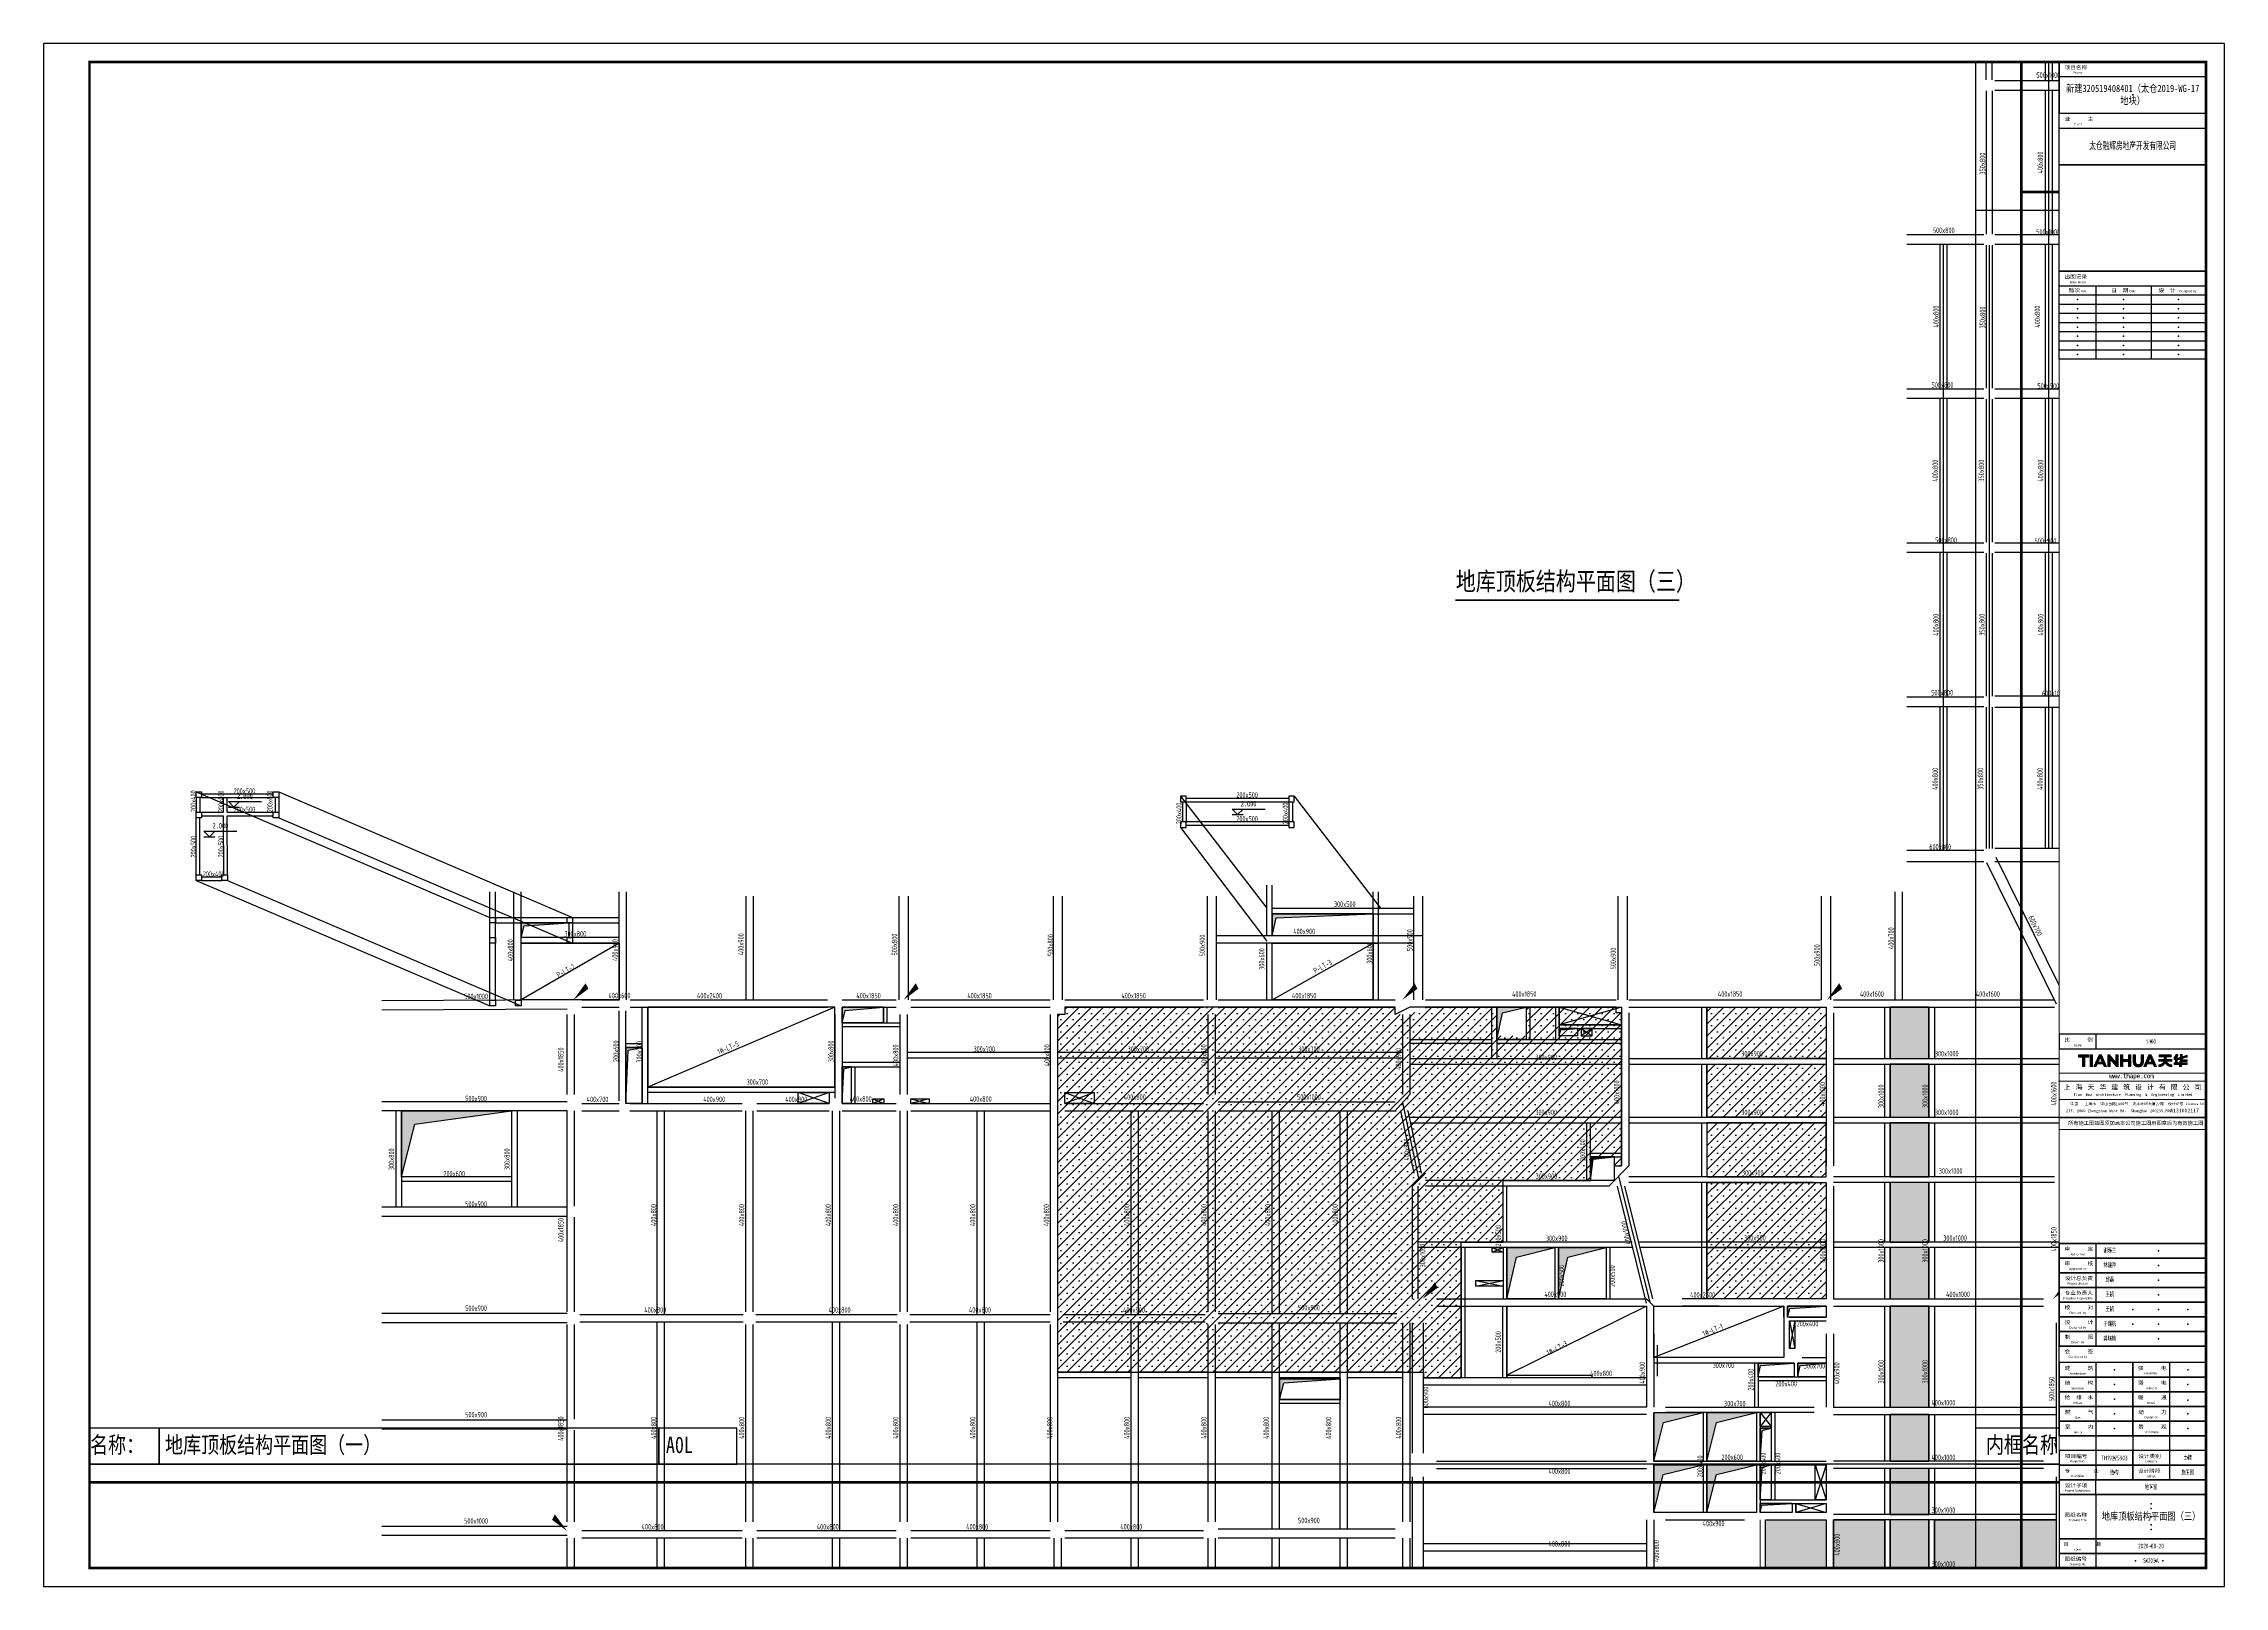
# Paper-space layout 'S1203地库顶板结构平面图（三）' of a CAD drawing. Extents: x 0 to 1189, y 0 to 841.
# The model-space entities are those that its viewports show. They can reach past a viewport. Long polylines and large blocks are cut down to what shows.
import ezdxf
from ezdxf.enums import TextEntityAlignment as Align

# ---------------------------------------------------------------- set-up
doc = ezdxf.new("R2010")
doc.units = 0
doc.header["$LTSCALE"] = 1000
doc.header["$MEASUREMENT"] = 0
doc.linetypes.add('CENTER', pattern=[2, 1.25, -0.25, 0.25, -0.25])
doc.linetypes.add('DASHED', pattern=[0.75, 0.5, -0.25])
doc.layers.get('0').update_dxf_attribs({"linetype": 'CONTINUOUS'})
for name, color, linetype in [('__覆盖_S-plan-20-模板施工说明_TEN259BT_设计区$0$S_PLAN_TEXT', 7, 'CONTINUOUS'), ('__附着_A09-地下室平面_TEN25IWV_设计区$0$AD-LEVL-HIGH', 61, 'CONTINUOUS'), ('_U+56FE_U+5C42 1', 7, 'CONTINUOUS'), ('C-SHET-LOGO', 7, 'CONTINUOUS'), ('C-SHET-SHET', 144, 'CONTINUOUS'), ('S_AXIS', 8, 'CENTER'), ('S_BEAM', 4, 'DASHED'), ('S_BEAM_SECD_TEXT_VERT', 211, 'CONTINUOUS'), ('S_BEAM_TEXT_HORZ', 7, 'CONTINUOUS'), ('S_COLU', 2, 'CONTINUOUS'), ('S_COLU_HACH', 15, 'CONTINUOUS'), ('S_DETL', 7, 'CONTINUOUS'), ('S_DETL_DIMS', 83, 'CONTINUOUS'), ('S_HOLE', 201, 'CONTINUOUS'), ('S_HOLE_HACH', 253, 'CONTINUOUS'), ('S_PLAN_TOPC', 7, 'CONTINUOUS'), ('S_STAR', 243, 'CONTINUOUS'), ('S_TABL', 83, 'CONTINUOUS')]:
    doc.layers.add(name, color=color, linetype=linetype)
doc.layers.add('内框', color=8, linetype='CONTINUOUS', plot=False)
for name, color, linetype, lineweight in [('尺寸标注-梁', 3, 'CONTINUOUS', 18), ('板边界', 1, 'CONTINUOUS', 0), ('柱原位标注', 7, 'CONTINUOUS', 18), ('柱截面轮廓', 7, 'CONTINUOUS', 35), ('柱箍筋', 1, 'CONTINUOUS', 25), ('柱纵筋', 1, 'CONTINUOUS', 70), ('砼梁', 4, 'CONTINUOUS', 18)]:
    doc.layers.add(name, color=color, linetype=linetype, lineweight=lineweight)
doc.styles.add('__附着_A09-地下室平面_TEN25IWV_设计区$0$TH-STYLE1', font='Stfangso_0.ttf', dxfattribs={"width": 0.7})
doc.styles.add('STYLEP4', font='GOTHIC.TTF')
doc.styles.add('TH-STYLE1', font='Tssdeng.shx', dxfattribs={"width": 0.7, "bigfont": 'Tssdchn.shx'})
doc.styles.add('TH-STYLE2', font='', dxfattribs={"width": 0.8})
doc.styles.add('TH-STYLEP5', font='')
doc.styles.add('TuKuang', font='Stfangso_0.ttf', dxfattribs={"width": 1.1})
doc.styles.add('样式 1', font='Tssdeng.shx', dxfattribs={"width": 0.7, "bigfont": 'Tssdchn.shx'})
doc.styles.add('样式 1_yjk', font='Tssdeng.shx', dxfattribs={"width": 0.7, "bigfont": 'Tssdchn.shx'})
doc.styles.add('黑体', font='simhei.ttf')
doc.styles.get('TH-STYLE2').set_extended_font_data('STXihei')
doc.styles.get('TH-STYLEP5').set_extended_font_data('STXihei')
pattern_1 = [(90.1573, (518826741.05, 3499831641.94), (-468.7482, -1.2868), []), (90.1573, (518826974.8, 3499831876.96), (-468.7482, -1.2868), [0, -468.75])]

# ---------------------------------------------------------------- blocks, each defined once
blk = doc.blocks.new('block 9-1')
at = {"layer": '_U+56FE_U+5C42 1'}
h = blk.add_hatch(color=255, dxfattribs=at)
h.dxf.hatch_style = 2
edge = h.paths.add_edge_path()
edge.add_spline(control_points=[(2340, -2680), (2340, -2680), (2338, -2680), (2338, -2680), (2338, -2680), (2335, -2680), (2335, -2680), (2335, -2680), (2331, -2680), (2331, -2680), (2331, -2680), (2327, -2680), (2327, -2680), (2327, -2680), (2324, -2680), (2324, -2680), (2324, -2680), (2322, -2680), (2322, -2680), (2321, -2682), (2321, -2683), (2321, -2684), (2320, -2685), (2319, -2686), (2319, -2688), (2318, -2689), (2317, -2691), (2316, -2692), (2316, -2693), (2316, -2693), (2315, -2694), (2315, -2694), (2315, -2695), (2314, -2696), (2314, -2696), (2314, -2697), (2313, -2697), (2313, -2698), (2313, -2698), (2312, -2699), (2312, -2699), (2312, -2700), (2311, -2700), (2311, -2701), (2310, -2702), (2309, -2702), (2309, -2703), (2308, -2704), (2308, -2704), (2307, -2705), (2306, -2706), (2306, -2707), (2305, -2707), (2304, -2708), (2304, -2709), (2303, -2709), (2303, -2710), (2302, -2710), (2302, -2710), (2302, -2727), (2302, -2727), (2302, -2727), (2302, -2730), (2302, -2730), (2302, -2730), (2302, -2732), (2302, -2732), (2302, -2732), (2302, -2732), (2303, -2732), (2303, -2731), (2304, -2731), (2305, -2730), (2305, -2730), (2306, -2729), (2307, -2729), (2308, -2728), (2309, -2727), (2310, -2726), (2311, -2726), (2312, -2725), (2313, -2724), (2313, -2724), (2314, -2723), (2315, -2722), (2315, -2722), (2315, -2724), (2315, -2724), (2315, -2724), (2315, -2727), (2315, -2727), (2315, -2727), (2315, -2754), (2315, -2754), (2315, -2754), (2332, -2754), (2332, -2754), (2332, -2754), (2332, -2700), (2332, -2700), (2333, -2699), (2333, -2698), (2333, -2697), (2334, -2696), (2335, -2695), (2335, -2693), (2336, -2692), (2336, -2691), (2337, -2690), (2337, -2689), (2338, -2688), (2338, -2687), (2338, -2686), (2339, -2685), (2339, -2684), (2339, -2684), (2339, -2683), (2339, -2683), (2340, -2682), (2340, -2681), (2340, -2680)], knot_values=[0, 0, 0, 0, 1, 1, 1, 2, 2, 2, 3, 3, 3, 4, 4, 4, 5, 5, 5, 6, 6, 6, 7, 7, 7, 8, 8, 8, 9, 9, 9, 10, 10, 10, 11, 11, 11, 12, 12, 12, 13, 13, 13, 14, 14, 14, 15, 15, 15, 16, 16, 16, 17, 17, 17, 18, 18, 18, 19, 19, 19, 20, 20, 20, 21, 21, 21, 22, 22, 22, 23, 23, 23, 24, 24, 24, 25, 25, 25, 26, 26, 26, 27, 27, 27, 28, 28, 28, 29, 29, 29, 30, 30, 30, 31, 31, 31, 32, 32, 32, 33, 33, 33, 34, 34, 34, 35, 35, 35, 36, 36, 36, 37, 37, 37, 38, 38, 38, 39, 39, 39, 40, 40, 40, 40], degree=3, periodic=0)
h = blk.add_hatch(color=255, dxfattribs=at)
h.dxf.hatch_style = 2
h.paths.add_polyline_path([(2357, -2799), (2357, -2779), (2302, -2779), (2302, -2761), (2357, -2761), (2357, -2753), (2376, -2753), (2376, -2761), (2431, -2761), (2431, -2779), (2376, -2779), (2376, -2799)])
h = blk.add_hatch(color=255, dxfattribs=at)
h.dxf.hatch_style = 2
edge = h.paths.add_edge_path()
edge.add_spline(control_points=[(2431, -2705), (2431, -2705), (2431, -2703), (2431, -2703), (2431, -2703), (2431, -2700), (2431, -2700), (2431, -2700), (2431, -2692), (2431, -2692), (2431, -2692), (2431, -2690), (2431, -2690), (2431, -2690), (2431, -2689), (2431, -2689), (2431, -2689), (2431, -2687), (2431, -2687), (2431, -2687), (2428, -2688), (2428, -2688), (2428, -2688), (2427, -2688), (2427, -2688), (2427, -2688), (2424, -2689), (2424, -2689), (2424, -2689), (2422, -2690), (2422, -2690), (2422, -2690), (2383, -2702), (2383, -2702), (2383, -2702), (2383, -2699), (2383, -2699), (2383, -2699), (2383, -2680), (2383, -2680), (2383, -2680), (2365, -2680), (2365, -2680), (2365, -2680), (2365, -2704), (2365, -2704), (2365, -2704), (2365, -2707), (2365, -2707), (2365, -2707), (2339, -2714), (2339, -2714), (2339, -2714), (2339, -2732), (2339, -2732), (2339, -2732), (2346, -2730), (2346, -2730), (2346, -2730), (2349, -2729), (2349, -2729), (2349, -2729), (2352, -2728), (2352, -2728), (2352, -2728), (2355, -2728), (2355, -2728), (2355, -2728), (2357, -2727), (2357, -2727), (2357, -2727), (2360, -2726), (2360, -2726), (2360, -2726), (2362, -2725), (2362, -2725), (2362, -2725), (2364, -2725), (2364, -2725), (2364, -2725), (2365, -2724), (2365, -2724), (2365, -2724), (2365, -2726), (2365, -2726), (2365, -2726), (2365, -2727), (2365, -2727), (2365, -2727), (2365, -2729), (2365, -2729), (2365, -2729), (2365, -2731), (2365, -2731), (2365, -2731), (2365, -2732), (2365, -2732), (2365, -2732), (2365, -2732), (2365, -2732), (2365, -2732), (2365, -2732), (2365, -2732), (2365, -2733), (2365, -2734), (2365, -2734), (2365, -2735), (2366, -2736), (2366, -2737), (2366, -2737), (2366, -2738), (2366, -2738), (2367, -2739), (2367, -2740), (2367, -2740), (2367, -2741), (2368, -2741), (2368, -2742), (2368, -2742), (2369, -2743), (2369, -2743), (2370, -2744), (2370, -2744), (2371, -2745), (2371, -2745), (2372, -2746), (2373, -2746), (2373, -2747), (2373, -2747), (2374, -2747), (2374, -2748), (2375, -2748), (2376, -2748), (2377, -2749), (2377, -2749), (2378, -2749), (2379, -2749), (2381, -2749), (2382, -2749), (2382, -2749), (2382, -2749), (2382, -2749), (2382, -2749), (2384, -2749), (2384, -2749), (2384, -2749), (2387, -2749), (2387, -2749), (2387, -2749), (2391, -2749), (2391, -2749), (2391, -2749), (2395, -2749), (2395, -2749), (2395, -2749), (2398, -2749), (2398, -2749), (2398, -2749), (2402, -2749), (2402, -2749), (2402, -2749), (2405, -2749), (2405, -2749), (2405, -2749), (2408, -2749), (2408, -2749), (2408, -2749), (2410, -2749), (2410, -2749), (2410, -2749), (2413, -2749), (2413, -2749), (2413, -2749), (2416, -2749), (2416, -2749), (2416, -2749), (2420, -2749), (2420, -2749), (2420, -2749), (2423, -2749), (2423, -2749), (2423, -2749), (2427, -2749), (2427, -2749), (2427, -2749), (2429, -2749), (2429, -2749), (2429, -2749), (2431, -2749), (2431, -2749), (2431, -2749), (2431, -2747), (2431, -2747), (2431, -2747), (2431, -2744), (2431, -2744), (2431, -2744), (2431, -2742), (2431, -2742), (2431, -2742), (2431, -2740), (2431, -2740), (2431, -2740), (2431, -2738), (2431, -2738), (2431, -2738), (2431, -2736), (2431, -2736), (2431, -2736), (2431, -2734), (2431, -2734), (2431, -2734), (2431, -2733), (2431, -2733), (2431, -2733), (2431, -2732), (2431, -2732), (2431, -2732), (2427, -2732), (2427, -2732), (2427, -2732), (2424, -2732), (2424, -2732), (2424, -2732), (2420, -2732), (2420, -2732), (2420, -2732), (2418, -2732), (2418, -2732), (2418, -2732), (2414, -2732), (2414, -2732), (2414, -2732), (2412, -2732), (2412, -2732), (2412, -2732), (2409, -2732), (2409, -2732), (2409, -2732), (2405, -2732), (2405, -2732), (2405, -2732), (2403, -2732), (2403, -2732), (2403, -2732), (2398, -2732), (2398, -2732), (2398, -2732), (2395, -2732), (2395, -2732), (2395, -2732), (2388, -2732), (2388, -2732), (2386, -2732), (2385, -2732), (2384, -2731), (2384, -2730), (2383, -2730), (2383, -2729), (2383, -2729), (2383, -2729), (2383, -2728), (2383, -2728), (2383, -2727), (2383, -2727), (2383, -2727), (2383, -2726), (2383, -2726), (2383, -2726), (2383, -2723), (2383, -2723), (2383, -2723), (2383, -2721), (2383, -2721), (2383, -2721), (2383, -2720), (2383, -2720), (2383, -2720), (2383, -2719), (2383, -2719), (2383, -2719), (2385, -2719), (2385, -2719), (2385, -2719), (2386, -2718), (2386, -2718), (2386, -2718), (2389, -2717), (2389, -2717), (2389, -2717), (2392, -2716), (2392, -2716), (2392, -2716), (2426, -2706), (2426, -2706), (2426, -2706), (2429, -2705), (2429, -2705), (2429, -2705), (2431, -2705), (2431, -2705)], knot_values=[0, 0, 0, 0, 1, 1, 1, 2, 2, 2, 3, 3, 3, 4, 4, 4, 5, 5, 5, 6, 6, 6, 7, 7, 7, 8, 8, 8, 9, 9, 9, 10, 10, 10, 11, 11, 11, 12, 12, 12, 13, 13, 13, 14, 14, 14, 15, 15, 15, 16, 16, 16, 17, 17, 17, 18, 18, 18, 19, 19, 19, 20, 20, 20, 21, 21, 21, 22, 22, 22, 23, 23, 23, 24, 24, 24, 25, 25, 25, 26, 26, 26, 27, 27, 27, 28, 28, 28, 29, 29, 29, 30, 30, 30, 31, 31, 31, 32, 32, 32, 33, 33, 33, 34, 34, 34, 35, 35, 35, 36, 36, 36, 37, 37, 37, 38, 38, 38, 39, 39, 39, 40, 40, 40, 41, 41, 41, 42, 42, 42, 43, 43, 43, 44, 44, 44, 45, 45, 45, 46, 46, 46, 47, 47, 47, 48, 48, 48, 49, 49, 49, 50, 50, 50, 51, 51, 51, 52, 52, 52, 53, 53, 53, 54, 54, 54, 55, 55, 55, 56, 56, 56, 57, 57, 57, 58, 58, 58, 59, 59, 59, 60, 60, 60, 61, 61, 61, 62, 62, 62, 63, 63, 63, 64, 64, 64, 65, 65, 65, 66, 66, 66, 67, 67, 67, 68, 68, 68, 69, 69, 69, 70, 70, 70, 71, 71, 71, 72, 72, 72, 73, 73, 73, 74, 74, 74, 75, 75, 75, 76, 76, 76, 77, 77, 77, 78, 78, 78, 79, 79, 79, 80, 80, 80, 81, 81, 81, 82, 82, 82, 83, 83, 83, 84, 84, 84, 85, 85, 85, 86, 86, 86, 87, 87, 87, 88, 88, 88, 89, 89, 89, 90, 90, 90, 91, 91, 91, 92, 92, 92, 93, 93, 93, 94, 94, 94, 95, 95, 95, 96, 96, 96, 97, 97, 97, 98, 98, 98, 99, 99, 99, 100, 100, 100, 100], degree=3, periodic=0)
at = {"layer": '_U+56FE_U+5C42 1', "color": 255, "lineweight": 0}
blk.add_lwpolyline([(2357, -2799), (2357, -2779), (2302, -2779), (2302, -2761), (2357, -2761), (2357, -2753), (2376, -2753), (2376, -2761), (2431, -2761), (2431, -2779), (2376, -2779), (2376, -2799), (2357, -2799)], dxfattribs=at)
for points, knots in [([(2340, -2680), (2340, -2680), (2338, -2680), (2338, -2680), (2338, -2680), (2335, -2680), (2335, -2680), (2335, -2680), (2331, -2680), (2331, -2680), (2331, -2680), (2327, -2680), (2327, -2680), (2327, -2680), (2324, -2680), (2324, -2680), (2324, -2680), (2322, -2680), (2322, -2680), (2321, -2682), (2321, -2683), (2321, -2684), (2320, -2685), (2319, -2686), (2319, -2688), (2318, -2689), (2317, -2691), (2316, -2692), (2316, -2693), (2316, -2693), (2315, -2694), (2315, -2694), (2315, -2695), (2314, -2696), (2314, -2696), (2314, -2697), (2313, -2697), (2313, -2698), (2313, -2698), (2312, -2699), (2312, -2699), (2312, -2700), (2311, -2700), (2311, -2701), (2310, -2702), (2309, -2702), (2309, -2703), (2308, -2704), (2308, -2704), (2307, -2705), (2306, -2706), (2306, -2707), (2305, -2707), (2304, -2708), (2304, -2709), (2303, -2709), (2303, -2710), (2302, -2710), (2302, -2710), (2302, -2727), (2302, -2727), (2302, -2727), (2302, -2730), (2302, -2730), (2302, -2730), (2302, -2732), (2302, -2732), (2302, -2732), (2302, -2732), (2303, -2732), (2303, -2731), (2304, -2731), (2305, -2730), (2305, -2730), (2306, -2729), (2307, -2729), (2308, -2728), (2309, -2727), (2310, -2726), (2311, -2726), (2312, -2725), (2313, -2724), (2313, -2724), (2314, -2723), (2315, -2722), (2315, -2722), (2315, -2724), (2315, -2724), (2315, -2724), (2315, -2727), (2315, -2727), (2315, -2727), (2315, -2754), (2315, -2754), (2315, -2754), (2332, -2754), (2332, -2754), (2332, -2754), (2332, -2700), (2332, -2700), (2333, -2699), (2333, -2698), (2333, -2697), (2334, -2696), (2335, -2695), (2335, -2693), (2336, -2692), (2336, -2691), (2337, -2690), (2337, -2689), (2338, -2688), (2338, -2687), (2338, -2686), (2339, -2685), (2339, -2684), (2339, -2684), (2339, -2683), (2339, -2683), (2340, -2682), (2340, -2681), (2340, -2680)], [0, 0, 0, 0, 1, 1, 1, 2, 2, 2, 3, 3, 3, 4, 4, 4, 5, 5, 5, 6, 6, 6, 7, 7, 7, 8, 8, 8, 9, 9, 9, 10, 10, 10, 11, 11, 11, 12, 12, 12, 13, 13, 13, 14, 14, 14, 15, 15, 15, 16, 16, 16, 17, 17, 17, 18, 18, 18, 19, 19, 19, 20, 20, 20, 21, 21, 21, 22, 22, 22, 23, 23, 23, 24, 24, 24, 25, 25, 25, 26, 26, 26, 27, 27, 27, 28, 28, 28, 29, 29, 29, 30, 30, 30, 31, 31, 31, 32, 32, 32, 33, 33, 33, 34, 34, 34, 35, 35, 35, 36, 36, 36, 37, 37, 37, 38, 38, 38, 39, 39, 39, 40, 40, 40, 40]), ([(2431, -2705), (2431, -2705), (2431, -2703), (2431, -2703), (2431, -2703), (2431, -2700), (2431, -2700), (2431, -2700), (2431, -2692), (2431, -2692), (2431, -2692), (2431, -2690), (2431, -2690), (2431, -2690), (2431, -2689), (2431, -2689), (2431, -2689), (2431, -2687), (2431, -2687), (2431, -2687), (2428, -2688), (2428, -2688), (2428, -2688), (2427, -2688), (2427, -2688), (2427, -2688), (2424, -2689), (2424, -2689), (2424, -2689), (2422, -2690), (2422, -2690), (2422, -2690), (2383, -2702), (2383, -2702), (2383, -2702), (2383, -2699), (2383, -2699), (2383, -2699), (2383, -2680), (2383, -2680), (2383, -2680), (2365, -2680), (2365, -2680), (2365, -2680), (2365, -2704), (2365, -2704), (2365, -2704), (2365, -2707), (2365, -2707), (2365, -2707), (2339, -2714), (2339, -2714), (2339, -2714), (2339, -2732), (2339, -2732), (2339, -2732), (2346, -2730), (2346, -2730), (2346, -2730), (2349, -2729), (2349, -2729), (2349, -2729), (2352, -2728), (2352, -2728), (2352, -2728), (2355, -2728), (2355, -2728), (2355, -2728), (2357, -2727), (2357, -2727), (2357, -2727), (2360, -2726), (2360, -2726), (2360, -2726), (2362, -2725), (2362, -2725), (2362, -2725), (2364, -2725), (2364, -2725), (2364, -2725), (2365, -2724), (2365, -2724), (2365, -2724), (2365, -2726), (2365, -2726), (2365, -2726), (2365, -2727), (2365, -2727), (2365, -2727), (2365, -2729), (2365, -2729), (2365, -2729), (2365, -2731), (2365, -2731), (2365, -2731), (2365, -2732), (2365, -2732), (2365, -2732), (2365, -2732), (2365, -2732), (2365, -2732), (2365, -2732), (2365, -2732), (2365, -2733), (2365, -2734), (2365, -2734), (2365, -2735), (2366, -2736), (2366, -2737), (2366, -2737), (2366, -2738), (2366, -2738), (2367, -2739), (2367, -2740), (2367, -2740), (2367, -2741), (2368, -2741), (2368, -2742), (2368, -2742), (2369, -2743), (2369, -2743), (2370, -2744), (2370, -2744), (2371, -2745), (2371, -2745), (2372, -2746), (2373, -2746), (2373, -2747), (2373, -2747), (2374, -2747), (2374, -2748), (2375, -2748), (2376, -2748), (2377, -2749), (2377, -2749), (2378, -2749), (2379, -2749), (2381, -2749), (2382, -2749), (2382, -2749), (2382, -2749), (2382, -2749), (2382, -2749), (2384, -2749), (2384, -2749), (2384, -2749), (2387, -2749), (2387, -2749), (2387, -2749), (2391, -2749), (2391, -2749), (2391, -2749), (2395, -2749), (2395, -2749), (2395, -2749), (2398, -2749), (2398, -2749), (2398, -2749), (2402, -2749), (2402, -2749), (2402, -2749), (2405, -2749), (2405, -2749), (2405, -2749), (2408, -2749), (2408, -2749), (2408, -2749), (2410, -2749), (2410, -2749), (2410, -2749), (2413, -2749), (2413, -2749), (2413, -2749), (2416, -2749), (2416, -2749), (2416, -2749), (2420, -2749), (2420, -2749), (2420, -2749), (2423, -2749), (2423, -2749), (2423, -2749), (2427, -2749), (2427, -2749), (2427, -2749), (2429, -2749), (2429, -2749), (2429, -2749), (2431, -2749), (2431, -2749), (2431, -2749), (2431, -2747), (2431, -2747), (2431, -2747), (2431, -2744), (2431, -2744), (2431, -2744), (2431, -2742), (2431, -2742), (2431, -2742), (2431, -2740), (2431, -2740), (2431, -2740), (2431, -2738), (2431, -2738), (2431, -2738), (2431, -2736), (2431, -2736), (2431, -2736), (2431, -2734), (2431, -2734), (2431, -2734), (2431, -2733), (2431, -2733), (2431, -2733), (2431, -2732), (2431, -2732), (2431, -2732), (2427, -2732), (2427, -2732), (2427, -2732), (2424, -2732), (2424, -2732), (2424, -2732), (2420, -2732), (2420, -2732), (2420, -2732), (2418, -2732), (2418, -2732), (2418, -2732), (2414, -2732), (2414, -2732), (2414, -2732), (2412, -2732), (2412, -2732), (2412, -2732), (2409, -2732), (2409, -2732), (2409, -2732), (2405, -2732), (2405, -2732), (2405, -2732), (2403, -2732), (2403, -2732), (2403, -2732), (2398, -2732), (2398, -2732), (2398, -2732), (2395, -2732), (2395, -2732), (2395, -2732), (2388, -2732), (2388, -2732), (2386, -2732), (2385, -2732), (2384, -2731), (2384, -2730), (2383, -2730), (2383, -2729), (2383, -2729), (2383, -2729), (2383, -2728), (2383, -2728), (2383, -2727), (2383, -2727), (2383, -2727), (2383, -2726), (2383, -2726), (2383, -2726), (2383, -2723), (2383, -2723), (2383, -2723), (2383, -2721), (2383, -2721), (2383, -2721), (2383, -2720), (2383, -2720), (2383, -2720), (2383, -2719), (2383, -2719), (2383, -2719), (2385, -2719), (2385, -2719), (2385, -2719), (2386, -2718), (2386, -2718), (2386, -2718), (2389, -2717), (2389, -2717), (2389, -2717), (2392, -2716), (2392, -2716), (2392, -2716), (2426, -2706), (2426, -2706), (2426, -2706), (2429, -2705), (2429, -2705), (2429, -2705), (2431, -2705), (2431, -2705)], [0, 0, 0, 0, 1, 1, 1, 2, 2, 2, 3, 3, 3, 4, 4, 4, 5, 5, 5, 6, 6, 6, 7, 7, 7, 8, 8, 8, 9, 9, 9, 10, 10, 10, 11, 11, 11, 12, 12, 12, 13, 13, 13, 14, 14, 14, 15, 15, 15, 16, 16, 16, 17, 17, 17, 18, 18, 18, 19, 19, 19, 20, 20, 20, 21, 21, 21, 22, 22, 22, 23, 23, 23, 24, 24, 24, 25, 25, 25, 26, 26, 26, 27, 27, 27, 28, 28, 28, 29, 29, 29, 30, 30, 30, 31, 31, 31, 32, 32, 32, 33, 33, 33, 34, 34, 34, 35, 35, 35, 36, 36, 36, 37, 37, 37, 38, 38, 38, 39, 39, 39, 40, 40, 40, 41, 41, 41, 42, 42, 42, 43, 43, 43, 44, 44, 44, 45, 45, 45, 46, 46, 46, 47, 47, 47, 48, 48, 48, 49, 49, 49, 50, 50, 50, 51, 51, 51, 52, 52, 52, 53, 53, 53, 54, 54, 54, 55, 55, 55, 56, 56, 56, 57, 57, 57, 58, 58, 58, 59, 59, 59, 60, 60, 60, 61, 61, 61, 62, 62, 62, 63, 63, 63, 64, 64, 64, 65, 65, 65, 66, 66, 66, 67, 67, 67, 68, 68, 68, 69, 69, 69, 70, 70, 70, 71, 71, 71, 72, 72, 72, 73, 73, 73, 74, 74, 74, 75, 75, 75, 76, 76, 76, 77, 77, 77, 78, 78, 78, 79, 79, 79, 80, 80, 80, 81, 81, 81, 82, 82, 82, 83, 83, 83, 84, 84, 84, 85, 85, 85, 86, 86, 86, 87, 87, 87, 88, 88, 88, 89, 89, 89, 90, 90, 90, 91, 91, 91, 92, 92, 92, 93, 93, 93, 94, 94, 94, 95, 95, 95, 96, 96, 96, 97, 97, 97, 98, 98, 98, 99, 99, 99, 100, 100, 100, 100])]:
    blk.add_open_spline(points, degree=3, knots=knots, dxfattribs=at)
blk = doc.blocks.new('block 8-1')
h = blk.add_hatch(color=255)
h.dxf.hatch_style = 1
edge = h.paths.add_edge_path()
edge.add_spline(control_points=[(1922, -2748), (1922, -2748), (1922, -2684), (1922, -2684), (1922, -2684), (1916, -2684), (1910, -2684)], knot_values=[42.5, 42.5, 42.5, 42.5, 43.5, 43.5, 43.5, 44, 44, 44, 44], degree=3, periodic=0)
edge.add_spline(control_points=[(1910, -2684), (1904, -2684), (1898, -2684), (1898, -2684), (1898, -2684), (1898, -2700), (1898, -2715)], knot_values=[41.5, 41.5, 41.5, 41.5, 42, 42, 42, 42.5, 42.5, 42.5, 42.5], degree=3, periodic=0)
edge.add_spline(control_points=[(1898, -2715), (1898, -2730), (1898, -2746), (1898, -2746), (1898, -2746), (1898, -2747), (1898, -2747)], knot_values=[40.5, 40.5, 40.5, 40.5, 41, 41, 41, 41.5, 41.5, 41.5, 41.5], degree=3, periodic=0)
edge.add_spline(control_points=[(1898, -2747), (1898, -2748), (1898, -2749), (1898, -2749), (1898, -2750), (1898, -2751), (1898, -2752)], knot_values=[39, 39, 39, 39, 39.5, 39.5, 39.5, 40.5, 40.5, 40.5, 40.5], degree=3, periodic=0)
edge.add_spline(control_points=[(1898, -2752), (1898, -2753), (1898, -2754), (1899, -2755)], knot_values=[38, 38, 38, 38, 39, 39, 39, 39], degree=3, periodic=0)
edge.add_spline(control_points=[(1899, -2755), (1899, -2756), (1899, -2757), (1899, -2757)], knot_values=[37, 37, 37, 37, 38, 38, 38, 38], degree=3, periodic=0)
edge.add_spline(control_points=[(1899, -2757), (1899, -2758), (1899, -2759), (1899, -2760)], knot_values=[36, 36, 36, 36, 37, 37, 37, 37], degree=3, periodic=0)
edge.add_spline(control_points=[(1899, -2760), (1899, -2760), (1899, -2761), (1899, -2761)], knot_values=[35, 35, 35, 35, 36, 36, 36, 36], degree=3, periodic=0)
edge.add_spline(control_points=[(1899, -2761), (1899, -2762), (1899, -2762), (1900, -2763)], knot_values=[34, 34, 34, 34, 35, 35, 35, 35], degree=3, periodic=0)
edge.add_spline(control_points=[(1900, -2763), (1900, -2763), (1900, -2764), (1900, -2764)], knot_values=[33, 33, 33, 33, 34, 34, 34, 34], degree=3, periodic=0)
edge.add_spline(control_points=[(1900, -2764), (1900, -2765), (1900, -2765), (1900, -2766)], knot_values=[32, 32, 32, 32, 33, 33, 33, 33], degree=3, periodic=0)
edge.add_spline(control_points=[(1900, -2766), (1900, -2766), (1900, -2767), (1901, -2767)], knot_values=[31, 31, 31, 31, 32, 32, 32, 32], degree=3, periodic=0)
edge.add_spline(control_points=[(1901, -2767), (1901, -2768), (1901, -2768), (1901, -2769)], knot_values=[30, 30, 30, 30, 31, 31, 31, 31], degree=3, periodic=0)
edge.add_spline(control_points=[(1901, -2769), (1901, -2769), (1901, -2770), (1902, -2770)], knot_values=[29, 29, 29, 29, 30, 30, 30, 30], degree=3, periodic=0)
edge.add_spline(control_points=[(1902, -2770), (1902, -2771), (1902, -2772), (1902, -2772)], knot_values=[28, 28, 28, 28, 29, 29, 29, 29], degree=3, periodic=0)
edge.add_spline(control_points=[(1902, -2772), (1902, -2773), (1903, -2774), (1903, -2774)], knot_values=[27, 27, 27, 27, 28, 28, 28, 28], degree=3, periodic=0)
edge.add_spline(control_points=[(1903, -2774), (1903, -2774), (1903, -2775), (1903, -2775)], knot_values=[26, 26, 26, 26, 27, 27, 27, 27], degree=3, periodic=0)
edge.add_spline(control_points=[(1903, -2775), (1904, -2776), (1904, -2776), (1904, -2777)], knot_values=[25, 25, 25, 25, 26, 26, 26, 26], degree=3, periodic=0)
edge.add_spline(control_points=[(1904, -2777), (1905, -2777), (1905, -2778), (1905, -2778)], knot_values=[24, 24, 24, 24, 25, 25, 25, 25], degree=3, periodic=0)
edge.add_spline(control_points=[(1905, -2778), (1905, -2779), (1906, -2779), (1906, -2780)], knot_values=[23, 23, 23, 23, 24, 24, 24, 24], degree=3, periodic=0)
edge.add_spline(control_points=[(1906, -2780), (1906, -2780), (1906, -2780), (1907, -2781)], knot_values=[22, 22, 22, 22, 23, 23, 23, 23], degree=3, periodic=0)
edge.add_spline(control_points=[(1907, -2781), (1907, -2781), (1907, -2782), (1908, -2782)], knot_values=[21, 21, 21, 21, 22, 22, 22, 22], degree=3, periodic=0)
edge.add_spline(control_points=[(1908, -2782), (1908, -2783), (1908, -2783), (1909, -2784)], knot_values=[20, 20, 20, 20, 21, 21, 21, 21], degree=3, periodic=0)
edge.add_spline(control_points=[(1909, -2784), (1909, -2784), (1910, -2785), (1910, -2785)], knot_values=[19, 19, 19, 19, 20, 20, 20, 20], degree=3, periodic=0)
edge.add_spline(control_points=[(1910, -2785), (1910, -2786), (1910, -2786), (1911, -2786)], knot_values=[18, 18, 18, 18, 19, 19, 19, 19], degree=3, periodic=0)
edge.add_spline(control_points=[(1911, -2786), (1911, -2787), (1911, -2787), (1912, -2787)], knot_values=[17, 17, 17, 17, 18, 18, 18, 18], degree=3, periodic=0)
edge.add_spline(control_points=[(1912, -2787), (1912, -2788), (1912, -2788), (1913, -2788)], knot_values=[16, 16, 16, 16, 17, 17, 17, 17], degree=3, periodic=0)
edge.add_spline(control_points=[(1913, -2788), (1913, -2789), (1914, -2789), (1914, -2790)], knot_values=[15, 15, 15, 15, 16, 16, 16, 16], degree=3, periodic=0)
edge.add_spline(control_points=[(1914, -2790), (1915, -2790), (1915, -2790), (1916, -2791)], knot_values=[14, 14, 14, 14, 15, 15, 15, 15], degree=3, periodic=0)
edge.add_spline(control_points=[(1916, -2791), (1916, -2791), (1917, -2792), (1918, -2792)], knot_values=[13, 13, 13, 13, 14, 14, 14, 14], degree=3, periodic=0)
edge.add_spline(control_points=[(1918, -2792), (1919, -2793), (1919, -2793), (1920, -2794)], knot_values=[12, 12, 12, 12, 13, 13, 13, 13], degree=3, periodic=0)
edge.add_spline(control_points=[(1920, -2794), (1921, -2794), (1921, -2794), (1922, -2795)], knot_values=[11, 11, 11, 11, 12, 12, 12, 12], degree=3, periodic=0)
edge.add_spline(control_points=[(1922, -2795), (1923, -2795), (1924, -2796), (1924, -2796)], knot_values=[10, 10, 10, 10, 11, 11, 11, 11], degree=3, periodic=0)
edge.add_spline(control_points=[(1924, -2796), (1925, -2796), (1926, -2797), (1927, -2797)], knot_values=[9, 9, 9, 9, 10, 10, 10, 10], degree=3, periodic=0)
edge.add_spline(control_points=[(1927, -2797), (1928, -2797), (1929, -2798), (1931, -2798)], knot_values=[8, 8, 8, 8, 9, 9, 9, 9], degree=3, periodic=0)
edge.add_spline(control_points=[(1931, -2798), (1932, -2798), (1933, -2799), (1934, -2799)], knot_values=[7, 7, 7, 7, 8, 8, 8, 8], degree=3, periodic=0)
edge.add_spline(control_points=[(1934, -2799), (1934, -2799), (1934, -2799), (1935, -2799)], knot_values=[6, 6, 6, 6, 7, 7, 7, 7], degree=3, periodic=0)
edge.add_spline(control_points=[(1935, -2799), (1935, -2799), (1936, -2799), (1937, -2800)], knot_values=[5, 5, 5, 5, 6, 6, 6, 6], degree=3, periodic=0)
edge.add_spline(control_points=[(1937, -2800), (1937, -2800), (1938, -2800), (1939, -2800)], knot_values=[4, 4, 4, 4, 5, 5, 5, 5], degree=3, periodic=0)
edge.add_spline(control_points=[(1939, -2800), (1940, -2800), (1940, -2800), (1941, -2800)], knot_values=[3, 3, 3, 3, 4, 4, 4, 4], degree=3, periodic=0)
edge.add_spline(control_points=[(1941, -2800), (1942, -2800), (1943, -2800), (1944, -2800)], knot_values=[2, 2, 2, 2, 3, 3, 3, 3], degree=3, periodic=0)
edge.add_spline(control_points=[(1944, -2800), (1945, -2800), (1946, -2801), (1947, -2801)], knot_values=[1, 1, 1, 1, 2, 2, 2, 2], degree=3, periodic=0)
edge.add_spline(control_points=[(1947, -2801), (1947, -2801), (1948, -2801), (1949, -2801)], knot_values=[0, 0, 0, 0, 1, 1, 1, 1], degree=3, periodic=0)
edge.add_spline(control_points=[(1949, -2801), (1949, -2801), (1949, -2801), (1950, -2801)], knot_values=[140, 140, 140, 140, 141, 141, 141, 141], degree=3, periodic=0)
edge.add_spline(control_points=[(1950, -2801), (1950, -2801), (1951, -2801), (1951, -2801)], knot_values=[139, 139, 139, 139, 140, 140, 140, 140], degree=3, periodic=0)
edge.add_spline(control_points=[(1951, -2801), (1952, -2801), (1953, -2800), (1954, -2800)], knot_values=[138, 138, 138, 138, 139, 139, 139, 139], degree=3, periodic=0)
edge.add_spline(control_points=[(1954, -2800), (1955, -2800), (1956, -2800), (1957, -2800)], knot_values=[137, 137, 137, 137, 138, 138, 138, 138], degree=3, periodic=0)
edge.add_spline(control_points=[(1957, -2800), (1958, -2800), (1959, -2800), (1960, -2800)], knot_values=[136, 136, 136, 136, 137, 137, 137, 137], degree=3, periodic=0)
edge.add_spline(control_points=[(1960, -2800), (1961, -2800), (1962, -2799), (1962, -2799)], knot_values=[135, 135, 135, 135, 136, 136, 136, 136], degree=3, periodic=0)
edge.add_spline(control_points=[(1962, -2799), (1963, -2799), (1963, -2799), (1963, -2799)], knot_values=[134, 134, 134, 134, 135, 135, 135, 135], degree=3, periodic=0)
edge.add_spline(control_points=[(1963, -2799), (1964, -2799), (1965, -2799), (1966, -2799)], knot_values=[133, 133, 133, 133, 134, 134, 134, 134], degree=3, periodic=0)
edge.add_spline(control_points=[(1966, -2799), (1966, -2798), (1967, -2798), (1968, -2798)], knot_values=[132, 132, 132, 132, 133, 133, 133, 133], degree=3, periodic=0)
edge.add_spline(control_points=[(1968, -2798), (1968, -2798), (1969, -2798), (1970, -2797)], knot_values=[131, 131, 131, 131, 132, 132, 132, 132], degree=3, periodic=0)
edge.add_spline(control_points=[(1970, -2797), (1971, -2797), (1972, -2797), (1973, -2796)], knot_values=[130, 130, 130, 130, 131, 131, 131, 131], degree=3, periodic=0)
edge.add_spline(control_points=[(1973, -2796), (1973, -2796), (1973, -2796), (1973, -2796)], knot_values=[129, 129, 129, 129, 130, 130, 130, 130], degree=3, periodic=0)
edge.add_spline(control_points=[(1973, -2796), (1974, -2795), (1975, -2795), (1976, -2795)], knot_values=[128, 128, 128, 128, 129, 129, 129, 129], degree=3, periodic=0)
edge.add_spline(control_points=[(1976, -2795), (1977, -2794), (1978, -2794), (1979, -2793)], knot_values=[127, 127, 127, 127, 128, 128, 128, 128], degree=3, periodic=0)
edge.add_spline(control_points=[(1979, -2793), (1979, -2793), (1980, -2792), (1980, -2792)], knot_values=[126, 126, 126, 126, 127, 127, 127, 127], degree=3, periodic=0)
edge.add_spline(control_points=[(1980, -2792), (1981, -2792), (1981, -2791), (1982, -2791)], knot_values=[125, 125, 125, 125, 126, 126, 126, 126], degree=3, periodic=0)
edge.add_spline(control_points=[(1982, -2791), (1982, -2790), (1983, -2790), (1983, -2790)], knot_values=[124, 124, 124, 124, 125, 125, 125, 125], degree=3, periodic=0)
edge.add_spline(control_points=[(1983, -2790), (1983, -2789), (1984, -2789), (1985, -2788)], knot_values=[123, 123, 123, 123, 124, 124, 124, 124], degree=3, periodic=0)
edge.add_spline(control_points=[(1985, -2788), (1985, -2788), (1985, -2788), (1986, -2787)], knot_values=[122, 122, 122, 122, 123, 123, 123, 123], degree=3, periodic=0)
edge.add_spline(control_points=[(1986, -2787), (1986, -2787), (1986, -2787), (1987, -2786)], knot_values=[121, 121, 121, 121, 122, 122, 122, 122], degree=3, periodic=0)
edge.add_spline(control_points=[(1987, -2786), (1987, -2786), (1987, -2786), (1987, -2785)], knot_values=[120, 120, 120, 120, 121, 121, 121, 121], degree=3, periodic=0)
edge.add_spline(control_points=[(1987, -2785), (1988, -2785), (1988, -2785), (1989, -2784)], knot_values=[119, 119, 119, 119, 120, 120, 120, 120], degree=3, periodic=0)
edge.add_spline(control_points=[(1989, -2784), (1989, -2784), (1989, -2783), (1989, -2783)], knot_values=[118, 118, 118, 118, 119, 119, 119, 119], degree=3, periodic=0)
edge.add_spline(control_points=[(1989, -2783), (1990, -2783), (1990, -2782), (1990, -2782)], knot_values=[117, 117, 117, 117, 118, 118, 118, 118], degree=3, periodic=0)
edge.add_spline(control_points=[(1990, -2782), (1990, -2782), (1991, -2781), (1991, -2781)], knot_values=[116, 116, 116, 116, 117, 117, 117, 117], degree=3, periodic=0)
edge.add_spline(control_points=[(1991, -2781), (1991, -2780), (1992, -2780), (1992, -2779)], knot_values=[115, 115, 115, 115, 116, 116, 116, 116], degree=3, periodic=0)
edge.add_spline(control_points=[(1992, -2779), (1992, -2779), (1992, -2779), (1992, -2778)], knot_values=[114, 114, 114, 114, 115, 115, 115, 115], degree=3, periodic=0)
edge.add_spline(control_points=[(1992, -2778), (1993, -2778), (1993, -2777), (1993, -2777)], knot_values=[113, 113, 113, 113, 114, 114, 114, 114], degree=3, periodic=0)
edge.add_spline(control_points=[(1993, -2777), (1993, -2777), (1994, -2776), (1994, -2775)], knot_values=[112, 112, 112, 112, 113, 113, 113, 113], degree=3, periodic=0)
edge.add_spline(control_points=[(1994, -2775), (1994, -2775), (1994, -2775), (1995, -2774)], knot_values=[111, 111, 111, 111, 112, 112, 112, 112], degree=3, periodic=0)
edge.add_spline(control_points=[(1995, -2774), (1995, -2773), (1995, -2773), (1995, -2772)], knot_values=[110, 110, 110, 110, 111, 111, 111, 111], degree=3, periodic=0)
edge.add_spline(control_points=[(1995, -2772), (1996, -2771), (1996, -2770), (1997, -2768)], knot_values=[109, 109, 109, 109, 110, 110, 110, 110], degree=3, periodic=0)
edge.add_spline(control_points=[(1997, -2768), (1997, -2767), (1997, -2766), (1997, -2765)], knot_values=[108, 108, 108, 108, 109, 109, 109, 109], degree=3, periodic=0)
edge.add_spline(control_points=[(1997, -2765), (1998, -2764), (1998, -2763), (1998, -2762)], knot_values=[107, 107, 107, 107, 108, 108, 108, 108], degree=3, periodic=0)
edge.add_spline(control_points=[(1998, -2762), (1998, -2761), (1998, -2760), (1998, -2759)], knot_values=[106, 106, 106, 106, 107, 107, 107, 107], degree=3, periodic=0)
edge.add_spline(control_points=[(1998, -2759), (1999, -2758), (1999, -2757), (1999, -2756)], knot_values=[105, 105, 105, 105, 106, 106, 106, 106], degree=3, periodic=0)
edge.add_spline(control_points=[(1999, -2756), (1999, -2755), (1999, -2754), (1999, -2753)], knot_values=[104, 104, 104, 104, 105, 105, 105, 105], degree=3, periodic=0)
edge.add_spline(control_points=[(1999, -2753), (1999, -2751), (1999, -2750), (1999, -2749)], knot_values=[103, 103, 103, 103, 104, 104, 104, 104], degree=3, periodic=0)
edge.add_spline(control_points=[(1999, -2749), (1999, -2749), (1999, -2747), (1999, -2747), (1999, -2747), (1999, -2746), (1999, -2745)], knot_values=[101.5, 101.5, 101.5, 101.5, 102.5, 102.5, 102.5, 103, 103, 103, 103], degree=3, periodic=0)
edge.add_spline(control_points=[(1999, -2745), (1999, -2744), (1999, -2743), (1999, -2743), (1999, -2743), (1999, -2729), (1999, -2714)], knot_values=[100.5, 100.5, 100.5, 100.5, 101, 101, 101, 101.5, 101.5, 101.5, 101.5], degree=3, periodic=0)
edge.add_spline(control_points=[(1999, -2714), (1999, -2699), (1999, -2684), (1999, -2684), (1999, -2684), (1993, -2684), (1987, -2684)], knot_values=[99.5, 99.5, 99.5, 99.5, 100, 100, 100, 100.5, 100.5, 100.5, 100.5], degree=3, periodic=0)
edge.add_spline(control_points=[(1987, -2684), (1982, -2684), (1976, -2684), (1976, -2684), (1976, -2684), (1976, -2700), (1976, -2716)], knot_values=[98.5, 98.5, 98.5, 98.5, 99, 99, 99, 99.5, 99.5, 99.5, 99.5], degree=3, periodic=0)
edge.add_spline(control_points=[(1976, -2716), (1976, -2732), (1976, -2748), (1976, -2748), (1976, -2748), (1976, -2749), (1976, -2749)], knot_values=[97, 97, 97, 97, 97.5, 97.5, 97.5, 98.5, 98.5, 98.5, 98.5], degree=3, periodic=0)
edge.add_spline(control_points=[(1976, -2749), (1976, -2750), (1976, -2750), (1976, -2751)], knot_values=[96, 96, 96, 96, 97, 97, 97, 97], degree=3, periodic=0)
edge.add_spline(control_points=[(1976, -2751), (1976, -2752), (1976, -2752), (1976, -2753)], knot_values=[95, 95, 95, 95, 96, 96, 96, 96], degree=3, periodic=0)
edge.add_spline(control_points=[(1976, -2753), (1976, -2754), (1976, -2755), (1976, -2755)], knot_values=[94, 94, 94, 94, 95, 95, 95, 95], degree=3, periodic=0)
edge.add_spline(control_points=[(1976, -2755), (1975, -2756), (1975, -2757), (1975, -2757)], knot_values=[93, 93, 93, 93, 94, 94, 94, 94], degree=3, periodic=0)
edge.add_spline(control_points=[(1975, -2757), (1975, -2758), (1975, -2759), (1975, -2760)], knot_values=[92, 92, 92, 92, 93, 93, 93, 93], degree=3, periodic=0)
edge.add_spline(control_points=[(1975, -2760), (1975, -2760), (1975, -2761), (1974, -2761)], knot_values=[91, 91, 91, 91, 92, 92, 92, 92], degree=3, periodic=0)
edge.add_spline(control_points=[(1974, -2761), (1974, -2763), (1974, -2764), (1973, -2764)], knot_values=[90, 90, 90, 90, 91, 91, 91, 91], degree=3, periodic=0)
edge.add_spline(control_points=[(1973, -2764), (1973, -2765), (1973, -2766), (1972, -2767)], knot_values=[89, 89, 89, 89, 90, 90, 90, 90], degree=3, periodic=0)
edge.add_spline(control_points=[(1972, -2767), (1972, -2768), (1972, -2768), (1971, -2769)], knot_values=[88, 88, 88, 88, 89, 89, 89, 89], degree=3, periodic=0)
edge.add_spline(control_points=[(1971, -2769), (1971, -2770), (1970, -2771), (1969, -2772)], knot_values=[87, 87, 87, 87, 88, 88, 88, 88], degree=3, periodic=0)
edge.add_spline(control_points=[(1969, -2772), (1969, -2772), (1969, -2772), (1968, -2773)], knot_values=[86, 86, 86, 86, 87, 87, 87, 87], degree=3, periodic=0)
edge.add_spline(control_points=[(1968, -2773), (1968, -2773), (1967, -2774), (1966, -2775)], knot_values=[85, 85, 85, 85, 86, 86, 86, 86], degree=3, periodic=0)
edge.add_spline(control_points=[(1966, -2775), (1966, -2775), (1965, -2775), (1965, -2776)], knot_values=[84, 84, 84, 84, 85, 85, 85, 85], degree=3, periodic=0)
edge.add_spline(control_points=[(1965, -2776), (1964, -2776), (1964, -2776), (1963, -2777)], knot_values=[83, 83, 83, 83, 84, 84, 84, 84], degree=3, periodic=0)
edge.add_spline(control_points=[(1963, -2777), (1963, -2777), (1962, -2777), (1961, -2778)], knot_values=[82, 82, 82, 82, 83, 83, 83, 83], degree=3, periodic=0)
edge.add_spline(control_points=[(1961, -2778), (1961, -2778), (1960, -2778), (1960, -2778)], knot_values=[81, 81, 81, 81, 82, 82, 82, 82], degree=3, periodic=0)
edge.add_spline(control_points=[(1960, -2778), (1959, -2778), (1959, -2778), (1958, -2779)], knot_values=[80, 80, 80, 80, 81, 81, 81, 81], degree=3, periodic=0)
edge.add_spline(control_points=[(1958, -2779), (1957, -2779), (1957, -2779), (1956, -2779)], knot_values=[79, 79, 79, 79, 80, 80, 80, 80], degree=3, periodic=0)
edge.add_spline(control_points=[(1956, -2779), (1955, -2779), (1955, -2779), (1954, -2779)], knot_values=[78, 78, 78, 78, 79, 79, 79, 79], degree=3, periodic=0)
edge.add_spline(control_points=[(1954, -2779), (1953, -2779), (1952, -2780), (1951, -2780)], knot_values=[77, 77, 77, 77, 78, 78, 78, 78], degree=3, periodic=0)
edge.add_spline(control_points=[(1951, -2780), (1951, -2780), (1950, -2780), (1949, -2780)], knot_values=[76, 76, 76, 76, 77, 77, 77, 77], degree=3, periodic=0)
edge.add_spline(control_points=[(1949, -2780), (1948, -2780), (1948, -2780), (1947, -2780)], knot_values=[75, 75, 75, 75, 76, 76, 76, 76], degree=3, periodic=0)
edge.add_spline(control_points=[(1946, -2780), (1945, -2779), (1944, -2779), (1944, -2779)], knot_values=[73, 73, 73, 73, 74, 74, 74, 74], degree=3, periodic=0)
edge.add_spline(control_points=[(1944, -2779), (1943, -2779), (1942, -2779), (1942, -2779)], knot_values=[72, 72, 72, 72, 73, 73, 73, 73], degree=3, periodic=0)
edge.add_spline(control_points=[(1942, -2779), (1941, -2779), (1940, -2779), (1940, -2779)], knot_values=[71, 71, 71, 71, 72, 72, 72, 72], degree=3, periodic=0)
edge.add_spline(control_points=[(1940, -2779), (1939, -2778), (1939, -2778), (1938, -2778)], knot_values=[70, 70, 70, 70, 71, 71, 71, 71], degree=3, periodic=0)
edge.add_spline(control_points=[(1938, -2778), (1938, -2778), (1938, -2778), (1937, -2778)], knot_values=[69, 69, 69, 69, 70, 70, 70, 70], degree=3, periodic=0)
edge.add_spline(control_points=[(1936, -2777), (1936, -2777), (1936, -2777), (1936, -2777)], knot_values=[67, 67, 67, 67, 68, 68, 68, 68], degree=3, periodic=0)
edge.add_spline(control_points=[(1935, -2777), (1934, -2776), (1934, -2776), (1934, -2776)], knot_values=[65, 65, 65, 65, 66, 66, 66, 66], degree=3, periodic=0)
edge.add_spline(control_points=[(1934, -2776), (1933, -2776), (1933, -2775), (1932, -2775)], knot_values=[64, 64, 64, 64, 65, 65, 65, 65], degree=3, periodic=0)
edge.add_spline(control_points=[(1932, -2775), (1932, -2775), (1932, -2775), (1932, -2775)], knot_values=[63, 63, 63, 63, 64, 64, 64, 64], degree=3, periodic=0)
edge.add_spline(control_points=[(1932, -2775), (1931, -2774), (1931, -2774), (1930, -2774)], knot_values=[62, 62, 62, 62, 63, 63, 63, 63], degree=3, periodic=0)
edge.add_spline(control_points=[(1930, -2774), (1930, -2773), (1930, -2773), (1929, -2773)], knot_values=[61, 61, 61, 61, 62, 62, 62, 62], degree=3, periodic=0)
edge.add_spline(control_points=[(1929, -2773), (1929, -2772), (1929, -2772), (1928, -2771)], knot_values=[60, 60, 60, 60, 61, 61, 61, 61], degree=3, periodic=0)
edge.add_spline(control_points=[(1928, -2770), (1927, -2770), (1927, -2770), (1927, -2769)], knot_values=[58, 58, 58, 58, 59, 59, 59, 59], degree=3, periodic=0)
edge.add_spline(control_points=[(1927, -2769), (1927, -2769), (1926, -2769), (1926, -2768)], knot_values=[57, 57, 57, 57, 58, 58, 58, 58], degree=3, periodic=0)
edge.add_spline(control_points=[(1926, -2768), (1926, -2768), (1926, -2768), (1926, -2767)], knot_values=[56, 56, 56, 56, 57, 57, 57, 57], degree=3, periodic=0)
edge.add_spline(control_points=[(1926, -2767), (1925, -2767), (1925, -2766), (1925, -2766)], knot_values=[55, 55, 55, 55, 56, 56, 56, 56], degree=3, periodic=0)
edge.add_spline(control_points=[(1925, -2766), (1925, -2765), (1924, -2765), (1924, -2764)], knot_values=[54, 54, 54, 54, 55, 55, 55, 55], degree=3, periodic=0)
edge.add_spline(control_points=[(1924, -2764), (1924, -2764), (1924, -2763), (1924, -2763)], knot_values=[53, 53, 53, 53, 54, 54, 54, 54], degree=3, periodic=0)
edge.add_spline(control_points=[(1924, -2763), (1924, -2762), (1924, -2762), (1923, -2761)], knot_values=[52, 52, 52, 52, 53, 53, 53, 53], degree=3, periodic=0)
edge.add_spline(control_points=[(1923, -2761), (1923, -2761), (1923, -2760), (1923, -2759)], knot_values=[51, 51, 51, 51, 52, 52, 52, 52], degree=3, periodic=0)
edge.add_spline(control_points=[(1923, -2759), (1923, -2759), (1923, -2758), (1923, -2758)], knot_values=[50, 50, 50, 50, 51, 51, 51, 51], degree=3, periodic=0)
edge.add_spline(control_points=[(1923, -2758), (1923, -2757), (1922, -2757), (1922, -2756)], knot_values=[49, 49, 49, 49, 50, 50, 50, 50], degree=3, periodic=0)
edge.add_spline(control_points=[(1922, -2756), (1922, -2755), (1922, -2755), (1922, -2754)], knot_values=[48, 48, 48, 48, 49, 49, 49, 49], degree=3, periodic=0)
edge.add_spline(control_points=[(1922, -2754), (1922, -2754), (1922, -2753), (1922, -2753)], knot_values=[47, 47, 47, 47, 48, 48, 48, 48], degree=3, periodic=0)
edge.add_spline(control_points=[(1922, -2753), (1922, -2752), (1922, -2751), (1922, -2751)], knot_values=[46, 46, 46, 46, 47, 47, 47, 47], degree=3, periodic=0)
edge.add_spline(control_points=[(1922, -2750), (1922, -2749), (1922, -2749), (1922, -2748)], knot_values=[44, 44, 44, 44, 45, 45, 45, 45], degree=3, periodic=0)
at = {"layer": '_U+56FE_U+5C42 1'}
h = blk.add_hatch(color=255, dxfattribs=at)
h.dxf.hatch_style = 2
h.paths.add_polyline_path([(1397, -2799), (1397, -2705), (1358, -2705), (1358, -2684), (1460, -2684), (1460, -2705), (1421, -2705), (1421, -2799)])
h = blk.add_hatch(color=255, dxfattribs=at)
h.dxf.hatch_style = 2
h.paths.add_polyline_path([(1473, -2684), (1497, -2684), (1497, -2799), (1473, -2799)])
h = blk.add_hatch(color=255, dxfattribs=at)
h.dxf.hatch_style = 2
h.paths.add_polyline_path([(1611, -2799), (1599, -2773), (1545, -2773), (1534, -2799), (1510, -2799), (1561, -2684), (1584, -2684), (1635, -2799)])
h.paths.add_polyline_path([(1591, -2754), (1572, -2710), (1553, -2754)])
h = blk.add_hatch(color=255, dxfattribs=at)
h.dxf.hatch_style = 2
h.paths.add_polyline_path([(1734, -2799), (1672, -2724), (1672, -2799), (1649, -2799), (1649, -2684), (1665, -2684), (1727, -2759), (1727, -2684), (1751, -2684), (1751, -2799)])
h = blk.add_hatch(color=255, dxfattribs=at)
h.dxf.hatch_style = 2
h.paths.add_polyline_path([(1852, -2799), (1852, -2749), (1797, -2749), (1797, -2799), (1773, -2799), (1773, -2684), (1797, -2684), (1797, -2729), (1852, -2729), (1852, -2684), (1876, -2684), (1876, -2799)])
at = {"layer": '_U+56FE_U+5C42 1', "true_color": 0xffffff}
h = blk.add_hatch(color=7, dxfattribs=at)
h.dxf.hatch_style = 2
edge = h.paths.add_edge_path()
edge.add_spline(control_points=[(1949, -2801), (1948, -2801), (1947, -2801), (1947, -2801), (1946, -2801), (1945, -2800), (1944, -2800), (1943, -2800), (1942, -2800), (1941, -2800), (1940, -2800), (1940, -2800), (1939, -2800), (1938, -2800), (1937, -2800), (1937, -2800), (1936, -2799), (1935, -2799), (1935, -2799), (1934, -2799), (1934, -2799), (1934, -2799), (1933, -2799), (1932, -2798), (1931, -2798), (1929, -2798), (1928, -2797), (1927, -2797), (1926, -2797), (1925, -2796), (1924, -2796), (1924, -2796), (1923, -2795), (1922, -2795), (1921, -2794), (1921, -2794), (1920, -2794), (1919, -2793), (1919, -2793), (1918, -2792), (1917, -2792), (1916, -2791), (1916, -2791), (1915, -2790), (1915, -2790), (1914, -2790), (1914, -2789), (1913, -2789), (1913, -2788), (1912, -2788), (1912, -2788), (1912, -2787), (1911, -2787), (1911, -2787), (1911, -2786), (1910, -2786), (1910, -2786), (1910, -2785), (1910, -2785), (1909, -2784), (1909, -2784), (1908, -2783), (1908, -2783), (1908, -2782), (1907, -2782), (1907, -2781), (1907, -2781), (1906, -2780), (1906, -2780), (1906, -2780), (1906, -2779), (1905, -2779), (1905, -2778), (1905, -2778), (1905, -2777), (1904, -2777), (1904, -2776), (1904, -2776), (1903, -2775), (1903, -2775), (1903, -2774), (1903, -2774), (1903, -2774), (1902, -2773), (1902, -2772), (1902, -2772), (1902, -2771), (1902, -2770), (1901, -2770), (1901, -2769), (1901, -2769), (1901, -2768), (1901, -2768), (1901, -2767), (1900, -2767), (1900, -2766), (1900, -2766), (1900, -2765), (1900, -2765), (1900, -2764), (1900, -2764), (1900, -2763), (1900, -2763), (1899, -2762), (1899, -2762), (1899, -2761), (1899, -2761), (1899, -2760), (1899, -2760), (1899, -2759), (1899, -2758), (1899, -2757), (1899, -2757), (1899, -2756), (1899, -2755), (1898, -2754), (1898, -2753), (1898, -2752), (1898, -2751), (1898, -2750), (1898, -2749), (1898, -2749), (1898, -2746), (1898, -2746), (1898, -2746), (1898, -2684), (1898, -2684), (1898, -2684), (1922, -2684), (1922, -2684), (1922, -2684), (1922, -2748), (1922, -2748), (1922, -2749), (1922, -2749), (1922, -2750), (1922, -2750), (1922, -2750), (1922, -2751), (1922, -2751), (1922, -2752), (1922, -2753), (1922, -2753), (1922, -2754), (1922, -2754), (1922, -2755), (1922, -2755), (1922, -2756), (1922, -2757), (1923, -2757), (1923, -2758), (1923, -2758), (1923, -2759), (1923, -2759), (1923, -2760), (1923, -2761), (1923, -2761), (1924, -2762), (1924, -2762), (1924, -2763), (1924, -2763), (1924, -2764), (1924, -2764), (1924, -2765), (1925, -2765), (1925, -2766), (1925, -2766), (1925, -2767), (1926, -2767), (1926, -2768), (1926, -2768), (1926, -2768), (1926, -2769), (1927, -2769), (1927, -2769), (1927, -2770), (1927, -2770), (1928, -2770), (1928, -2771), (1928, -2771), (1928, -2771), (1929, -2772), (1929, -2772), (1929, -2773), (1930, -2773), (1930, -2773), (1930, -2774), (1931, -2774), (1931, -2774), (1932, -2775), (1932, -2775), (1932, -2775), (1932, -2775), (1933, -2775), (1933, -2776), (1934, -2776), (1934, -2776), (1934, -2776), (1935, -2777), (1935, -2777), (1935, -2777), (1936, -2777), (1936, -2777), (1936, -2777), (1936, -2777), (1937, -2778), (1937, -2778), (1937, -2778), (1938, -2778), (1938, -2778), (1938, -2778), (1939, -2778), (1939, -2778), (1940, -2779), (1940, -2779), (1941, -2779), (1942, -2779), (1942, -2779), (1943, -2779), (1944, -2779), (1944, -2779), (1945, -2779), (1946, -2780), (1946, -2780), (1947, -2780), (1947, -2780), (1948, -2780), (1948, -2780), (1949, -2780), (1950, -2780), (1951, -2780), (1951, -2780), (1952, -2780), (1953, -2779), (1954, -2779), (1955, -2779), (1955, -2779), (1956, -2779), (1957, -2779), (1957, -2779), (1958, -2779), (1959, -2778), (1959, -2778), (1960, -2778), (1960, -2778), (1961, -2778), (1961, -2778), (1962, -2777), (1963, -2777), (1963, -2777), (1964, -2776), (1964, -2776), (1965, -2776), (1965, -2775), (1966, -2775), (1966, -2775), (1967, -2774), (1968, -2773), (1968, -2773), (1969, -2772), (1969, -2772), (1969, -2772), (1970, -2771), (1971, -2770), (1971, -2769), (1972, -2768), (1972, -2768), (1972, -2767), (1973, -2766), (1973, -2765), (1973, -2764), (1974, -2764), (1974, -2763), (1974, -2761), (1975, -2761), (1975, -2760), (1975, -2760), (1975, -2759), (1975, -2758), (1975, -2757), (1975, -2757), (1975, -2756), (1976, -2755), (1976, -2755), (1976, -2754), (1976, -2753), (1976, -2752), (1976, -2752), (1976, -2751), (1976, -2750), (1976, -2750), (1976, -2749), (1976, -2749), (1976, -2748), (1976, -2748), (1976, -2748), (1976, -2684), (1976, -2684), (1976, -2684), (1999, -2684), (1999, -2684), (1999, -2684), (1999, -2743), (1999, -2743), (1999, -2743), (1999, -2747), (1999, -2747), (1999, -2747), (1999, -2749), (1999, -2749), (1999, -2750), (1999, -2751), (1999, -2753), (1999, -2754), (1999, -2755), (1999, -2756), (1999, -2757), (1999, -2758), (1998, -2759), (1998, -2760), (1998, -2761), (1998, -2762), (1998, -2763), (1998, -2764), (1997, -2765), (1997, -2766), (1997, -2767), (1997, -2768), (1996, -2770), (1996, -2771), (1995, -2772), (1995, -2773), (1995, -2773), (1995, -2774), (1994, -2775), (1994, -2775), (1994, -2775), (1994, -2776), (1993, -2777), (1993, -2777), (1993, -2777), (1993, -2778), (1992, -2778), (1992, -2779), (1992, -2779), (1992, -2779), (1992, -2780), (1991, -2780), (1991, -2781), (1991, -2781), (1990, -2782), (1990, -2782), (1990, -2782), (1990, -2783), (1989, -2783), (1989, -2783), (1989, -2784), (1989, -2784), (1988, -2785), (1988, -2785), (1987, -2785), (1987, -2786), (1987, -2786), (1987, -2786), (1986, -2787), (1986, -2787), (1986, -2787), (1985, -2788), (1985, -2788), (1985, -2788), (1984, -2789), (1983, -2789), (1983, -2790), (1983, -2790), (1982, -2790), (1982, -2791), (1981, -2791), (1981, -2792), (1980, -2792), (1980, -2792), (1979, -2793), (1979, -2793), (1978, -2794), (1977, -2794), (1976, -2795), (1975, -2795), (1974, -2795), (1973, -2796), (1973, -2796), (1973, -2796), (1973, -2796), (1972, -2797), (1971, -2797), (1970, -2797), (1969, -2798), (1968, -2798), (1968, -2798), (1967, -2798), (1966, -2798), (1966, -2799), (1965, -2799), (1964, -2799), (1963, -2799), (1963, -2799), (1963, -2799), (1962, -2799), (1962, -2799), (1961, -2800), (1960, -2800), (1959, -2800), (1958, -2800), (1957, -2800), (1956, -2800), (1955, -2800), (1954, -2800), (1953, -2800), (1952, -2801), (1951, -2801), (1951, -2801), (1950, -2801), (1950, -2801), (1949, -2801), (1949, -2801), (1949, -2801)], knot_values=[0, 0, 0, 0, 1, 1, 1, 2, 2, 2, 3, 3, 3, 4, 4, 4, 5, 5, 5, 6, 6, 6, 7, 7, 7, 8, 8, 8, 9, 9, 9, 10, 10, 10, 11, 11, 11, 12, 12, 12, 13, 13, 13, 14, 14, 14, 15, 15, 15, 16, 16, 16, 17, 17, 17, 18, 18, 18, 19, 19, 19, 20, 20, 20, 21, 21, 21, 22, 22, 22, 23, 23, 23, 24, 24, 24, 25, 25, 25, 26, 26, 26, 27, 27, 27, 28, 28, 28, 29, 29, 29, 30, 30, 30, 31, 31, 31, 32, 32, 32, 33, 33, 33, 34, 34, 34, 35, 35, 35, 36, 36, 36, 37, 37, 37, 38, 38, 38, 39, 39, 39, 40, 40, 40, 41, 41, 41, 42, 42, 42, 43, 43, 43, 44, 44, 44, 45, 45, 45, 46, 46, 46, 47, 47, 47, 48, 48, 48, 49, 49, 49, 50, 50, 50, 51, 51, 51, 52, 52, 52, 53, 53, 53, 54, 54, 54, 55, 55, 55, 56, 56, 56, 57, 57, 57, 58, 58, 58, 59, 59, 59, 60, 60, 60, 61, 61, 61, 62, 62, 62, 63, 63, 63, 64, 64, 64, 65, 65, 65, 66, 66, 66, 67, 67, 67, 68, 68, 68, 69, 69, 69, 70, 70, 70, 71, 71, 71, 72, 72, 72, 73, 73, 73, 74, 74, 74, 75, 75, 75, 76, 76, 76, 77, 77, 77, 78, 78, 78, 79, 79, 79, 80, 80, 80, 81, 81, 81, 82, 82, 82, 83, 83, 83, 84, 84, 84, 85, 85, 85, 86, 86, 86, 87, 87, 87, 88, 88, 88, 89, 89, 89, 90, 90, 90, 91, 91, 91, 92, 92, 92, 93, 93, 93, 94, 94, 94, 95, 95, 95, 96, 96, 96, 97, 97, 97, 98, 98, 98, 99, 99, 99, 100, 100, 100, 101, 101, 101, 102, 102, 102, 103, 103, 103, 104, 104, 104, 105, 105, 105, 106, 106, 106, 107, 107, 107, 108, 108, 108, 109, 109, 109, 110, 110, 110, 111, 111, 111, 112, 112, 112, 113, 113, 113, 114, 114, 114, 115, 115, 115, 116, 116, 116, 117, 117, 117, 118, 118, 118, 119, 119, 119, 120, 120, 120, 121, 121, 121, 122, 122, 122, 123, 123, 123, 124, 124, 124, 125, 125, 125, 126, 126, 126, 127, 127, 127, 128, 128, 128, 129, 129, 129, 130, 130, 130, 131, 131, 131, 132, 132, 132, 133, 133, 133, 134, 134, 134, 135, 135, 135, 136, 136, 136, 137, 137, 137, 138, 138, 138, 139, 139, 139, 140, 140, 140, 141, 141, 141, 141], degree=3, periodic=0)
edge.add_line((1949, -2801), (1949, -2801))
at = {"layer": '_U+56FE_U+5C42 1'}
h = blk.add_hatch(color=255, dxfattribs=at)
h.dxf.hatch_style = 2
h.paths.add_polyline_path([(2104, -2799), (2092, -2773), (2038, -2773), (2027, -2799), (2003, -2799), (2054, -2684), (2077, -2684), (2128, -2799)])
h.paths.add_polyline_path([(2084, -2754), (2065, -2710), (2046, -2754)])
h = blk.add_hatch(color=255, dxfattribs=at)
h.dxf.hatch_style = 2
edge = h.paths.add_edge_path()
edge.add_spline(control_points=[(2225, -2727), (2225, -2727), (2225, -2726), (2225, -2726), (2225, -2726), (2225, -2703), (2225, -2703), (2225, -2703), (2225, -2702), (2225, -2702), (2225, -2702), (2226, -2702), (2226, -2702), (2226, -2702), (2269, -2702), (2269, -2702), (2269, -2702), (2271, -2702), (2271, -2702), (2271, -2702), (2273, -2702), (2273, -2702), (2273, -2702), (2275, -2702), (2275, -2702), (2275, -2702), (2275, -2702), (2275, -2702), (2275, -2702), (2275, -2700), (2275, -2700), (2275, -2700), (2275, -2699), (2275, -2699), (2275, -2699), (2275, -2696), (2275, -2696), (2275, -2696), (2275, -2694), (2275, -2694), (2275, -2694), (2275, -2692), (2275, -2692), (2275, -2692), (2275, -2690), (2275, -2690), (2275, -2690), (2275, -2688), (2275, -2688), (2275, -2688), (2275, -2686), (2275, -2686), (2275, -2686), (2275, -2684), (2275, -2684), (2275, -2684), (2155, -2684), (2155, -2684), (2155, -2684), (2155, -2686), (2155, -2686), (2155, -2686), (2155, -2688), (2155, -2688), (2155, -2688), (2155, -2691), (2155, -2691), (2155, -2691), (2155, -2694), (2155, -2694), (2155, -2694), (2155, -2696), (2155, -2696), (2155, -2696), (2155, -2699), (2155, -2699), (2155, -2699), (2155, -2702), (2155, -2702), (2155, -2702), (2157, -2702), (2157, -2702), (2157, -2702), (2160, -2702), (2160, -2702), (2160, -2702), (2204, -2702), (2204, -2702), (2204, -2702), (2206, -2702), (2206, -2702), (2206, -2702), (2206, -2703), (2206, -2703), (2206, -2703), (2206, -2721), (2206, -2721), (2206, -2721), (2206, -2723), (2206, -2723), (2206, -2723), (2206, -2725), (2206, -2725), (2206, -2725), (2206, -2727), (2206, -2727), (2206, -2727), (2204, -2727), (2204, -2727), (2204, -2727), (2203, -2727), (2203, -2727), (2203, -2727), (2151, -2727), (2151, -2727), (2151, -2727), (2151, -2727), (2151, -2727), (2151, -2727), (2151, -2739), (2151, -2739), (2151, -2739), (2151, -2743), (2151, -2743), (2151, -2743), (2151, -2744), (2151, -2744), (2151, -2744), (2203, -2744), (2203, -2744), (2203, -2745), (2202, -2745), (2202, -2746), (2202, -2747), (2202, -2748), (2201, -2748), (2201, -2749), (2201, -2750), (2200, -2751), (2200, -2751), (2200, -2752), (2199, -2753), (2199, -2753), (2198, -2754), (2198, -2755), (2197, -2756), (2197, -2756), (2197, -2757), (2196, -2758), (2196, -2758), (2196, -2759), (2195, -2759), (2195, -2760), (2194, -2761), (2194, -2761), (2193, -2762), (2193, -2762), (2193, -2763), (2192, -2763), (2192, -2764), (2191, -2764), (2191, -2765), (2190, -2765), (2189, -2766), (2189, -2766), (2188, -2767), (2188, -2767), (2188, -2767), (2188, -2768), (2187, -2768), (2187, -2768), (2186, -2769), (2186, -2769), (2186, -2769), (2186, -2769), (2185, -2770), (2184, -2770), (2184, -2771), (2184, -2771), (2183, -2771), (2183, -2771), (2182, -2772), (2182, -2772), (2181, -2773), (2180, -2773), (2179, -2774), (2178, -2775), (2177, -2775), (2176, -2776), (2175, -2776), (2174, -2777), (2173, -2777), (2172, -2778), (2172, -2778), (2171, -2778), (2171, -2778), (2170, -2778), (2169, -2779), (2169, -2779), (2168, -2779), (2167, -2779), (2167, -2779), (2166, -2780), (2165, -2780), (2164, -2780), (2163, -2780), (2163, -2781), (2162, -2781), (2161, -2781), (2160, -2781), (2160, -2781), (2159, -2781), (2158, -2781), (2157, -2782), (2156, -2782), (2155, -2782), (2154, -2782), (2153, -2782), (2152, -2782), (2151, -2782), (2151, -2782), (2151, -2782), (2151, -2782), (2151, -2782), (2151, -2799), (2151, -2799), (2151, -2799), (2151, -2799), (2151, -2799), (2153, -2799), (2155, -2799), (2157, -2799), (2159, -2799), (2161, -2798), (2163, -2798), (2164, -2798), (2165, -2798), (2165, -2798), (2166, -2797), (2167, -2797), (2168, -2797), (2168, -2797), (2169, -2797), (2170, -2796), (2171, -2796), (2172, -2796), (2173, -2796), (2174, -2795), (2175, -2795), (2176, -2794), (2177, -2794), (2178, -2794), (2179, -2793), (2180, -2793), (2181, -2792), (2182, -2792), (2183, -2791), (2185, -2791), (2186, -2790), (2187, -2790), (2188, -2789), (2189, -2788), (2190, -2788), (2191, -2787), (2192, -2786), (2193, -2786), (2194, -2785), (2194, -2784), (2195, -2784), (2196, -2783), (2196, -2783), (2197, -2782), (2198, -2782), (2198, -2781), (2199, -2781), (2200, -2780), (2200, -2780), (2201, -2779), (2201, -2778), (2202, -2778), (2202, -2777), (2203, -2777), (2204, -2776), (2204, -2775), (2205, -2775), (2205, -2774), (2206, -2774), (2206, -2773), (2206, -2773), (2207, -2772), (2207, -2772), (2208, -2771), (2208, -2770), (2209, -2770), (2209, -2769), (2210, -2768), (2210, -2768), (2211, -2767), (2211, -2767), (2211, -2766), (2212, -2766), (2212, -2765), (2213, -2764), (2213, -2763), (2213, -2763), (2214, -2762), (2214, -2762), (2214, -2761), (2215, -2760), (2215, -2760), (2215, -2760), (2215, -2760), (2216, -2761), (2216, -2761), (2216, -2762), (2216, -2762), (2217, -2762), (2217, -2763), (2217, -2763), (2217, -2764), (2218, -2764), (2218, -2765), (2218, -2765), (2219, -2766), (2219, -2766), (2219, -2767), (2220, -2768), (2220, -2768), (2220, -2768), (2221, -2769), (2221, -2769), (2221, -2769), (2221, -2770), (2221, -2770), (2222, -2770), (2222, -2771), (2222, -2771), (2223, -2772), (2223, -2772), (2223, -2772), (2224, -2773), (2224, -2773), (2224, -2773), (2224, -2774), (2225, -2774), (2225, -2775), (2226, -2775), (2226, -2775), (2226, -2776), (2227, -2776), (2227, -2776), (2227, -2777), (2228, -2777), (2228, -2777), (2228, -2778), (2228, -2778), (2229, -2778), (2229, -2779), (2229, -2779), (2230, -2779), (2230, -2780), (2230, -2780), (2231, -2780), (2231, -2781), (2231, -2781), (2232, -2781), (2232, -2782), (2233, -2782), (2233, -2782), (2234, -2783), (2234, -2783), (2234, -2783), (2235, -2784), (2235, -2784), (2235, -2784), (2236, -2784), (2236, -2785), (2237, -2785), (2238, -2786), (2238, -2786), (2239, -2787), (2239, -2787), (2240, -2787), (2240, -2788), (2241, -2788), (2241, -2788), (2242, -2788), (2242, -2789), (2243, -2789), (2243, -2789), (2244, -2790), (2244, -2790), (2245, -2790), (2246, -2791), (2246, -2791), (2247, -2791), (2247, -2792), (2248, -2792), (2249, -2792), (2250, -2793), (2250, -2793), (2251, -2793), (2251, -2793), (2251, -2793), (2252, -2794), (2252, -2794), (2253, -2794), (2253, -2794), (2254, -2794), (2255, -2795), (2256, -2795), (2257, -2795), (2257, -2796), (2258, -2796), (2259, -2796), (2260, -2796), (2261, -2797), (2262, -2797), (2262, -2797), (2263, -2797), (2264, -2797), (2265, -2798), (2265, -2798), (2266, -2798), (2267, -2798), (2267, -2798), (2268, -2798), (2269, -2798), (2271, -2799), (2272, -2799), (2273, -2799), (2273, -2799), (2274, -2799), (2275, -2799), (2276, -2799), (2277, -2799), (2278, -2799), (2278, -2799), (2279, -2799), (2279, -2799), (2279, -2797), (2279, -2797), (2279, -2797), (2279, -2784), (2279, -2784), (2279, -2784), (2279, -2783), (2279, -2783), (2279, -2783), (2279, -2782), (2279, -2782), (2279, -2782), (2278, -2782), (2278, -2782), (2277, -2782), (2276, -2782), (2275, -2782), (2275, -2782), (2274, -2782), (2273, -2781), (2272, -2781), (2271, -2781), (2270, -2781), (2269, -2781), (2268, -2781), (2267, -2781), (2266, -2780), (2265, -2780), (2265, -2780), (2264, -2780), (2264, -2780), (2264, -2780), (2263, -2779), (2262, -2779), (2261, -2779), (2260, -2778), (2259, -2778), (2259, -2778), (2258, -2778), (2258, -2777), (2257, -2777), (2257, -2777), (2256, -2777), (2256, -2776), (2255, -2776), (2255, -2776), (2254, -2776), (2254, -2776), (2253, -2775), (2253, -2775), (2252, -2775), (2251, -2774), (2251, -2774), (2250, -2774), (2250, -2773), (2250, -2773), (2249, -2773), (2248, -2772), (2248, -2772), (2247, -2772), (2247, -2771), (2246, -2771), (2246, -2770), (2245, -2770), (2245, -2770), (2244, -2769), (2244, -2769), (2243, -2768), (2243, -2768), (2242, -2767), (2242, -2767), (2241, -2766), (2241, -2766), (2240, -2766), (2240, -2765), (2240, -2765), (2239, -2764), (2239, -2764), (2238, -2764), (2238, -2763), (2238, -2763), (2237, -2762), (2237, -2762), (2236, -2761), (2236, -2760), (2235, -2760), (2235, -2759), (2234, -2758), (2234, -2758), (2233, -2757), (2233, -2756), (2233, -2756), (2232, -2755), (2232, -2755), (2232, -2754), (2231, -2754), (2231, -2753), (2231, -2752), (2230, -2752), (2230, -2751), (2230, -2750), (2229, -2750), (2229, -2749), (2229, -2749), (2229, -2748), (2229, -2748), (2229, -2748), (2228, -2747), (2228, -2747), (2228, -2746), (2228, -2746), (2228, -2746), (2228, -2745), (2228, -2745), (2227, -2745), (2227, -2744), (2227, -2744), (2229, -2744), (2229, -2744), (2229, -2744), (2231, -2744), (2231, -2744), (2231, -2744), (2233, -2744), (2233, -2744), (2233, -2744), (2276, -2744), (2276, -2744), (2276, -2744), (2278, -2744), (2278, -2744), (2278, -2744), (2279, -2744), (2279, -2744), (2279, -2744), (2279, -2743), (2279, -2743), (2279, -2743), (2279, -2739), (2279, -2739), (2279, -2739), (2279, -2727), (2279, -2727), (2279, -2727), (2279, -2727), (2279, -2727), (2279, -2727), (2229, -2727), (2229, -2727), (2229, -2727), (2227, -2727), (2227, -2727), (2227, -2727), (2226, -2727), (2226, -2727), (2226, -2727), (2225, -2727), (2225, -2727)], knot_values=[0, 0, 0, 0, 1, 1, 1, 2, 2, 2, 3, 3, 3, 4, 4, 4, 5, 5, 5, 6, 6, 6, 7, 7, 7, 8, 8, 8, 9, 9, 9, 10, 10, 10, 11, 11, 11, 12, 12, 12, 13, 13, 13, 14, 14, 14, 15, 15, 15, 16, 16, 16, 17, 17, 17, 18, 18, 18, 19, 19, 19, 20, 20, 20, 21, 21, 21, 22, 22, 22, 23, 23, 23, 24, 24, 24, 25, 25, 25, 26, 26, 26, 27, 27, 27, 28, 28, 28, 29, 29, 29, 30, 30, 30, 31, 31, 31, 32, 32, 32, 33, 33, 33, 34, 34, 34, 35, 35, 35, 36, 36, 36, 37, 37, 37, 38, 38, 38, 39, 39, 39, 40, 40, 40, 41, 41, 41, 42, 42, 42, 43, 43, 43, 44, 44, 44, 45, 45, 45, 46, 46, 46, 47, 47, 47, 48, 48, 48, 49, 49, 49, 50, 50, 50, 51, 51, 51, 52, 52, 52, 53, 53, 53, 54, 54, 54, 55, 55, 55, 56, 56, 56, 57, 57, 57, 58, 58, 58, 59, 59, 59, 60, 60, 60, 61, 61, 61, 62, 62, 62, 63, 63, 63, 64, 64, 64, 65, 65, 65, 66, 66, 66, 67, 67, 67, 68, 68, 68, 69, 69, 69, 70, 70, 70, 71, 71, 71, 72, 72, 72, 73, 73, 73, 74, 74, 74, 75, 75, 75, 76, 76, 76, 77, 77, 77, 78, 78, 78, 79, 79, 79, 80, 80, 80, 81, 81, 81, 82, 82, 82, 83, 83, 83, 84, 84, 84, 85, 85, 85, 86, 86, 86, 87, 87, 87, 88, 88, 88, 89, 89, 89, 90, 90, 90, 91, 91, 91, 92, 92, 92, 93, 93, 93, 94, 94, 94, 95, 95, 95, 96, 96, 96, 97, 97, 97, 98, 98, 98, 99, 99, 99, 100, 100, 100, 101, 101, 101, 102, 102, 102, 103, 103, 103, 104, 104, 104, 105, 105, 105, 106, 106, 106, 107, 107, 107, 108, 108, 108, 109, 109, 109, 110, 110, 110, 111, 111, 111, 112, 112, 112, 113, 113, 113, 114, 114, 114, 115, 115, 115, 116, 116, 116, 117, 117, 117, 118, 118, 118, 119, 119, 119, 120, 120, 120, 121, 121, 121, 122, 122, 122, 123, 123, 123, 124, 124, 124, 125, 125, 125, 126, 126, 126, 127, 127, 127, 128, 128, 128, 129, 129, 129, 130, 130, 130, 131, 131, 131, 132, 132, 132, 133, 133, 133, 134, 134, 134, 135, 135, 135, 136, 136, 136, 137, 137, 137, 138, 138, 138, 139, 139, 139, 140, 140, 140, 141, 141, 141, 142, 142, 142, 143, 143, 143, 144, 144, 144, 145, 145, 145, 146, 146, 146, 147, 147, 147, 148, 148, 148, 149, 149, 149, 150, 150, 150, 151, 151, 151, 152, 152, 152, 153, 153, 153, 154, 154, 154, 155, 155, 155, 156, 156, 156, 157, 157, 157, 158, 158, 158, 159, 159, 159, 160, 160, 160, 161, 161, 161, 162, 162, 162, 163, 163, 163, 164, 164, 164, 165, 165, 165, 166, 166, 166, 167, 167, 167, 168, 168, 168, 169, 169, 169, 170, 170, 170, 171, 171, 171, 172, 172, 172, 173, 173, 173, 174, 174, 174, 175, 175, 175, 176, 176, 176, 177, 177, 177, 178, 178, 178, 179, 179, 179, 180, 180, 180, 181, 181, 181, 182, 182, 182, 183, 183, 183, 184, 184, 184, 185, 185, 185, 186, 186, 186, 187, 187, 187, 188, 188, 188, 189, 189, 189, 190, 190, 190, 191, 191, 191, 192, 192, 192, 193, 193, 193, 194, 194, 194, 195, 195, 195, 196, 196, 196, 197, 197, 197, 198, 198, 198, 199, 199, 199, 199], degree=3, periodic=0)
at = {"layer": '_U+56FE_U+5C42 1', "color": 255, "lineweight": 0}
for points in [[(1397, -2799), (1397, -2705), (1358, -2705), (1358, -2684), (1460, -2684), (1460, -2705), (1421, -2705), (1421, -2799), (1397, -2799)], [(1473, -2684), (1497, -2684), (1497, -2799), (1473, -2799), (1473, -2684)], [(1611, -2799), (1599, -2773), (1545, -2773), (1534, -2799), (1510, -2799), (1561, -2684), (1584, -2684), (1635, -2799), (1611, -2799)], [(1591, -2754), (1572, -2710), (1553, -2754), (1591, -2754)], [(1734, -2799), (1672, -2724), (1672, -2799), (1649, -2799), (1649, -2684), (1665, -2684), (1727, -2759), (1727, -2684), (1751, -2684), (1751, -2799), (1734, -2799)], [(1852, -2799), (1852, -2749), (1797, -2749), (1797, -2799), (1773, -2799), (1773, -2684), (1797, -2684), (1797, -2729), (1852, -2729), (1852, -2684), (1876, -2684), (1876, -2799), (1852, -2799)], [(2104, -2799), (2092, -2773), (2038, -2773), (2027, -2799), (2003, -2799), (2054, -2684), (2077, -2684), (2128, -2799), (2104, -2799)], [(2084, -2754), (2065, -2710), (2046, -2754), (2084, -2754)]]:
    blk.add_lwpolyline(points, dxfattribs=at)
for points, knots in [([(1949, -2801), (1948, -2801), (1947, -2801), (1947, -2801), (1946, -2801), (1945, -2800), (1944, -2800), (1943, -2800), (1942, -2800), (1941, -2800), (1940, -2800), (1940, -2800), (1939, -2800), (1938, -2800), (1937, -2800), (1937, -2800), (1936, -2799), (1935, -2799), (1935, -2799), (1934, -2799), (1934, -2799), (1934, -2799), (1933, -2799), (1932, -2798), (1931, -2798), (1929, -2798), (1928, -2797), (1927, -2797), (1926, -2797), (1925, -2796), (1924, -2796), (1924, -2796), (1923, -2795), (1922, -2795), (1921, -2794), (1921, -2794), (1920, -2794), (1919, -2793), (1919, -2793), (1918, -2792), (1917, -2792), (1916, -2791), (1916, -2791), (1915, -2790), (1915, -2790), (1914, -2790), (1914, -2789), (1913, -2789), (1913, -2788), (1912, -2788), (1912, -2788), (1912, -2787), (1911, -2787), (1911, -2787), (1911, -2786), (1910, -2786), (1910, -2786), (1910, -2785), (1910, -2785), (1909, -2784), (1909, -2784), (1908, -2783), (1908, -2783), (1908, -2782), (1907, -2782), (1907, -2781), (1907, -2781), (1906, -2780), (1906, -2780), (1906, -2780), (1906, -2779), (1905, -2779), (1905, -2778), (1905, -2778), (1905, -2777), (1904, -2777), (1904, -2776), (1904, -2776), (1903, -2775), (1903, -2775), (1903, -2774), (1903, -2774), (1903, -2774), (1902, -2773), (1902, -2772), (1902, -2772), (1902, -2771), (1902, -2770), (1901, -2770), (1901, -2769), (1901, -2769), (1901, -2768), (1901, -2768), (1901, -2767), (1900, -2767), (1900, -2766), (1900, -2766), (1900, -2765), (1900, -2765), (1900, -2764), (1900, -2764), (1900, -2763), (1900, -2763), (1899, -2762), (1899, -2762), (1899, -2761), (1899, -2761), (1899, -2760), (1899, -2760), (1899, -2759), (1899, -2758), (1899, -2757), (1899, -2757), (1899, -2756), (1899, -2755), (1898, -2754), (1898, -2753), (1898, -2752), (1898, -2751), (1898, -2750), (1898, -2749), (1898, -2749), (1898, -2746), (1898, -2746), (1898, -2746), (1898, -2684), (1898, -2684), (1898, -2684), (1922, -2684), (1922, -2684), (1922, -2684), (1922, -2748), (1922, -2748), (1922, -2749), (1922, -2749), (1922, -2750), (1922, -2750), (1922, -2750), (1922, -2751), (1922, -2751), (1922, -2752), (1922, -2753), (1922, -2753), (1922, -2754), (1922, -2754), (1922, -2755), (1922, -2755), (1922, -2756), (1922, -2757), (1923, -2757), (1923, -2758), (1923, -2758), (1923, -2759), (1923, -2759), (1923, -2760), (1923, -2761), (1923, -2761), (1924, -2762), (1924, -2762), (1924, -2763), (1924, -2763), (1924, -2764), (1924, -2764), (1924, -2765), (1925, -2765), (1925, -2766), (1925, -2766), (1925, -2767), (1926, -2767), (1926, -2768), (1926, -2768), (1926, -2768), (1926, -2769), (1927, -2769), (1927, -2769), (1927, -2770), (1927, -2770), (1928, -2770), (1928, -2771), (1928, -2771), (1928, -2771), (1929, -2772), (1929, -2772), (1929, -2773), (1930, -2773), (1930, -2773), (1930, -2774), (1931, -2774), (1931, -2774), (1932, -2775), (1932, -2775), (1932, -2775), (1932, -2775), (1933, -2775), (1933, -2776), (1934, -2776), (1934, -2776), (1934, -2776), (1935, -2777), (1935, -2777), (1935, -2777), (1936, -2777), (1936, -2777), (1936, -2777), (1936, -2777), (1937, -2778), (1937, -2778), (1937, -2778), (1938, -2778), (1938, -2778), (1938, -2778), (1939, -2778), (1939, -2778), (1940, -2779), (1940, -2779), (1941, -2779), (1942, -2779), (1942, -2779), (1943, -2779), (1944, -2779), (1944, -2779), (1945, -2779), (1946, -2780), (1946, -2780), (1947, -2780), (1947, -2780), (1948, -2780), (1948, -2780), (1949, -2780), (1950, -2780), (1951, -2780), (1951, -2780), (1952, -2780), (1953, -2779), (1954, -2779), (1955, -2779), (1955, -2779), (1956, -2779), (1957, -2779), (1957, -2779), (1958, -2779), (1959, -2778), (1959, -2778), (1960, -2778), (1960, -2778), (1961, -2778), (1961, -2778), (1962, -2777), (1963, -2777), (1963, -2777), (1964, -2776), (1964, -2776), (1965, -2776), (1965, -2775), (1966, -2775), (1966, -2775), (1967, -2774), (1968, -2773), (1968, -2773), (1969, -2772), (1969, -2772), (1969, -2772), (1970, -2771), (1971, -2770), (1971, -2769), (1972, -2768), (1972, -2768), (1972, -2767), (1973, -2766), (1973, -2765), (1973, -2764), (1974, -2764), (1974, -2763), (1974, -2761), (1975, -2761), (1975, -2760), (1975, -2760), (1975, -2759), (1975, -2758), (1975, -2757), (1975, -2757), (1975, -2756), (1976, -2755), (1976, -2755), (1976, -2754), (1976, -2753), (1976, -2752), (1976, -2752), (1976, -2751), (1976, -2750), (1976, -2750), (1976, -2749), (1976, -2749), (1976, -2748), (1976, -2748), (1976, -2748), (1976, -2684), (1976, -2684), (1976, -2684), (1999, -2684), (1999, -2684), (1999, -2684), (1999, -2743), (1999, -2743), (1999, -2743), (1999, -2747), (1999, -2747), (1999, -2747), (1999, -2749), (1999, -2749), (1999, -2750), (1999, -2751), (1999, -2753), (1999, -2754), (1999, -2755), (1999, -2756), (1999, -2757), (1999, -2758), (1998, -2759), (1998, -2760), (1998, -2761), (1998, -2762), (1998, -2763), (1998, -2764), (1997, -2765), (1997, -2766), (1997, -2767), (1997, -2768), (1996, -2770), (1996, -2771), (1995, -2772), (1995, -2773), (1995, -2773), (1995, -2774), (1994, -2775), (1994, -2775), (1994, -2775), (1994, -2776), (1993, -2777), (1993, -2777), (1993, -2777), (1993, -2778), (1992, -2778), (1992, -2779), (1992, -2779), (1992, -2779), (1992, -2780), (1991, -2780), (1991, -2781), (1991, -2781), (1990, -2782), (1990, -2782), (1990, -2782), (1990, -2783), (1989, -2783), (1989, -2783), (1989, -2784), (1989, -2784), (1988, -2785), (1988, -2785), (1987, -2785), (1987, -2786), (1987, -2786), (1987, -2786), (1986, -2787), (1986, -2787), (1986, -2787), (1985, -2788), (1985, -2788), (1985, -2788), (1984, -2789), (1983, -2789), (1983, -2790), (1983, -2790), (1982, -2790), (1982, -2791), (1981, -2791), (1981, -2792), (1980, -2792), (1980, -2792), (1979, -2793), (1979, -2793), (1978, -2794), (1977, -2794), (1976, -2795), (1975, -2795), (1974, -2795), (1973, -2796), (1973, -2796), (1973, -2796), (1973, -2796), (1972, -2797), (1971, -2797), (1970, -2797), (1969, -2798), (1968, -2798), (1968, -2798), (1967, -2798), (1966, -2798), (1966, -2799), (1965, -2799), (1964, -2799), (1963, -2799), (1963, -2799), (1963, -2799), (1962, -2799), (1962, -2799), (1961, -2800), (1960, -2800), (1959, -2800), (1958, -2800), (1957, -2800), (1956, -2800), (1955, -2800), (1954, -2800), (1953, -2800), (1952, -2801), (1951, -2801), (1951, -2801), (1950, -2801), (1950, -2801), (1949, -2801), (1949, -2801), (1949, -2801)], [0, 0, 0, 0, 1, 1, 1, 2, 2, 2, 3, 3, 3, 4, 4, 4, 5, 5, 5, 6, 6, 6, 7, 7, 7, 8, 8, 8, 9, 9, 9, 10, 10, 10, 11, 11, 11, 12, 12, 12, 13, 13, 13, 14, 14, 14, 15, 15, 15, 16, 16, 16, 17, 17, 17, 18, 18, 18, 19, 19, 19, 20, 20, 20, 21, 21, 21, 22, 22, 22, 23, 23, 23, 24, 24, 24, 25, 25, 25, 26, 26, 26, 27, 27, 27, 28, 28, 28, 29, 29, 29, 30, 30, 30, 31, 31, 31, 32, 32, 32, 33, 33, 33, 34, 34, 34, 35, 35, 35, 36, 36, 36, 37, 37, 37, 38, 38, 38, 39, 39, 39, 40, 40, 40, 41, 41, 41, 42, 42, 42, 43, 43, 43, 44, 44, 44, 45, 45, 45, 46, 46, 46, 47, 47, 47, 48, 48, 48, 49, 49, 49, 50, 50, 50, 51, 51, 51, 52, 52, 52, 53, 53, 53, 54, 54, 54, 55, 55, 55, 56, 56, 56, 57, 57, 57, 58, 58, 58, 59, 59, 59, 60, 60, 60, 61, 61, 61, 62, 62, 62, 63, 63, 63, 64, 64, 64, 65, 65, 65, 66, 66, 66, 67, 67, 67, 68, 68, 68, 69, 69, 69, 70, 70, 70, 71, 71, 71, 72, 72, 72, 73, 73, 73, 74, 74, 74, 75, 75, 75, 76, 76, 76, 77, 77, 77, 78, 78, 78, 79, 79, 79, 80, 80, 80, 81, 81, 81, 82, 82, 82, 83, 83, 83, 84, 84, 84, 85, 85, 85, 86, 86, 86, 87, 87, 87, 88, 88, 88, 89, 89, 89, 90, 90, 90, 91, 91, 91, 92, 92, 92, 93, 93, 93, 94, 94, 94, 95, 95, 95, 96, 96, 96, 97, 97, 97, 98, 98, 98, 99, 99, 99, 100, 100, 100, 101, 101, 101, 102, 102, 102, 103, 103, 103, 104, 104, 104, 105, 105, 105, 106, 106, 106, 107, 107, 107, 108, 108, 108, 109, 109, 109, 110, 110, 110, 111, 111, 111, 112, 112, 112, 113, 113, 113, 114, 114, 114, 115, 115, 115, 116, 116, 116, 117, 117, 117, 118, 118, 118, 119, 119, 119, 120, 120, 120, 121, 121, 121, 122, 122, 122, 123, 123, 123, 124, 124, 124, 125, 125, 125, 126, 126, 126, 127, 127, 127, 128, 128, 128, 129, 129, 129, 130, 130, 130, 131, 131, 131, 132, 132, 132, 133, 133, 133, 134, 134, 134, 135, 135, 135, 136, 136, 136, 137, 137, 137, 138, 138, 138, 139, 139, 139, 140, 140, 140, 141, 141, 141, 141]), ([(2225, -2727), (2225, -2727), (2225, -2726), (2225, -2726), (2225, -2726), (2225, -2703), (2225, -2703), (2225, -2703), (2225, -2702), (2225, -2702), (2225, -2702), (2226, -2702), (2226, -2702), (2226, -2702), (2269, -2702), (2269, -2702), (2269, -2702), (2271, -2702), (2271, -2702), (2271, -2702), (2273, -2702), (2273, -2702), (2273, -2702), (2275, -2702), (2275, -2702), (2275, -2702), (2275, -2702), (2275, -2702), (2275, -2702), (2275, -2700), (2275, -2700), (2275, -2700), (2275, -2699), (2275, -2699), (2275, -2699), (2275, -2696), (2275, -2696), (2275, -2696), (2275, -2694), (2275, -2694), (2275, -2694), (2275, -2692), (2275, -2692), (2275, -2692), (2275, -2690), (2275, -2690), (2275, -2690), (2275, -2688), (2275, -2688), (2275, -2688), (2275, -2686), (2275, -2686), (2275, -2686), (2275, -2684), (2275, -2684), (2275, -2684), (2155, -2684), (2155, -2684), (2155, -2684), (2155, -2686), (2155, -2686), (2155, -2686), (2155, -2688), (2155, -2688), (2155, -2688), (2155, -2691), (2155, -2691), (2155, -2691), (2155, -2694), (2155, -2694), (2155, -2694), (2155, -2696), (2155, -2696), (2155, -2696), (2155, -2699), (2155, -2699), (2155, -2699), (2155, -2702), (2155, -2702), (2155, -2702), (2157, -2702), (2157, -2702), (2157, -2702), (2160, -2702), (2160, -2702), (2160, -2702), (2204, -2702), (2204, -2702), (2204, -2702), (2206, -2702), (2206, -2702), (2206, -2702), (2206, -2703), (2206, -2703), (2206, -2703), (2206, -2721), (2206, -2721), (2206, -2721), (2206, -2723), (2206, -2723), (2206, -2723), (2206, -2725), (2206, -2725), (2206, -2725), (2206, -2727), (2206, -2727), (2206, -2727), (2204, -2727), (2204, -2727), (2204, -2727), (2203, -2727), (2203, -2727), (2203, -2727), (2151, -2727), (2151, -2727), (2151, -2727), (2151, -2727), (2151, -2727), (2151, -2727), (2151, -2739), (2151, -2739), (2151, -2739), (2151, -2743), (2151, -2743), (2151, -2743), (2151, -2744), (2151, -2744), (2151, -2744), (2203, -2744), (2203, -2744), (2203, -2745), (2202, -2745), (2202, -2746), (2202, -2747), (2202, -2748), (2201, -2748), (2201, -2749), (2201, -2750), (2200, -2751), (2200, -2751), (2200, -2752), (2199, -2753), (2199, -2753), (2198, -2754), (2198, -2755), (2197, -2756), (2197, -2756), (2197, -2757), (2196, -2758), (2196, -2758), (2196, -2759), (2195, -2759), (2195, -2760), (2194, -2761), (2194, -2761), (2193, -2762), (2193, -2762), (2193, -2763), (2192, -2763), (2192, -2764), (2191, -2764), (2191, -2765), (2190, -2765), (2189, -2766), (2189, -2766), (2188, -2767), (2188, -2767), (2188, -2767), (2188, -2768), (2187, -2768), (2187, -2768), (2186, -2769), (2186, -2769), (2186, -2769), (2186, -2769), (2185, -2770), (2184, -2770), (2184, -2771), (2184, -2771), (2183, -2771), (2183, -2771), (2182, -2772), (2182, -2772), (2181, -2773), (2180, -2773), (2179, -2774), (2178, -2775), (2177, -2775), (2176, -2776), (2175, -2776), (2174, -2777), (2173, -2777), (2172, -2778), (2172, -2778), (2171, -2778), (2171, -2778), (2170, -2778), (2169, -2779), (2169, -2779), (2168, -2779), (2167, -2779), (2167, -2779), (2166, -2780), (2165, -2780), (2164, -2780), (2163, -2780), (2163, -2781), (2162, -2781), (2161, -2781), (2160, -2781), (2160, -2781), (2159, -2781), (2158, -2781), (2157, -2782), (2156, -2782), (2155, -2782), (2154, -2782), (2153, -2782), (2152, -2782), (2151, -2782), (2151, -2782), (2151, -2782), (2151, -2782), (2151, -2782), (2151, -2799), (2151, -2799), (2151, -2799), (2151, -2799), (2151, -2799), (2153, -2799), (2155, -2799), (2157, -2799), (2159, -2799), (2161, -2798), (2163, -2798), (2164, -2798), (2165, -2798), (2165, -2798), (2166, -2797), (2167, -2797), (2168, -2797), (2168, -2797), (2169, -2797), (2170, -2796), (2171, -2796), (2172, -2796), (2173, -2796), (2174, -2795), (2175, -2795), (2176, -2794), (2177, -2794), (2178, -2794), (2179, -2793), (2180, -2793), (2181, -2792), (2182, -2792), (2183, -2791), (2185, -2791), (2186, -2790), (2187, -2790), (2188, -2789), (2189, -2788), (2190, -2788), (2191, -2787), (2192, -2786), (2193, -2786), (2194, -2785), (2194, -2784), (2195, -2784), (2196, -2783), (2196, -2783), (2197, -2782), (2198, -2782), (2198, -2781), (2199, -2781), (2200, -2780), (2200, -2780), (2201, -2779), (2201, -2778), (2202, -2778), (2202, -2777), (2203, -2777), (2204, -2776), (2204, -2775), (2205, -2775), (2205, -2774), (2206, -2774), (2206, -2773), (2206, -2773), (2207, -2772), (2207, -2772), (2208, -2771), (2208, -2770), (2209, -2770), (2209, -2769), (2210, -2768), (2210, -2768), (2211, -2767), (2211, -2767), (2211, -2766), (2212, -2766), (2212, -2765), (2213, -2764), (2213, -2763), (2213, -2763), (2214, -2762), (2214, -2762), (2214, -2761), (2215, -2760), (2215, -2760), (2215, -2760), (2215, -2760), (2216, -2761), (2216, -2761), (2216, -2762), (2216, -2762), (2217, -2762), (2217, -2763), (2217, -2763), (2217, -2764), (2218, -2764), (2218, -2765), (2218, -2765), (2219, -2766), (2219, -2766), (2219, -2767), (2220, -2768), (2220, -2768), (2220, -2768), (2221, -2769), (2221, -2769), (2221, -2769), (2221, -2770), (2221, -2770), (2222, -2770), (2222, -2771), (2222, -2771), (2223, -2772), (2223, -2772), (2223, -2772), (2224, -2773), (2224, -2773), (2224, -2773), (2224, -2774), (2225, -2774), (2225, -2775), (2226, -2775), (2226, -2775), (2226, -2776), (2227, -2776), (2227, -2776), (2227, -2777), (2228, -2777), (2228, -2777), (2228, -2778), (2228, -2778), (2229, -2778), (2229, -2779), (2229, -2779), (2230, -2779), (2230, -2780), (2230, -2780), (2231, -2780), (2231, -2781), (2231, -2781), (2232, -2781), (2232, -2782), (2233, -2782), (2233, -2782), (2234, -2783), (2234, -2783), (2234, -2783), (2235, -2784), (2235, -2784), (2235, -2784), (2236, -2784), (2236, -2785), (2237, -2785), (2238, -2786), (2238, -2786), (2239, -2787), (2239, -2787), (2240, -2787), (2240, -2788), (2241, -2788), (2241, -2788), (2242, -2788), (2242, -2789), (2243, -2789), (2243, -2789), (2244, -2790), (2244, -2790), (2245, -2790), (2246, -2791), (2246, -2791), (2247, -2791), (2247, -2792), (2248, -2792), (2249, -2792), (2250, -2793), (2250, -2793), (2251, -2793), (2251, -2793), (2251, -2793), (2252, -2794), (2252, -2794), (2253, -2794), (2253, -2794), (2254, -2794), (2255, -2795), (2256, -2795), (2257, -2795), (2257, -2796), (2258, -2796), (2259, -2796), (2260, -2796), (2261, -2797), (2262, -2797), (2262, -2797), (2263, -2797), (2264, -2797), (2265, -2798), (2265, -2798), (2266, -2798), (2267, -2798), (2267, -2798), (2268, -2798), (2269, -2798), (2271, -2799), (2272, -2799), (2273, -2799), (2273, -2799), (2274, -2799), (2275, -2799), (2276, -2799), (2277, -2799), (2278, -2799), (2278, -2799), (2279, -2799), (2279, -2799), (2279, -2797), (2279, -2797), (2279, -2797), (2279, -2784), (2279, -2784), (2279, -2784), (2279, -2783), (2279, -2783), (2279, -2783), (2279, -2782), (2279, -2782), (2279, -2782), (2278, -2782), (2278, -2782), (2277, -2782), (2276, -2782), (2275, -2782), (2275, -2782), (2274, -2782), (2273, -2781), (2272, -2781), (2271, -2781), (2270, -2781), (2269, -2781), (2268, -2781), (2267, -2781), (2266, -2780), (2265, -2780), (2265, -2780), (2264, -2780), (2264, -2780), (2264, -2780), (2263, -2779), (2262, -2779), (2261, -2779), (2260, -2778), (2259, -2778), (2259, -2778), (2258, -2778), (2258, -2777), (2257, -2777), (2257, -2777), (2256, -2777), (2256, -2776), (2255, -2776), (2255, -2776), (2254, -2776), (2254, -2776), (2253, -2775), (2253, -2775), (2252, -2775), (2251, -2774), (2251, -2774), (2250, -2774), (2250, -2773), (2250, -2773), (2249, -2773), (2248, -2772), (2248, -2772), (2247, -2772), (2247, -2771), (2246, -2771), (2246, -2770), (2245, -2770), (2245, -2770), (2244, -2769), (2244, -2769), (2243, -2768), (2243, -2768), (2242, -2767), (2242, -2767), (2241, -2766), (2241, -2766), (2240, -2766), (2240, -2765), (2240, -2765), (2239, -2764), (2239, -2764), (2238, -2764), (2238, -2763), (2238, -2763), (2237, -2762), (2237, -2762), (2236, -2761), (2236, -2760), (2235, -2760), (2235, -2759), (2234, -2758), (2234, -2758), (2233, -2757), (2233, -2756), (2233, -2756), (2232, -2755), (2232, -2755), (2232, -2754), (2231, -2754), (2231, -2753), (2231, -2752), (2230, -2752), (2230, -2751), (2230, -2750), (2229, -2750), (2229, -2749), (2229, -2749), (2229, -2748), (2229, -2748), (2229, -2748), (2228, -2747), (2228, -2747), (2228, -2746), (2228, -2746), (2228, -2746), (2228, -2745), (2228, -2745), (2227, -2745), (2227, -2744), (2227, -2744), (2229, -2744), (2229, -2744), (2229, -2744), (2231, -2744), (2231, -2744), (2231, -2744), (2233, -2744), (2233, -2744), (2233, -2744), (2276, -2744), (2276, -2744), (2276, -2744), (2278, -2744), (2278, -2744), (2278, -2744), (2279, -2744), (2279, -2744), (2279, -2744), (2279, -2743), (2279, -2743), (2279, -2743), (2279, -2739), (2279, -2739), (2279, -2739), (2279, -2727), (2279, -2727), (2279, -2727), (2279, -2727), (2279, -2727), (2279, -2727), (2229, -2727), (2229, -2727), (2229, -2727), (2227, -2727), (2227, -2727), (2227, -2727), (2226, -2727), (2226, -2727), (2226, -2727), (2225, -2727), (2225, -2727)], [0, 0, 0, 0, 1, 1, 1, 2, 2, 2, 3, 3, 3, 4, 4, 4, 5, 5, 5, 6, 6, 6, 7, 7, 7, 8, 8, 8, 9, 9, 9, 10, 10, 10, 11, 11, 11, 12, 12, 12, 13, 13, 13, 14, 14, 14, 15, 15, 15, 16, 16, 16, 17, 17, 17, 18, 18, 18, 19, 19, 19, 20, 20, 20, 21, 21, 21, 22, 22, 22, 23, 23, 23, 24, 24, 24, 25, 25, 25, 26, 26, 26, 27, 27, 27, 28, 28, 28, 29, 29, 29, 30, 30, 30, 31, 31, 31, 32, 32, 32, 33, 33, 33, 34, 34, 34, 35, 35, 35, 36, 36, 36, 37, 37, 37, 38, 38, 38, 39, 39, 39, 40, 40, 40, 41, 41, 41, 42, 42, 42, 43, 43, 43, 44, 44, 44, 45, 45, 45, 46, 46, 46, 47, 47, 47, 48, 48, 48, 49, 49, 49, 50, 50, 50, 51, 51, 51, 52, 52, 52, 53, 53, 53, 54, 54, 54, 55, 55, 55, 56, 56, 56, 57, 57, 57, 58, 58, 58, 59, 59, 59, 60, 60, 60, 61, 61, 61, 62, 62, 62, 63, 63, 63, 64, 64, 64, 65, 65, 65, 66, 66, 66, 67, 67, 67, 68, 68, 68, 69, 69, 69, 70, 70, 70, 71, 71, 71, 72, 72, 72, 73, 73, 73, 74, 74, 74, 75, 75, 75, 76, 76, 76, 77, 77, 77, 78, 78, 78, 79, 79, 79, 80, 80, 80, 81, 81, 81, 82, 82, 82, 83, 83, 83, 84, 84, 84, 85, 85, 85, 86, 86, 86, 87, 87, 87, 88, 88, 88, 89, 89, 89, 90, 90, 90, 91, 91, 91, 92, 92, 92, 93, 93, 93, 94, 94, 94, 95, 95, 95, 96, 96, 96, 97, 97, 97, 98, 98, 98, 99, 99, 99, 100, 100, 100, 101, 101, 101, 102, 102, 102, 103, 103, 103, 104, 104, 104, 105, 105, 105, 106, 106, 106, 107, 107, 107, 108, 108, 108, 109, 109, 109, 110, 110, 110, 111, 111, 111, 112, 112, 112, 113, 113, 113, 114, 114, 114, 115, 115, 115, 116, 116, 116, 117, 117, 117, 118, 118, 118, 119, 119, 119, 120, 120, 120, 121, 121, 121, 122, 122, 122, 123, 123, 123, 124, 124, 124, 125, 125, 125, 126, 126, 126, 127, 127, 127, 128, 128, 128, 129, 129, 129, 130, 130, 130, 131, 131, 131, 132, 132, 132, 133, 133, 133, 134, 134, 134, 135, 135, 135, 136, 136, 136, 137, 137, 137, 138, 138, 138, 139, 139, 139, 140, 140, 140, 141, 141, 141, 142, 142, 142, 143, 143, 143, 144, 144, 144, 145, 145, 145, 146, 146, 146, 147, 147, 147, 148, 148, 148, 149, 149, 149, 150, 150, 150, 151, 151, 151, 152, 152, 152, 153, 153, 153, 154, 154, 154, 155, 155, 155, 156, 156, 156, 157, 157, 157, 158, 158, 158, 159, 159, 159, 160, 160, 160, 161, 161, 161, 162, 162, 162, 163, 163, 163, 164, 164, 164, 165, 165, 165, 166, 166, 166, 167, 167, 167, 168, 168, 168, 169, 169, 169, 170, 170, 170, 171, 171, 171, 172, 172, 172, 173, 173, 173, 174, 174, 174, 175, 175, 175, 176, 176, 176, 177, 177, 177, 178, 178, 178, 179, 179, 179, 180, 180, 180, 181, 181, 181, 182, 182, 182, 183, 183, 183, 184, 184, 184, 185, 185, 185, 186, 186, 186, 187, 187, 187, 188, 188, 188, 189, 189, 189, 190, 190, 190, 191, 191, 191, 192, 192, 192, 193, 193, 193, 194, 194, 194, 195, 195, 195, 196, 196, 196, 197, 197, 197, 198, 198, 198, 199, 199, 199, 199])]:
    blk.add_open_spline(points, degree=3, knots=knots, dxfattribs=at)
at = {"layer": '_U+56FE_U+5C42 1', "color": 250}
blk.add_blockref('block 9-1', (0, 0), dxfattribs=at)
blk = doc.blocks.new('block 7')
at = {"layer": '_U+56FE_U+5C42 1'}
blk.add_blockref('block 8-1', (0, 0), dxfattribs=at)
blk = doc.blocks.new('LOGO2020')
blk.add_line((79.9, 44), (79.9, 30.8))
at = {"const_width": 0.5}
blk.add_lwpolyline([(80, 0), (0, 0), (0, 44), (80, 44)], close=True, dxfattribs=at)
at = {"lineweight": 9}
for points in [[(79.9, 0), (0, 0), (0, 44), (79.9, 44), (79.9, 0)], [(-0.4, 26.4), (79.5, 26.4)], [(0, 30.8), (79.9, 30.8)], [(-0.1, 16.4), (79.8, 16.4)], [(0, 6.5), (79.9, 6.5)]]:
    blk.add_lwpolyline(points, dxfattribs=at)
at = {"const_width": 0.5}
blk.add_lwpolyline([(0, 6.8), (80, 6.8)], dxfattribs=at)
at = {"xscale": 0.055125, "yscale": 0.055125, "zscale": 0.055125}
blk.add_blockref('block 7', (-64.4, 188.6), dxfattribs=at)
for s, insert, char_height, width, attachment_point, style in [('{\\fSimHei|b1|i0|c134|p2;\\W1;\\T1.1;上 海 天 华 建 筑 设 计 有 限 公 司}', (40.1, 23), 2.7, 80.945, 5, 'TH-STYLE2'), ('{\\fSTXihei|b0|i0|c134|p2;中国   上海市  中山西路1800号  兆丰环球大厦27楼}', (6, 14.8), 1.5, 75.852, 1, 'TH-STYLEP5'), ('{\\fSTXihei|b0|i0|c204|p2;\\T0.95;Tian\\fSTXihei|b0|i0|c238|p2; \\fSTXihei|b0|i0|c204|p2; Hua\\fSTXihei|b0|i0|c238|p2; \\fSTXihei|b0|i0|c204|p2; Architecture \\fSTXihei|b0|i0|c238|p2; \\fSTXihei|b0|i0|c204|p2;Planning \\fSTXihei|b0|i0|c238|p2; \\fSTXihei|b0|i0|c204|p2;& \\fSTXihei|b0|i0|c238|p2; \\fSTXihei|b0|i0|c204|p2;Engineering\\fSTXihei|b0|i0|c238|p2; \\fSTXihei|b0|i0|c204|p2; Limited}', (40.1, 18.8), 1.5, 54.8, 5, 'TH-STYLEP5'), ('{\\fSTXihei|b0|i0|c134|p2;设计证号 \\H0.8511x;Licence NO.}', (59.2, 14.9), 1.5, 37.012, 1, 'TH-STYLEP5'), ('{\\fSTXihei|b0|i0|c134|p2;所有施工图蓝图须加盖本公司施工图用图章后为有效施工图}', (4.8, 4.6), 2.023, 75.852, 1, 'TH-STYLEP5')]:
    blk.add_mtext(s, dxfattribs=dict(insert=insert, char_height=char_height, width=width, attachment_point=attachment_point, style=style))
at = {"attachment_point": 7}
for s, insert, char_height, style in [('{\\W1;\\T0.9;www.thape.com}', (27.1, 27.2), 2.655, 'TH-STYLE2'), ('{\\fSTXihei|b0|i0|c0|p34;27F, 1800 Zhongshan West Rd.  Shanghai 200235,PRC}', (3.7, 9), 1.5, 'TH-STYLEP5'), ('{\\fSTXihei|b0|i0|c0|p34;A131002117}', (60.4, 9.4), 2, 'TH-STYLEP5')]:
    blk.add_mtext(s, dxfattribs=dict(at, insert=insert, char_height=char_height, style=style))
blk = doc.blocks.new('SH_THAPE_A0L')
for p, q in [((1099, 823), (1179, 823)), ((1179, 774), (1179, 802)), ((1099, 795), (1179, 795)), ((1099, 709), (1179, 709)), ((1099, 704), (1179, 704)), ((1119, 709), (1119, 669)), ((1149, 709), (1149, 669)), ((1099, 699), (1179, 699)), ((1099, 694), (1179, 694)), ((1099, 689), (1179, 689)), ((1099, 684), (1179, 684)), ((1099, 679), (1179, 679)), ((1099, 674), (1179, 674)), ((1119, 301), (1119, 293)), ((1119, 187), (1119, 179)), ((1119, 179), (1119, 171)), ((1119, 171), (1119, 163)), ((1119, 163), (1119, 155)), ((1119, 155), (1119, 147)), ((1119, 147), (1119, 139)), ((1119, 139), (1119, 131)), ((1119, 122), (1119, 114)), ((1159, 122), (1159, 114)), ((1119, 114), (1119, 106)), ((1159, 114), (1159, 106)), ((1119, 106), (1119, 98)), ((1119, 98), (1119, 90)), ((1159, 106), (1159, 98)), ((1159, 98), (1159, 90)), ((1119, 90), (1119, 74)), ((1159, 90), (1159, 82)), ((1119, 74), (1119, 66)), ((1139, 82), (1139, 74)), ((1159, 82), (1159, 74)), ((1159, 74), (1159, 66)), ((1119, 66), (1119, 58)), ((1159, 66), (1159, 58)), ((1119, 50), (1119, 58)), ((1119, 50), (1119, 26)), ((1119, 26), (1119, 18)), ((1119, 18), (1119, 10))]:
    blk.add_line(p, q)
for points in [[(0, 0), (1189, 0), (1189, 841), (0, 841)], [(1179, 775), (1099, 775), (1099, 831), (1179, 831)], [(1099, 831), (1099, 803), (1179, 803), (1179, 831)], [(1179, 717), (1099, 717), (1099, 775), (1179, 775)], [(1179, 669), (1099, 669), (1099, 717), (1179, 717)], [(1099, 301), (1099, 293), (1179, 293), (1179, 301)], [(1099, 187), (1099, 179), (1179, 179), (1179, 187)], [(1179, 131), (1099, 131), (1099, 187), (1179, 187)], [(1099, 179), (1099, 171), (1179, 171), (1179, 179)], [(1099, 171), (1099, 163), (1179, 163), (1179, 171)], [(1099, 163), (1099, 155), (1179, 155), (1179, 163)], [(1099, 155), (1099, 147), (1179, 147), (1179, 155)], [(1099, 147), (1099, 139), (1179, 139), (1179, 147)], [(1099, 139), (1099, 131), (1179, 131), (1179, 139)], [(1179, 82), (1099, 82), (1099, 131), (1179, 131)], [(1099, 122), (1099, 114), (1139, 114), (1139, 122)], [(1139, 122), (1139, 114), (1179, 114), (1179, 122)], [(1099, 114), (1099, 106), (1139, 106), (1139, 114)], [(1139, 114), (1139, 106), (1179, 106), (1179, 114)], [(1099, 106), (1099, 98), (1139, 98), (1139, 106)], [(1099, 98), (1099, 90), (1139, 90), (1139, 98)], [(1139, 106), (1139, 98), (1179, 98), (1179, 106)], [(1139, 98), (1139, 90), (1179, 90), (1179, 98)], [(1099, 90), (1099, 82), (1139, 82), (1139, 90)], [(1139, 90), (1139, 82), (1179, 82), (1179, 90)], [(1099, 74), (1099, 66), (1139, 66), (1139, 74)], [(1139, 74), (1139, 66), (1179, 66), (1179, 74)], [(1099, 66), (1099, 58), (1139, 58), (1139, 66)], [(1139, 66), (1139, 58), (1179, 58), (1179, 66)], [(1099, 58), (1099, 50), (1179, 50), (1179, 58)], [(1099, 50), (1099, 26), (1179, 26), (1179, 50)], [(1099, 26), (1099, 18), (1179, 18), (1179, 26)], [(1099, 18), (1099, 10), (1179, 10), (1179, 18)]]:
    blk.add_lwpolyline(points, close=True)
for points, const_width in [([(25, 831), (25, 10), (1179, 10), (1179, 831)], 1.4), ([(1179, 10), (1099, 10), (1099, 74), (1179, 74)], 0.5)]:
    blk.add_lwpolyline(points, close=True, dxfattribs=dict(const_width=const_width))
at = {"const_width": 0.5}
for points in [[(1099, 831), (1099, 10)], [(1099, 187), (1179, 187)]]:
    blk.add_lwpolyline(points, dxfattribs=at)
for p in [(1139, 813), (1139, 785), (1109, 701.5), (1109, 696.5), (1109, 691.5), (1134, 701.5), (1134, 696.5), (1134, 691.5), (1164, 701.5), (1164, 696.5), (1164, 691.5), (1109, 686.5), (1109, 681.5), (1134, 686.5), (1134, 681.5), (1164, 686.5), (1164, 681.5), (1109, 676.5), (1109, 671.5), (1134, 676.5), (1134, 671.5), (1164, 676.5), (1164, 671.5), (1149, 297), (1127, 183), (1153, 183), (1127, 175), (1127, 167), (1153, 175), (1153, 167), (1127, 159), (1153, 159), (1127, 151), (1127, 143), (1139, 151), (1139, 143), (1153, 151), (1153, 143), (1169, 151), (1169, 143), (1127, 135), (1153, 135), (1129, 118), (1129, 110), (1169, 118), (1169, 110), (1129, 102), (1169, 101.5), (1129, 94), (1129, 86), (1169, 94), (1169, 86), (1129, 70), (1129, 62), (1169, 70), (1169, 62), (1149, 54), (1149, 45), (1149, 42.5), (1149, 38), (1149, 33.5), (1149, 31), (1140.5, 14), (1140.5, 14), (1146.5, 14), (1149, 22), (1151.5, 14), (1155.5, 14)]:
    blk.add_point(p)
at = {"layer": 'C-SHET-LOGO', "xscale": 1.000832973929552, "yscale": 1.000832973929552, "zscale": 1.000832973929552}
blk.add_blockref('LOGO2020', (1099, 249), dxfattribs=at)
at = {"style": 'TuKuang', "width": 1.1}
for s, p in [('项目名称', (1101.9, 827)), ('业      主', (1102, 798.9)), ('出图记录', (1101.8, 713)), ('版次', (1104.2, 705.5)), ('日  期', (1127.3, 705.5)), ('设  计  ', (1153.2, 705.5)), ('比  \u3000\u3000例', (1101.8, 297)), ('审      定', (1101.9, 183)), ('设计总负责', (1102, 167)), ('审      核', (1101.9, 175)), ('专业负责人', (1101.9, 159)), ('校      对', (1101.9, 151)), ('设      计', (1101.9, 143)), ('制      图', (1102, 135)), ('建      筑', (1101.9, 118)), ('会      签', (1101.9, 127)), ('强      电', (1141.9, 118)), ('结      构', (1101.9, 110)), ('弱      电', (1141.9, 110)), ('给  排  水', (1101.9, 102)), ('燃      气', (1102, 94)), ('暖      通', (1141.9, 102)), ('动      力', (1142, 94)), ('室      内', (1102, 86)), ('景      观', (1141.9, 86)), ('项目编号', (1102, 70)), ('设计类别', (1142, 70)), ('专        业', (1101.9, 62)), ('设计阶段', (1141.9, 62)), ('设计子项', (1102, 54)), ('图纸名称', (1101.8, 38)), ('日         期', (1101.2, 22)), ('图纸编号', (1101.8, 14))]:
    blk.add_text(s, height=2, dxfattribs=at).set_placement(p)
at = {"style": 'STYLEP4'}
for s, p in [('Project', (1109, 825)), ('Client', (1109, 797)), ('Issue Notes', (1109, 711)), ('Scale', (1109, 295)), ('Approved by', (1109, 173)), ('Project director', (1109, 165)), ('Designed by', (1109, 141)), ('Drawn by', (1109, 133)), ('Comfirmed by', (1109, 125)), ('Architecture', (1109, 116)), ('Structure', (1109, 108)), ('Electricity', (1149, 116)), ('Telecom', (1149, 108)), ('WS&D', (1109, 100)), ('HVAC', (1149, 100)), ('Interior', (1109, 84)), ('Gas', (1109, 92)), ('Landscape', (1149, 84)), ('Dynamics', (1149, 92)), ('Porject No.', (1109, 68)), ('Discipline', (1109, 60)), ('Category', (1149, 68)), ('Status', (1149, 60)), ('Drawing Title', (1109, 36)), ('Drawing No.', (1109, 12)), ('Date', (1109, 20))]:
    blk.add_text(s, height=1.2, dxfattribs=at).set_placement(p, align=Align.MIDDLE)
for s, p in [('Rev.', (1110.6, 705.5)), ('Date', (1137.3, 705.5)), ('Designed by', (1164.5, 705.5))]:
    blk.add_text(s, height=1.2, dxfattribs=at).set_placement(p)
for s, style, width, p in [('Authorized', 'STYLEP4', 0.85, (1109, 181)), ('Discipline Responsible', 'STYLEP4', 0.8, (1109, 157)), ('Checked by', 'TuKuang', 1.1, (1109, 149)), ('Project Subdivision', 'STYLEP4', 0.9, (1109, 52))]:
    blk.add_text(s, height=1.2, dxfattribs=dict(style=style, width=width)).set_placement(p, align=Align.MIDDLE)
blk = doc.blocks.new('THAPE_A0L_inner')
at = {"layer": '内框'}
for p, q in [((0, 860.8), (0, 841)), ((0, 860.8), (378, 860.8)), ((63, 841), (63, 860.8)), ((63, 860.8), (63, 841)), ((335.4, 841), (335.4, 860.8)), ((335.4, 860.8), (335.4, 841)), ((378, 841), (378, 860.8)), ((0, 841), (63, 841)), ((36, 841), (0, 841)), ((108, 841), (36, 841)), ((63, 841), (335.4, 841)), ((252, 841), (108, 841)), ((378, 841), (252, 841)), ((335.4, 841), (378, 841))]:
    blk.add_line(p, q, dxfattribs=at)
blk.add_lwpolyline([(0, 0), (1189, 0), (1189, 841), (0, 841)], close=True, dxfattribs=at)
at = {"layer": '内框', "const_width": 1.4}
blk.add_lwpolyline([(25, 831), (25, 10), (1179, 10), (1179, 831)], close=True, dxfattribs=at)
at = {"layer": '内框', "const_width": 0.5}
blk.add_lwpolyline([(1099, 831), (1099, 10)], dxfattribs=at)
at = {"layer": '内框', "style": '黑体', "width": 0.8}
for s, p in [('内框名称：', (5.7, 847)), ('A0L', (339.3, 847))]:
    blk.add_text(s, height=9, dxfattribs=at).set_placement(p)
blk.add_attdef('内框名称', (66.2, 847), '', height=9, dxfattribs=at)
blk = doc.blocks.new('*U130')
for p, q in [((-200, 200), (200, 200)), ((0, 0), (-200, 200)), ((-200, 0), (200, 0)), ((200, 200), (0, 0)), ((200, 200), (1000, 200))]:
    blk.add_line(p, q)
at = {"style": '__附着_A09-地下室平面_TEN25IWV_设计区$0$TH-STYLE1', "width": 0.7}
blk.add_attdef('标高', (280, 334), '', height=250, dxfattribs=at)
blk = doc.blocks.new('A$C362C3E15')
at = {"layer": 'S_TABL'}
for p, q in [((-638.4, 12896.1), (-638.4, 1321.3)), ((-638.4, 12896.1), (4732.4, 12896.1)), ((-638.4, 12896.1), (4732.4, 12896.1)), ((4732.4, 12896.1), (4732.4, 1321.3)), ((4732.4, 12896.1), (4732.4, 1321.3))]:
    blk.add_line(p, q, dxfattribs=at)
at = {"layer": '柱截面轮廓', "lineweight": 35, "elevation": -29734.1}
blk.add_lwpolyline([(2896.7, 9673.7), (1696.7, 9673.7), (1696.7, 8473.7), (2896.7, 8473.7)], close=True, dxfattribs=at)
at = {"layer": '柱箍筋', "lineweight": 25}
for points, const_width, elevation in [([(3332.7, 12053), (3269.4, 12116.2, 0.19891237), (3257.7, 12121.1), (3225.3, 12121.1, 0.41421357), (3208.8, 12104.6), (3208.8, 11062.2, 0.41421357), (3225.3, 11045.7), (4164.5, 11045.7, 0.41421357), (4181, 11062.2), (4181, 12104.6, 0.41421357), (4164.5, 12121.1), (3225.3, 12121.1, 0.41421357), (3208.8, 12104.6), (3208.8, 12072.2, 0.19891237), (3213.7, 12060.5), (3276.9, 11997.3)], 16, -14867.1), ([(2027.5, 9454.3), (1901, 9580.9, 0.19891237), (1877.6, 9590.5), (1812.9, 9590.5, 0.41421357), (1779.9, 9557.5), (1779.9, 8589.9, 0.41421357), (1812.9, 8556.9), (2780.5, 8556.9, 0.41421357), (2813.5, 8589.9), (2813.5, 9557.5, 0.41421357), (2780.5, 9590.5), (1812.9, 9590.5, 0.41421357), (1779.9, 9557.5), (1779.9, 9492.8, 0.19891237), (1789.5, 9469.4), (1916.1, 9342.9)], 32, -29734.1)]:
    blk.add_lwpolyline(points, format="xyb", dxfattribs=dict(at, const_width=const_width, elevation=elevation))
at = {"layer": '柱箍筋', "lineweight": 25, "const_width": 16}
for points in [[(3521.3, 11640.4), (3464.8, 11697, -0.13136204), (3459.9, 11715.5), (3459.9, 11747.9, -0.41421357), (3476.4, 11764.4), (4442.3, 11764.4, -0.41421357), (4458.8, 11747.9), (4458.8, 11715.5, -0.13136204), (4454, 11697), (4397.4, 11640.4)], [(3763.5, 10717.1), (3706.9, 10660.6, -0.13136204), (3688.4, 10655.7), (3656, 10655.7, -0.41421357), (3639.5, 10672.2), (3639.5, 11564.1, -0.41421357), (3656, 11580.6), (3688.4, 11580.6, -0.13136204), (3706.9, 11575.8), (3763.5, 11519.2)]]:
    blk.add_lwpolyline(points, format="xyb", dxfattribs=at)
at = {"layer": '柱纵筋', "lineweight": 70, "const_width": 50, "elevation": -29734.1}
blk.add_lwpolyline([(2759.7, 9511.7, 1), (2709.7, 9511.7, 1)], format="xyb", close=True, dxfattribs=at)
at = {"layer": '柱原位标注', "linetype": 'Continuous', "style": '样式 1', "width": 0.7}
blk.add_text('1\x8416', height=250, dxfattribs=at).set_placement((2223.7, 9693.7, -29734.1), align=Align.BOTTOM_CENTER)
blk = doc.blocks.new('A$C0B490805')
at = {"layer": 'S_COLU_HACH'}
h = blk.add_hatch(color=256, dxfattribs=at)
h.dxf.hatch_style = 1
h.paths.add_polyline_path([(-500, 0), (-500, 500), (0, 500), (0, 0)])
at = {"layer": 'S_COLU'}
blk.add_lwpolyline([(-500, 0), (-500, 500), (0, 500), (0, 0)], close=True, dxfattribs=at)

msp = doc.modelspace()

# ---------------------------------------------------------------- hatches: boundary and pattern name
at = {"transparency": 33554585}
h = msp.add_hatch(dxfattribs=at)
h.set_pattern_fill('AR-HBONE', color=256, scale=400, style=0)
h.set_pattern_definition([(90.1573, (518774045.8, 3499953226.2), (-1604.387, 1595.6), [4800, -1600]), (180.1573, (518774041.4, 3499954826.2), (-1604.387, 1595.6), [4800, -1600])])
edge = h.paths.add_edge_path()
edge.add_line((518926254.3366, 3499890719.8027), (518925343.9392, 3499894058.7823))
edge.add_line((518925343.9392, 3499894058.7823), (518924105.0752, 3499896358.3784))
edge.add_line((518924105.0752, 3499896358.3784), (518922603.6995, 3499898212.0496))
edge.add_line((518922603.6995, 3499898212.0496), (518916911.281, 3499903873.2916))
edge.add_line((518916911.281, 3499903873.2916), (518917087.5716, 3499904050.5531))
edge.add_line((518917087.5716, 3499904050.5531), (518916591.2396, 3499904544.1668))
edge.add_line((518916591.2396, 3499904544.1668), (518916582.2525, 3499904535.1302))
edge.add_line((518916582.2525, 3499904535.1302), (518912348.8804, 3499909708.8961))
edge.add_line((518912348.8804, 3499909708.8961), (518912440.2221, 3499909800.7408))
edge.add_line((518912440.2221, 3499909800.7408), (518911943.89, 3499910294.3545))
edge.add_line((518911943.89, 3499910294.3545), (518911450.2763, 3499909798.0224))
edge.add_line((518911450.2763, 3499909798.0224), (518911468.0025, 3499909780.3934))
edge.add_line((518911468.0025, 3499909780.3934), (518900855.3077, 3499899109.2542))
edge.add_line((518900855.3077, 3499899109.2542), (518900837.5816, 3499899126.8833))
edge.add_line((518900837.5816, 3499899126.8833), (518897205.9911, 3499895475.2934))
edge.add_line((518897205.9911, 3499895475.2934), (518881217.0084, 3499911376.7063))
edge.add_line((518881217.0084, 3499911376.7063), (518867395.8323, 3499897479.4165))
edge.add_line((518867395.8323, 3499897479.4165), (518879165.9928, 3499885773.7198))
edge.add_line((518879165.9928, 3499885773.7198), (518879698.356, 3499885032.713))
edge.add_line((518879698.356, 3499885032.713), (518868063.1757, 3499873333.4575))
edge.add_line((518868063.1757, 3499873333.4575), (518867425.0359, 3499873968.1023))
edge.add_line((518867425.0359, 3499873968.1023), (518863194.0587, 3499869713.8249))
edge.add_line((518863194.0587, 3499869713.8249), (518863832.1979, 3499869079.1807))
edge.add_line((518863832.1979, 3499869079.1807), (518829702.3351, 3499834761.364))
edge.add_line((518829702.3351, 3499834761.364), (518829418.7137, 3499835043.4319))
edge.add_line((518829418.7137, 3499835043.4319), (518829207.1757, 3499834830.714))
edge.add_line((518829207.1757, 3499834830.714), (518821655.8336, 3499842340.6982))
edge.add_line((518821655.8336, 3499842340.6982), (518811113.6381, 3499831740.5299))
edge.add_line((518811113.6381, 3499831740.5299), (518817495.0645, 3499825393.9981))
edge.add_line((518817495.0645, 3499825393.9981), (518820104.1655, 3499828017.4675))
edge.add_line((518820104.1655, 3499828017.4675), (518815211.7492, 3499832883.0887))
edge.add_line((518815211.7492, 3499832883.0887), (518820324.1764, 3499838023.6703))
edge.add_line((518820324.1764, 3499838023.6703), (518833618.7855, 3499824801.8742))
edge.add_line((518833618.7855, 3499824801.8742), (518836862.5363, 3499828063.4885))
edge.add_line((518836862.5363, 3499828063.4885), (518834770.7631, 3499830143.8053))
edge.add_line((518834770.7631, 3499830143.8053), (518845912.3296, 3499841346.7289))
edge.add_line((518845912.3296, 3499841346.7289), (518865092.1069, 3499822271.9967))
edge.add_line((518865092.1069, 3499822271.9967), (518921682.8187, 3499878678.0165))
edge.add_arc((518912868.9209, 3499888912.7595), 13506.8412, 310.734186066, 367.688497263)
h.paths.add_polyline_path([(518887377.9936, 3499901617.8921), (518888911.8879, 3499903159.9309), (518890294.452, 3499901784.9388), (518888760.7107, 3499900242.7461)], flags=16)
at = {"layer": 'S_HOLE'}
h = msp.add_hatch(dxfattribs=at)
h.set_pattern_fill('TRIANG', color=256, scale=1000, style=0)
h.set_pattern_definition([(105.1573, (518826741.05, 3499831641.94), (-362.4873, 96.0624), [187.5, -187.5]), (165.1573, (518826741.05, 3499831641.94), (-264.4361, -265.892), [187.5, -187.5]), (45.1573, (518826559.8, 3499831689.97), (-98.0512, 361.9544), [187.5, -187.5])])
h.paths.add_polyline_path([(518838636.3564, 3499915997.5279), (518837155.3867, 3499914508.4045), (518839140.6943, 3499912533.9674), (518840621.664, 3499914023.0908)])
h.paths.add_polyline_path([(518840834.3969, 3499913811.5265), (518839353.8219, 3499912322.8), (518841410.036, 3499910277.8448), (518842890.6109, 3499911766.5714)])
h.paths.add_polyline_path([(518843103.3438, 3499911555.0071), (518841622.4001, 3499910065.9099), (518843714.1287, 3499907985.6346), (518845195.0724, 3499909474.7319)])
h.paths.add_polyline_path([(518845407.7866, 3499909263.1863), (518843926.8573, 3499907774.1036), (518846231.2629, 3499905482.3158), (518847712.1921, 3499906971.3986)])
h.paths.add_polyline_path([(518848429.5646, 3499903296.5887), (518849910.2865, 3499904785.463), (518847924.9658, 3499906759.913), (518846444.2439, 3499905271.0387)])
h.paths.add_polyline_path([(518850193.846, 3499904503.3412), (518848713.1329, 3499903014.4759), (518852612.8834, 3499899136.0786), (518854093.5964, 3499900624.944)])
h.paths.add_polyline_path([(518854377.2169, 3499900342.8836), (518852896.476, 3499898853.9902), (518854704.5427, 3499897055.8236), (518856185.2837, 3499898544.7169)])
h.paths.add_polyline_path([(518856468.9024, 3499898262.6548), (518854988.0874, 3499896773.6869), (518856760.6627, 3499895010.8174), (518858241.4777, 3499896499.7852)])
h.paths.add_polyline_path([(518858665.7315, 3499896500.8904), (518863355.0684, 3499901216.0453), (518865198.636, 3499899382.5722), (518860509.299, 3499894667.4174)])
h.paths.add_polyline_path([(518858454.184, 3499896288.1754), (518856973.4056, 3499894799.2443), (518858816.9772, 3499892965.7672), (518860297.7557, 3499894454.6983)])
h.paths.add_polyline_path([(518854787.4172, 3499892601.1111), (518856761.9115, 3499894586.4762), (518858605.3991, 3499892753.0827), (518856630.9049, 3499890767.7175)])
h.paths.add_polyline_path([(518852178.3144, 3499889977.6434), (518854505.3301, 3499892317.4709), (518856348.8326, 3499890484.0625), (518854021.8169, 3499888144.2351)])
h.paths.add_polyline_path([(518860510.4917, 3499894243.1745), (518859029.6544, 3499892754.1842), (518860199.5389, 3499891590.7054), (518861680.3762, 3499893079.6957)])
h.paths.add_polyline_path([(518861964.0081, 3499892797.6469), (518860482.4576, 3499891307.9395), (518862467.8282, 3499889333.4398), (518863949.3787, 3499890823.1473)])
h = msp.add_hatch(dxfattribs=at)
h.set_pattern_fill('SACNCR', color=256, scale=5000, style=0)
h.set_pattern_definition(pattern_1)
h.paths.add_polyline_path([(518830103.7898, 3499907418.1879), (518834687.3166, 3499912026.95), (518836672.8115, 3499910052.3267), (518832089.2847, 3499905443.5646)])
h.paths.add_polyline_path([(518832302.0081, 3499905232.1332), (518836885.4672, 3499909840.8273), (518838941.7524, 3499907795.8013), (518834358.2933, 3499903187.1072)])
h.paths.add_polyline_path([(518839154.3431, 3499907584.2968), (518834571.0489, 3499902975.7686), (518836662.8005, 3499900895.4705), (518841246.0947, 3499905503.9987)])
h.paths.add_polyline_path([(518836875.3686, 3499900683.7753), (518841458.8526, 3499905292.4944), (518845961.4249, 3499900814.576), (518841377.9409, 3499896205.8569)])
h = msp.add_hatch(dxfattribs=at)
h.set_pattern_fill('SACNCR', color=256, scale=5000, style=0)
h.set_pattern_definition(pattern_1)
h.paths.add_polyline_path([(518805424.7734, 3499882035.7082), (518819251.2109, 3499868285.0551), (518833319.1421, 3499882430.4639), (518833531.8686, 3499882218.9026), (518834977.5065, 3499883672.4997), (518829730.5454, 3499888890.7209), (518831352.4917, 3499890521.5974), (518830846.6389, 3499891024.6808), (518829189.9302, 3499892672.3182), (518828977.2166, 3499892883.8671), (518832326.6762, 3499896251.7677), (518831404.9047, 3499897168.4918), (518832321.6917, 3499898090.3144), (518832676.1455, 3499897737.6634), (518832958.1755, 3499898021.2462), (518827037.6425, 3499903909.3519), (518826826.1057, 3499903696.6505), (518826613.1209, 3499903908.3825), (518823158.981, 3499900435.3064), (518824258.2793, 3499899342.076), (518823128.8955, 3499898206.3913), (518822029.8504, 3499899299.3698), (518821818.3434, 3499899086.6889), (518821095.4219, 3499898360.4345), (518820199.9428, 3499897460.0462), (518819279.608, 3499896534.3298), (518818963.8958, 3499895649.3429), (518818399.8215, 3499895082.163), (518818116.2001, 3499895364.2346), (518811311.3822, 3499888521.9496), (518805423.2728, 3499882601.4205), (518805706.8899, 3499882319.3561)])
h = msp.add_hatch(dxfattribs=at)
h.set_pattern_fill('AR-B816,_O', color=256, scale=50)
h.set_pattern_definition([(45.1573, (518826741.05, 3499831641.94), (-283.618, 282.0652), []), (135.1573, (518826741.05, 3499831641.94), (-565.6833, -1.553), [400, -400])])
h.paths.add_polyline_path([(518865521.1449, 3499872053.7265), (518863617.1936, 3499870139.2927), (518862270.0062, 3499871479.1036), (518864173.9575, 3499873393.5374)])
at = {"layer": 'S_HOLE_HACH'}
for points in [[(518825526.4613, 3499900617.1591), (518825355.9604, 3499900899.5669), (518825947.9905, 3499901608.3183), (518825242.811, 3499900899.2563)], [(518823270.7011, 3499898065.3553), (518822468.2487, 3499899300.5831), (518823158.1357, 3499900433.9177), (518822029.8504, 3499899299.3698)], [(518845189.4873, 3499898620.5592), (518844933.7947, 3499899044.0674), (518846244.9456, 3499900532.6074), (518844764.1113, 3499899043.6005)], [(518810555.3679, 3499893434.259), (518810086.5664, 3499894210.7436), (518813653.8578, 3499898109.6914), (518809775.4589, 3499894209.8874)], [(518832326.6763, 3499896251.7676), (518831602.9045, 3499897169.0273), (518832321.6294, 3499898090.2383), (518831404.9128, 3499897168.4838)], [(518847881.6709, 3499896718.868), (518847533.8221, 3499897248.149), (518848443.265, 3499898346.9633), (518847349.9785, 3499897247.6431)], [(518846365.5217, 3499895194.4693), (518846017.7163, 3499895723.6361), (518847208.9029, 3499897105.7178), (518845833.887, 3499895723.1303)], [(518835665.988, 3499890462.7079), (518834416.1003, 3499892439.1285), (518835514.1492, 3499894280.6777), (518833680.6948, 3499892437.1048)], [(518847652.8481, 3499889965.2198), (518846523.4037, 3499891835.9393), (518847677.7908, 3499893748.2966), (518845773.8783, 3499891833.8768)], [(518849697.757, 3499892021.4635), (518848591.2287, 3499893291.1848), (518848844.6367, 3499893716.1717), (518848421.5135, 3499893290.7188)], [(518833691.5595, 3499888477.4091), (518832441.6477, 3499890453.8295), (518833539.6605, 3499892295.3181), (518831706.2664, 3499890451.8058)], [(518845607.8155, 3499887908.9972), (518844478.3919, 3499889779.6822), (518845632.8454, 3499891692.0925), (518843728.8803, 3499889777.6197)], [(518849638.1386, 3499887990.7998), (518848530.0264, 3499889826.1863), (518849698.5717, 3499891738.5841), (518847794.6577, 3499889824.1627)], [(518851186.9771, 3499890540.4001), (518850009.2816, 3499891880.8984), (518850262.6889, 3499892305.8841), (518849839.5669, 3499891880.4325)], [(518851683.2655, 3499890046.83), (518851470.081, 3499890399.9315), (518852562.6598, 3499891640.4057), (518851328.6068, 3499890399.5421)], [(518847593.1302, 3499885934.5429), (518846484.9995, 3499887769.9602), (518847653.5883, 3499889682.4142), (518845749.6184, 3499887767.9365)], [(518854459.6467, 3499883195.6919), (518853351.5346, 3499885031.0784), (518854520.0746, 3499886943.4709), (518852616.1658, 3499885029.0548)], [(518852414.7106, 3499881139.4244), (518851306.5766, 3499882974.847), (518852475.1114, 3499884887.2489), (518850571.1933, 3499882972.8234)], [(518860296.2791, 3499882115.7141), (518860061.8651, 3499882503.9841), (518862057.8972, 3499884666.9993), (518859906.3009, 3499882503.557)], [(518860785.8463, 3499884096.8959), (518860444.8764, 3499884661.6507), (518861205.8302, 3499885653.7034), (518860218.6009, 3499884661.028)], [(518855959.4971, 3499877755.0478), (518855725.1062, 3499878143.2796), (518859765.2767, 3499882361.6723), (518855569.5572, 3499878142.8525)], [(518855144.4795, 3499878424.5723), (518854931.4054, 3499878777.4908), (518856059.2894, 3499880053.391), (518854790.0046, 3499878777.1017)], [(518828833.0695, 3499875820.863), (518828351.4608, 3499876618.572), (518830358.8597, 3499878957.5153), (518828031.8507, 3499876617.6946)], [(518797458.2302, 3499873387.1369), (518797095.961, 3499873987.1787), (518798442.161, 3499875581.8671), (518796855.5483, 3499873986.5187)], [(518800577.9898, 3499870284.3824), (518799301.3215, 3499871695.0933), (518799512.4801, 3499872049.2244), (518799159.9021, 3499871694.7051)], [(518861857.7421, 3499867093.9337), (518860664.3902, 3499869070.5042), (518861846.9088, 3499871053.676), (518859872.4544, 3499869068.325)], [(518859742.2648, 3499864966.8056), (518858548.9129, 3499866943.3762), (518859731.4219, 3499868926.5383), (518857756.9772, 3499866941.1969)], [(518781820.9242, 3499864257.6528), (518781479.8765, 3499864822.5356), (518783087.0236, 3499866665.5079), (518781253.5495, 3499864821.9127)], [(518792257.0403, 3499861917.7508), (518790292.4188, 3499864069.0217), (518790729.0544, 3499864706.5905), (518790094.4419, 3499864068.4768)], [(518786472.4942, 3499850428.798), (518784938.1611, 3499852970.1381), (518788150.9086, 3499857221.6564), (518783919.9434, 3499852967.3355)], [(518818992.1536, 3499833848.1698), (518818693.8002, 3499834342.338), (518820681.7893, 3499836539.8406), (518818495.806, 3499834341.7932)], [(518821676.5975, 3499834774.7951), (518821158.5733, 3499835445.1138), (518821672.3853, 3499836118.814), (518821003.0084, 3499835444.6857)], [(518811395.7204, 3499832024.0753), (518810756.4166, 3499833082.9658), (518812729.7233, 3499835492.5826), (518810332.16, 3499833081.7983)], [(518819124.3889, 3499824337.8492), (518818312.9616, 3499825681.831), (518819748.9159, 3499827665.6818), (518817774.4798, 3499825680.3492)]]:
    msp.add_hatch(color=256, dxfattribs=at).paths.add_polyline_path(points)

# ---------------------------------------------------------------- linework, layer by layer
at = {"layer": '__覆盖_S-plan-20-模板施工说明_TEN259BT_设计区$0$S_PLAN_TEXT'}
for points in [[(518834584.8509, 3499913349.8695), (518834262.6907, 3499913457.3468), (518834439.1319, 3499912344.3021)], [(518854831.0648, 3499910592.3782), (518854508.9047, 3499910699.8554), (518854685.3458, 3499909586.8107)], [(518818260.3662, 3499896935.4853), (518817938.206, 3499897042.9626), (518818114.6472, 3499895929.9179)], [(518830593.4158, 3499886221.2847), (518830271.2556, 3499886328.7619), (518830447.6968, 3499885215.7172)], [(518799079.8878, 3499877649.3526), (518798757.7277, 3499877756.8298), (518798934.1688, 3499876643.7851)], [(518786386.9505, 3499864886.5417), (518786064.7904, 3499864994.0189), (518786241.2315, 3499863880.9742)], [(518856588.1223, 3499860368.9479), (518856697.3672, 3499860047.3828), (518855583.3703, 3499860217.7086)], [(518841404.9507, 3499845102.0981), (518841727.1109, 3499844994.6209), (518841550.6697, 3499846107.6656)], [(518805516.4555, 3499843067.2551), (518805407.2107, 3499843388.8202), (518806521.2076, 3499843218.4944)], [(518821470.1965, 3499827201.1233), (518821360.9516, 3499827522.6883), (518822474.9485, 3499827352.3625)]]:
    msp.add_solid(points, dxfattribs=at)
at = {"layer": 'S_AXIS'}
for p, q in [((518837121.9317, 3499926741.3512), (518784652.5431, 3499978923.3717)), ((518863441.2989, 3499952998.9527), (518857893.2924, 3499958682.3627)), ((518869271.2253, 3499947021.5568), (518863793.3393, 3499952633.6463)), ((518834830.1385, 3499924436.9371), (518811502.5741, 3499947636.7394)), ((518833138.132, 3499922593.8536), (518809704.1686, 3499945899.4722)), ((518828020.8379, 3499940421.7562), (518833353.4985, 3499934297.0691)), ((518839025.8649, 3499928655.7695), (518833353.4985, 3499934297.0691)), ((518806084.6945, 3499899579.3356), (518813723.1703, 3499898604.8658)), ((518833240.2051, 3499898304.8937), (518833244.4775, 3499896749.2676)), ((518839333.5398, 3499893866.8377), (518833242.3413, 3499897527.0806)), ((518801712.5296, 3499895183.0561), (518809351.0054, 3499894208.5863)), ((518802918.1651, 3499893984.3919), (518810627.5455, 3499892939.4059)), ((518839616.3771, 3499893867.6183), (518839050.7025, 3499893866.0571)), ((518822122.2452, 3499891380.0456), (518822048.2339, 3499892581.9285)), ((518822085.2395, 3499891980.9871), (518825697.6235, 3499889657.7638)), ((518825696.2915, 3499890152.7642), (518825698.9555, 3499889162.7634)), ((518864110.8075, 3499870635.6277), (518864115.8558, 3499868797.1567)), ((518766872.4923, 3499860479.9232), (518783015.3264, 3499867018.8485)), ((518767865.1568, 3499859492.694), (518784007.9909, 3499866031.6194)), ((518763699.5598, 3499857288.9205), (518779842.3939, 3499863827.8458)), ((518768315.3931, 3499855096.4543), (518784458.2272, 3499861635.3797)), ((518767116.3651, 3499853890.8239), (518783259.1992, 3499860429.7492)), ((518807734.3381, 3499819241.2747), (518812728.604, 3499835916.8907)), ((518803855.9397, 3499815341.5212), (518808850.2056, 3499832017.1373)), ((518822615.1027, 3499827776.9028), (518824184.916, 3499822619.3204)), ((518808464.7336, 3499810757.9615), (518813458.9995, 3499827433.5775)), ((518816564.3404, 3499809613.394), (518821558.6063, 3499826289.0101)), ((518812355.8834, 3499809003.6402), (518817350.1494, 3499825679.2563)), ((518813109.0513, 3499806139.0812), (518818103.3172, 3499822814.6973))]:
    msp.add_line(p, q, dxfattribs=at)
at = {"layer": 'S_BEAM'}
for p, q in [((518855529.3027, 3499957162.2413), (518826210.2912, 3499986320.6944)), ((518803689.2014, 3499964222.0152), (518801419.4125, 3499957877.0668)), ((518801811.0933, 3499957487.5311), (518804173.6674, 3499964091.85)), ((518817838.5219, 3499957836.5752), (518823550.404, 3499963579.9073)), ((518818122.1402, 3499957554.5102), (518823834.0223, 3499963297.8423)), ((518796330.1881, 3499962444.9324), (518801080.8223, 3499957720.3169)), ((518801327.6291, 3499957968.4829), (518796576.995, 3499962693.0985)), ((518819327.5234, 3499956355.7288), (518813796.9662, 3499961855.9958)), ((518825108.7441, 3499962026.9698), (518819468.9484, 3499956356.1211)), ((518855176.7216, 3499956807.7185), (518849717.0729, 3499962237.4688)), ((518807589.3867, 3499956394.2194), (518803030.5914, 3499960928.0468)), ((518813514.9013, 3499961572.3775), (518819045.4584, 3499956072.1105)), ((518819752.5667, 3499956074.0561), (518825392.3622, 3499961744.9046)), ((518859690.1965, 3499961204.236), (518855600.2168, 3499957091.7346)), ((518855954.7762, 3499956739.1901), (518860044.7194, 3499960851.6548)), ((518860185.6983, 3499960993.412), (518865716.3189, 3499955493.082)), ((518865998.3841, 3499955776.7001), (518860467.7633, 3499961277.0303)), ((518802881.7388, 3499960511.9456), (518807307.32, 3499956110.6028)), ((518809563.893, 3499958379.5756), (518805368.1511, 3499954160.7785)), ((518815836.9693, 3499952845.9521), (518810306.4122, 3499958346.2191)), ((518863303.1803, 3499952854.055), (518857749.2826, 3499958543.5781)), ((518863585.3088, 3499953137.7373), (518858031.4112, 3499958827.2602)), ((518801648.1007, 3499957156.1446), (518804980.6314, 3499953841.8943)), ((518805227.4383, 3499954090.0603), (518801894.9075, 3499957404.3106)), ((518805722.674, 3499953808.1972), (518809918.4159, 3499958026.9944)), ((518810024.3472, 3499958062.6008), (518815554.9044, 3499952562.3338)), ((518813545.3713, 3499950470.855), (518807943.9096, 3499956041.6382)), ((518819045.8468, 3499955930.6896), (518815978.3902, 3499952846.3404)), ((518825318.7662, 3499950467.8166), (518819788.209, 3499955968.0836)), ((518830925.1988, 3499955963.3071), (518825424.929, 3499950432.7525)), ((518807661.8429, 3499955758.0215), (518813263.3046, 3499950187.2384)), ((518816262.0085, 3499952564.2755), (518819329.4651, 3499955648.6247)), ((518819435.6278, 3499955613.5607), (518824966.185, 3499950113.2937)), ((518825708.5473, 3499950150.6876), (518831208.8171, 3499955681.2422)), ((518865681.5998, 3499955245.5737), (518861591.6587, 3499951133.1072)), ((518861946.1816, 3499950780.5259), (518866036.1227, 3499954892.9925)), ((518811200.5079, 3499948183.9618), (518805669.9507, 3499953684.2288)), ((518805423.1439, 3499953436.0628), (518810953.7011, 3499947935.7957)), ((518815519.8777, 3499952456.2111), (518811324.0807, 3499948237.3591)), ((518821792.954, 3499946922.5876), (518816262.3968, 3499952422.8546)), ((518869128.106, 3499946881.8599), (518863650.22, 3499952493.9494)), ((518869416.1257, 3499947159.4291), (518863932.3484, 3499952777.6316)), ((518811678.6036, 3499947884.7778), (518815874.4006, 3499952103.6299)), ((518815980.3318, 3499952139.2363), (518821510.889, 3499946638.9693)), ((518819501.3559, 3499944547.4905), (518813899.8942, 3499950118.2738)), ((518825001.8314, 3499950007.3252), (518821934.3748, 3499946922.976)), ((518831274.7509, 3499944544.4521), (518825744.1937, 3499950044.7191)), ((518836845.7311, 3499950075.2007), (518831345.4613, 3499944544.6462)), ((518813617.8275, 3499949834.6572), (518819219.2892, 3499944263.8739)), ((518822217.9931, 3499946640.911), (518825285.4498, 3499949725.2602)), ((518825391.6125, 3499949690.1962), (518830922.1696, 3499944189.9292)), ((518831699.9843, 3499944192.065), (518837200.2541, 3499949722.6196)), ((518810900.9819, 3499947811.9329), (518807939.318, 3499944833.959)), ((518817156.4665, 3499942260.6233), (518811625.9354, 3499947760.8643)), ((518808293.8409, 3499944481.3778), (518811255.5048, 3499947459.3517)), ((518811379.1285, 3499947512.6983), (518816909.6596, 3499942012.4572)), ((518821475.8623, 3499946532.8466), (518817280.0653, 3499942313.9946)), ((518827748.9387, 3499940999.2231), (518822218.3815, 3499946499.4902)), ((518809563.1361, 3499945757.663), (518815164.5979, 3499940186.8798)), ((518815446.6629, 3499940470.4981), (518809845.2011, 3499946041.2814)), ((518817634.5882, 3499941961.4134), (518821830.3852, 3499946180.2654)), ((518821936.3165, 3499946215.8718), (518827466.8737, 3499940715.6048)), ((518825457.3406, 3499938624.126), (518819855.8788, 3499944194.9093)), ((518830957.8161, 3499944083.9607), (518827890.3595, 3499940999.6115)), ((518835426.6185, 3499936536.8393), (518831639.1974, 3499944060.0379)), ((518842801.7121, 3499944151.8437), (518835326.9484, 3499936635.9658)), ((518819573.8121, 3499943911.2927), (518825175.2739, 3499938340.5094)), ((518828173.9778, 3499940717.5465), (518831241.4344, 3499943801.8957)), ((518831177.2148, 3499943865.7636), (518834964.6288, 3499936342.579)), ((518835681.4702, 3499936283.3834), (518843156.235, 3499943799.2625)), ((518816856.9666, 3499941888.5684), (518813895.3027, 3499938910.5945)), ((518817335.0871, 3499941589.3598), (518822865.6443, 3499936089.0928)), ((518823112.4511, 3499936337.2588), (518817581.8939, 3499941837.5258)), ((518845116.22, 3499937899.8035), (518841181.1539, 3499941813.3177)), ((518845398.285, 3499938183.4218), (518841463.2189, 3499942096.936)), ((518814249.8256, 3499938558.0133), (518817211.4895, 3499941535.9872)), ((518827431.847, 3499940609.4822), (518823236.05, 3499936390.6301)), ((518833295.9449, 3499934664.6845), (518828160.8164, 3499940562.5014)), ((518844335.5198, 3499939241.5825), (518846027.9078, 3499940943.2883)), ((518844477.3289, 3499939100.55), (518846169.717, 3499940802.2558)), ((518815519.1208, 3499939834.2986), (518821120.5825, 3499934263.5153)), ((518821402.6475, 3499934547.1336), (518815801.1857, 3499940117.9169)), ((518823590.5729, 3499936038.0489), (518827786.3699, 3499940256.9009)), ((518827878.1475, 3499940278.2757), (518833013.2759, 3499934380.4589)), ((518831377.8579, 3499932736.0346), (518825811.8635, 3499938271.5448)), ((518844936.4896, 3499938078.5496), (518835416.3459, 3499936520.5287)), ((518845363.4843, 3499938148.4295), (518845363.9604, 3499938148.5074)), ((518825529.7968, 3499937987.9282), (518831095.793, 3499932452.4162)), ((518835520.0033, 3499936030.8412), (518845373.9451, 3499937643.49)), ((518822813.0061, 3499935965.259), (518819851.2873, 3499932987.23)), ((518823291.0717, 3499935665.9953), (518828821.6289, 3499930165.7283)), ((518829068.4358, 3499930413.8943), (518823537.8786, 3499935914.1613)), ((518834868.4152, 3499936245.8144), (518829156.5811, 3499930502.525)), ((518829582.0085, 3499930079.4276), (518835293.8426, 3499935822.7169)), ((518835293.8243, 3499935822.6985), (518840753.503, 3499930392.9217)), ((518841176.5638, 3499930818.3857), (518835716.9218, 3499936248.126)), ((518846747.1462, 3499936277.8097), (518841247.479, 3499930747.8589)), ((518841672.9065, 3499930324.7614), (518847172.5737, 3499935854.7122)), ((518820205.8102, 3499932634.6488), (518823167.529, 3499935612.6778)), ((518821475.1054, 3499933910.9341), (518827076.5672, 3499928340.1508)), ((518827358.6322, 3499928623.7691), (518821757.1704, 3499934194.5524)), ((518833425.1537, 3499933943.7371), (518838884.8324, 3499928513.9603)), ((518839166.8974, 3499928797.5786), (518833707.2187, 3499934227.3554)), ((518837262.9641, 3499926883.1603), (518831803.2854, 3499932312.9371)), ((518831521.2204, 3499932029.3188), (518836980.8992, 3499926599.542)), ((518828768.9359, 3499930041.8394), (518825807.272, 3499927063.8655)), ((518829247.0564, 3499929742.6308), (518834706.7351, 3499924312.8541)), ((518834953.542, 3499924561.0201), (518829493.8632, 3499929990.7968)), ((518840753.5214, 3499930392.9402), (518835041.6873, 3499924649.6508)), ((518835538.0193, 3499924156.0371), (518841249.8534, 3499929899.3265)), ((518841266.8179, 3499929916.4577), (518846339.0441, 3499923955.3145)), ((518846692.8474, 3499924311.0662), (518841620.6211, 3499930272.2094)), ((518852491.0612, 3499930566.5927), (518846709.6533, 3499924327.9127)), ((518847135.3194, 3499923905.0552), (518852916.015, 3499930144.0393)), ((518826161.7949, 3499926711.2843), (518829123.4588, 3499929689.2582)), ((518827431.0901, 3499927987.5696), (518832997.0996, 3499922452.0445)), ((518833279.1645, 3499922735.6628), (518827713.1551, 3499928271.1879)), ((518858053.4541, 3499925034.7344), (518853663.1817, 3499918840.3358)), ((518834689.4683, 3499924153.7331), (518831727.8043, 3499921175.7592)), ((518835247.8392, 3499923793.4056), (518843405.4196, 3499921054.2205)), ((518843596.4104, 3499921623.0109), (518835438.8299, 3499924362.196)), ((518846332.7487, 3499923877.4326), (518843758.1294, 3499921572.2574)), ((518853630.6688, 3499918807.6439), (518847126.5273, 3499923896.2667)), ((518854045.1618, 3499918513.9211), (518858407.7912, 3499924681.7456)), ((518832153.2318, 3499920752.6617), (518835114.8957, 3499923730.6356)), ((518846666.2722, 3499923504.9248), (518844091.6529, 3499921199.7496)), ((518846771.4451, 3499923539.2291), (518853275.5866, 3499918450.6063)), ((518834969.4001, 3499912310.4723), (518843466.7409, 3499920854.3971)), ((518843890.9876, 3499920855.5835), (518850095.123, 3499914685.3968)), ((518832864.8279, 3499919128.2379), (518837048.0875, 3499914967.7867)), ((518833146.8929, 3499919411.8562), (518837330.1525, 3499915251.405)), ((518836954.7313, 3499910336.0205), (518845663.6189, 3499919092.6519)), ((518837167.4424, 3499910124.4691), (518845876.3322, 3499918881.1026)), ((518853320.5251, 3499918388.3813), (518850431.6425, 3499914914.9447)), ((518850787.5701, 3499914560.9664), (518853676.4528, 3499918034.403)), ((518853772.8452, 3499918099.7354), (518860360.377, 3499914065.6657)), ((518860621.4957, 3499914492.0657), (518854033.9638, 3499918526.1355)), ((518864107.7802, 3499918872.4587), (518860711.7513, 3499914563.5013)), ((518861068.6393, 3499914208.568), (518864464.6682, 3499918517.5253)), ((518839223.6782, 3499908079.5011), (518847932.5599, 3499916836.1264)), ((518839436.3893, 3499907867.9497), (518848145.2731, 3499916624.5772)), ((518834227.5183, 3499912131.5717), (518830221.4089, 3499916115.7388)), ((518834580.0995, 3499912486.0947), (518830573.99, 3499916470.2617)), ((518838636.3564, 3499915997.5279), (518840621.6823, 3499914023.0761)), ((518838847.9051, 3499916210.2417), (518840833.2337, 3499914235.7872)), ((518838929.2839, 3499912321.3979), (518836943.9801, 3499914295.8773)), ((518839140.8352, 3499912534.1091), (518837155.5314, 3499914508.5884)), ((518850025.4282, 3499914331.6943), (518841528.1954, 3499905787.6621)), ((518840834.3961, 3499913811.5274), (518842890.6292, 3499911766.5567)), ((518841045.9474, 3499914024.2385), (518843102.1806, 3499911979.2678)), ((518850238.142, 3499914120.1456), (518841740.9092, 3499905576.1134)), ((518850591.4538, 3499914191.7818), (518854952.0747, 3499909855.022)), ((518860291.4957, 3499914135.2475), (518855114.3486, 3499909905.2057)), ((518855470.7636, 3499909550.7427), (518860647.9107, 3499913780.7845)), ((518860739.681, 3499913760.0341), (518866270.2382, 3499908259.7671)), ((518866622.8194, 3499908614.29), (518861092.2623, 3499914114.557)), ((518835182.2336, 3499912098.8657), (518841102.7697, 3499906210.7578)), ((518841198.2025, 3499910064.8501), (518839141.995, 3499912109.8466)), ((518841409.7539, 3499910277.5612), (518839353.5464, 3499912322.5577)), ((518852754.0457, 3499912041.0236), (518844045.3153, 3499903284.329)), ((518827106.7408, 3499904404.7085), (518834475.7802, 3499911814.1463)), ((518834900.1686, 3499911815.2473), (518840820.7047, 3499905927.1394)), ((518843103.343, 3499911555.008), (518845195.0728, 3499909474.735)), ((518843314.8944, 3499911767.7191), (518845406.6215, 3499909687.4488)), ((518852966.7589, 3499911829.4743), (518844258.0291, 3499903072.7803)), ((518829092.2144, 3499902430.1715), (518836672.8115, 3499910052.3267)), ((518829304.9282, 3499902218.6228), (518836885.5247, 3499909840.7775)), ((518843502.638, 3499907772.9791), (518841410.9136, 3499909853.2987)), ((518843714.1867, 3499907985.6929), (518841622.465, 3499910066.0099)), ((518822746.4982, 3499908600.0418), (518826752.603, 3499904615.8779)), ((518845407.7866, 3499909263.1863), (518847712.1927, 3499906971.4019)), ((518845619.3353, 3499909475.9001), (518847923.7414, 3499907184.1157)), ((518846243.3499, 3499901098.3336), (518854317.4293, 3499909216.8801)), ((518846526.9678, 3499900816.2682), (518854601.0476, 3499908934.8152)), ((518855732.8315, 3499908796.5303), (518860767.0575, 3499903789.8779)), ((518822393.917, 3499908245.5189), (518826400.0218, 3499904261.3551)), ((518829892.2385, 3499907205.4768), (518831877.737, 3499905230.9648)), ((518830103.7812, 3499907418.1966), (518832089.2883, 3499905443.6759)), ((518831361.1612, 3499900173.6519), (518838941.7524, 3499907795.8013)), ((518831573.875, 3499899962.1032), (518839154.4656, 3499907584.2521)), ((518846019.7265, 3499905269.6144), (518843715.3491, 3499907561.4277)), ((518846231.2752, 3499905482.3282), (518843926.8978, 3499907774.1415)), ((518861473.327, 3499903933.5588), (518866270.0862, 3499908189.405)), ((518861828.5418, 3499903580.2895), (518866625.301, 3499907836.1356)), ((518847924.9065, 3499906759.8532), (518849910.2276, 3499904785.4062)), ((518848136.4552, 3499906972.567), (518850121.7763, 3499904998.12)), ((518832090.4567, 3499905019.4221), (518834146.7476, 3499902974.5094)), ((518832302.0081, 3499905232.1332), (518834358.2989, 3499903187.2205)), ((518840752.5157, 3499905007.7102), (518833665.6361, 3499897881.7988)), ((518840965.2295, 3499904796.1615), (518833878.3499, 3499897670.2502)), ((518841600.6525, 3499905151.4635), (518845961.2849, 3499900814.7153)), ((518841882.7175, 3499905435.0818), (518846243.3498, 3499901098.3336)), ((518848217.7338, 3499903083.5913), (518846232.4377, 3499905058.0631)), ((518848429.2825, 3499903296.3051), (518846443.9863, 3499905270.7769)), ((518850710.3391, 3499896655.811), (518859278.0611, 3499905270.7188)), ((518819279.3967, 3499896534.4535), (518826613.1209, 3499903908.3825)), ((518827037.6089, 3499903909.3854), (518832958.1432, 3499898021.2784)), ((518827319.6738, 3499904193.0037), (518833240.2081, 3499898304.8968)), ((518850193.846, 3499904503.3412), (518854093.5985, 3499900624.9485)), ((518850405.3947, 3499904716.055), (518854305.1472, 3499900837.6623)), ((518823270.6864, 3499898065.3768), (518828065.7636, 3499902886.8618)), ((518823412.4939, 3499897924.3425), (518828207.5727, 3499902745.8293)), ((518825101.0096, 3499901040.2873), (518827498.516, 3499903451.0024)), ((518825242.8189, 3499900899.255), (518827640.3253, 3499903309.97)), ((518834359.4673, 3499902762.9667), (518836451.2519, 3499900682.7567)), ((518834571.0187, 3499902975.6778), (518836662.8005, 3499900895.4705)), ((518843763.25, 3499903000.7121), (518836589.0628, 3499895787.0123)), ((518843975.9632, 3499902789.1629), (518836849.1514, 3499895623.0993)), ((518852401.0526, 3499898923.0812), (518848501.3487, 3499902801.5228)), ((518852612.6013, 3499899135.795), (518848712.8974, 3499903014.2366)), ((518860592.4856, 3499902976.1936), (518852518.4062, 3499894857.6471)), ((518860876.104, 3499902694.1287), (518852802.0246, 3499894575.5822)), ((518861688.8172, 3499902873.1669), (518870055.559, 3499894552.2516)), ((518862111.9146, 3499903298.5945), (518870478.6564, 3499894977.6792)), ((518820665.5146, 3499893957.079), (518828810.2503, 3499902146.4656)), ((518820878.2284, 3499893745.5303), (518829022.9635, 3499901934.9164)), ((518824286.3931, 3499901568.3933), (518825527.2184, 3499900334.3367)), ((518824427.4282, 3499901710.1999), (518825668.2509, 3499900476.1459)), ((518863142.288, 3499901427.5887), (518854574.566, 3499892812.6809)), ((518863355.0002, 3499901216.0385), (518854787.2783, 3499892601.1307)), ((518814531.6032, 3499900339.5233), (518818537.708, 3499896355.3594)), ((518814884.1844, 3499900694.0462), (518818890.2892, 3499896709.8823)), ((518823158.1357, 3499900433.9177), (518824398.9609, 3499899199.8611)), ((518823299.1707, 3499900575.7243), (518824539.9934, 3499899341.6702)), ((518836663.9716, 3499900471.214), (518841166.5171, 3499895993.5826)), ((518836875.5203, 3499900683.9278), (518841378.0598, 3499896206.3023)), ((518845260.0062, 3499898691.4611), (518846670.3308, 3499900109.5529)), ((518854377.2169, 3499900342.8836), (518856185.284, 3499898544.7197)), ((518854588.7656, 3499900555.5974), (518856396.8327, 3499898757.4335)), ((518802136.985, 3499895184.4523), (518806085.9466, 3499899155.161)), ((518806085.9466, 3499899155.161), (518806865.8743, 3499898379.5048)), ((518816408.6329, 3499899177.9469), (518808475.5263, 3499891201.1523)), ((518809562.7691, 3499894421.5069), (518814992.5044, 3499899881.1439)), ((518809775.4841, 3499894209.9594), (518815205.2194, 3499899669.5965)), ((518816986.364, 3499894795.435), (518812803.0278, 3499898955.8665)), ((518817197.9129, 3499895008.1486), (518813014.5767, 3499899168.58)), ((518821818.3124, 3499899086.7197), (518823803.5451, 3499897112.3111)), ((518822029.8637, 3499899299.4308), (518824015.0964, 3499897325.0222)), ((518822917.5142, 3499891683.5193), (518831079.1912, 3499899889.9402)), ((518823175.5671, 3499891517.5584), (518831291.9045, 3499899678.391)), ((518845048.4575, 3499898478.7473), (518844623.03, 3499898901.8447)), ((518845189.4915, 3499898620.555), (518844764.0639, 3499899043.6524)), ((518845401.8154, 3499898550.4286), (518846812.14, 3499899968.5205)), ((518847308.3996, 3499899474.9121), (518850144.6554, 3499896654.2571)), ((518854704.2607, 3499897055.5399), (518852896.2161, 3499898853.7265)), ((518865198.6, 3499899382.536), (518854021.8366, 3499888144.2179)), ((518865411.3122, 3499899170.9858), (518854234.5504, 3499887932.6692)), ((518806865.8542, 3499898379.5339), (518802917.0841, 3499894408.3954)), ((518816339.67, 3499898541.359), (518808759.1462, 3499890919.0889)), ((518819921.1365, 3499894697.3799), (518823059.1377, 3499897852.663)), ((518820062.9456, 3499894556.3474), (518823200.9452, 3499897711.6288)), ((518832185.642, 3499896109.9602), (518829952.1756, 3499898331.2525)), ((518832326.6763, 3499896251.7675), (518830093.2099, 3499898473.0598)), ((518831263.1099, 3499897309.5226), (518832461.8809, 3499898514.8937)), ((518831404.919, 3499897168.49), (518832603.69, 3499898373.8611)), ((518846365.6295, 3499895194.3055), (518848974.73, 3499897817.7754)), ((518846507.4386, 3499895053.273), (518849116.5392, 3499897676.7429)), ((518847313.5233, 3499897636.4336), (518848230.2339, 3499898558.1929)), ((518847526.2371, 3499897424.8849), (518848442.9477, 3499898346.6442)), ((518854492.712, 3499896842.8262), (518852684.6674, 3499898641.0127)), ((518856468.9024, 3499898262.6548), (518858241.4438, 3499896499.7535)), ((518856680.451, 3499898475.3686), (518858452.9925, 3499896712.4673)), ((518858084.0283, 3499889463.5438), (518866581.234, 3499898007.547)), ((518833031.7656, 3499896960.8145), (518825980.2008, 3499889870.4125)), ((518833244.4794, 3499896749.2659), (518826192.9146, 3499889658.8638)), ((518839208.1904, 3499893709.4308), (518833577.1953, 3499897083.8155)), ((518839304.668, 3499894121.4377), (518833866.3367, 3499897374.5492)), ((518841836.0123, 3499896666.8029), (518840425.7276, 3499895248.6713)), ((518846608.3972, 3499896927.3517), (518841601.7443, 3499891893.1252)), ((518847208.986, 3499897105.8017), (518841814.4581, 3499891681.5765)), ((518847208.9472, 3499897105.8354), (518847740.7292, 3499896576.966)), ((518847349.9766, 3499897247.6476), (518847881.7586, 3499896718.7782)), ((518856548.832, 3499894797.82), (518854776.3268, 3499896560.7577)), ((518856760.3807, 3499895010.5337), (518854987.8755, 3499896773.4715)), ((518858665.7047, 3499896500.9171), (518860509.3243, 3499894667.4346)), ((518810626.2724, 3499893363.7427), (518808676.4207, 3499895302.918)), ((518811311.3213, 3499888521.9287), (518818116.132, 3499895364.2183)), ((518818681.8218, 3499895365.7684), (518821766.1715, 3499892298.3123)), ((518836300.0116, 3499895496.3691), (518828073.3898, 3499887224.4383)), ((518836560.1002, 3499895332.4562), (518828286.1035, 3499887012.8896)), ((518842119.6306, 3499896384.738), (518840709.346, 3499894966.6064)), ((518843974.4118, 3499890450.1122), (518849686.2668, 3499896193.3441)), ((518849898.9806, 3499895981.7954), (518844187.1256, 3499890238.5635)), ((518845692.8513, 3499895581.3295), (518847394.5228, 3499893888.9785)), ((518845833.8837, 3499895723.1387), (518847535.5553, 3499894030.7877)), ((518858454.156, 3499896288.2033), (518860297.7756, 3499894454.7208)), ((518868850.2289, 3499895750.9799), (518860353.0347, 3499887207.003)), ((518869062.9425, 3499895539.431), (518860565.7483, 3499886995.4541)), ((518802136.8661, 3499895184.3401), (518802916.7939, 3499894408.6839)), ((518810414.7237, 3499893151.029), (518808464.8718, 3499895090.2044)), ((518835514.0837, 3499894280.6778), (518837499.4131, 3499892306.2242)), ((518835655.1161, 3499894422.4869), (518837640.4456, 3499892448.0334)), ((518845607.8155, 3499887908.9972), (518852236.3413, 3499894574.0288)), ((518845749.6247, 3499887767.9647), (518852378.1505, 3499894432.9963)), ((518848241.9091, 3499894315.5968), (518850120.8808, 3499892446.9167)), ((518848382.9416, 3499894457.406), (518850261.9133, 3499892588.7259)), ((518858605.1465, 3499892752.7698), (518856761.5407, 3499894586.2662)), ((518858816.6951, 3499892965.4835), (518856973.0894, 3499894798.98)), ((518860510.4917, 3499894243.1745), (518861680.3898, 3499893079.7118)), ((518860722.0404, 3499894455.8882), (518861891.9385, 3499893292.4256)), ((518812860.9329, 3499890718.2179), (518810698.3428, 3499892868.9628)), ((518813072.4816, 3499890930.9316), (518810909.8915, 3499893081.6766)), ((518812942.7119, 3499886687.9188), (518820135.3659, 3499893920.1856)), ((518813155.4257, 3499886476.3702), (518820348.0797, 3499893708.6369)), ((518830976.5577, 3499885747.4596), (518839050.7025, 3499893866.0571)), ((518831260.1752, 3499885465.3955), (518839334.3122, 3499893583.9999)), ((518847677.7528, 3499893748.3344), (518849556.7245, 3499891879.6543)), ((518847818.7853, 3499893890.1436), (518849697.757, 3499892021.4635)), ((518851186.8157, 3499890540.6091), (518853725.344, 3499893093.1136)), ((518851328.6279, 3499890399.5797), (518853867.1562, 3499892952.0842)), ((518869880.9871, 3499893738.5673), (518861877.4235, 3499885690.925)), ((518870164.6055, 3499893456.5024), (518862161.0419, 3499885408.8601)), ((518862175.5569, 3499893010.3606), (518865685.3342, 3499889519.8072)), ((518806598.4996, 3499892362.7289), (518810604.6044, 3499888378.565)), ((518806951.0808, 3499892717.2518), (518810957.1856, 3499888733.0879)), ((518814962.9086, 3499884890.3359), (518821767.7218, 3499891732.6258)), ((518822616.553, 3499891877.0757), (518825540.7975, 3499889996.4138)), ((518831352.4905, 3499890521.599), (518829189.9302, 3499892672.3182)), ((518831493.5222, 3499890663.409), (518829330.9618, 3499892814.1282)), ((518833539.629, 3499892295.3494), (518835524.9585, 3499890320.8959)), ((518833680.6614, 3499892437.1586), (518835665.9909, 3499890462.7051)), ((518840397.8077, 3499892526.2634), (518843234.0652, 3499889705.6076)), ((518840679.8726, 3499892809.8817), (518843516.1296, 3499889989.2255)), ((518845632.7821, 3499891692.1013), (518847511.7538, 3499889823.4211)), ((518845773.8146, 3499891833.9105), (518847652.7862, 3499889965.2303)), ((518849698.5337, 3499891738.6218), (518851542.0531, 3499889905.1998)), ((518849839.5661, 3499891880.431), (518851683.0855, 3499890047.009)), ((518850262.69, 3499892305.8842), (518851609.9152, 3499890966.038)), ((518850403.7225, 3499892447.6934), (518851750.9478, 3499891107.8471)), ((518852703.6893, 3499891782.218), (518853058.212, 3499891429.6365)), ((518854505.249, 3499892317.5483), (518856986.9489, 3499889849.4413)), ((518854787.314, 3499892601.1667), (518857269.0138, 3499890133.0597)), ((518859987.7493, 3499891377.7494), (518858817.8609, 3499892541.2218)), ((518860199.298, 3499891590.4631), (518859029.4096, 3499892753.9356)), ((518861964.0082, 3499892797.6469), (518865473.7855, 3499889307.0934)), ((518815317.4331, 3499884537.7562), (518822122.2462, 3499891380.0462)), ((518822328.0829, 3499891587.0169), (518825252.3273, 3499889706.3551)), ((518842099.6194, 3499890833.8394), (518833531.8686, 3499882218.9026)), ((518842383.2378, 3499890551.7745), (518833815.4869, 3499881936.8377)), ((518852562.6599, 3499891640.4058), (518852917.1825, 3499891287.8243)), ((518863781.0977, 3499887605.0834), (518860271.3641, 3499891095.6809)), ((518863992.6464, 3499887817.7972), (518860482.9128, 3499891308.3947)), ((518828123.7848, 3499881744.4865), (518820288.8275, 3499889536.53)), ((518830271.4235, 3499885038.4436), (518825910.5042, 3499889375.4772)), ((518831565.1717, 3499890310.0175), (518833550.5011, 3499888335.564)), ((518831706.2041, 3499890451.8267), (518833691.5336, 3499888477.3732)), ((518843234.0652, 3499889705.6076), (518834666.3141, 3499881090.6707)), ((518843517.6835, 3499889423.5427), (518834949.9325, 3499880808.6057)), ((518847653.563, 3499889682.3887), (518849497.0824, 3499887848.9667)), ((518847794.5954, 3499889824.1979), (518849638.1148, 3499887990.7758)), ((518851083.6633, 3499889444.2856), (518848051.4654, 3499886395.3881)), ((518865741.7237, 3499881847.7904), (518874238.9299, 3499890391.794)), ((518814573.5185, 3499885066.0445), (518811489.1678, 3499888133.5016)), ((518827841.7199, 3499881460.8682), (518820006.7626, 3499889252.9117)), ((518829943.2641, 3499888679.1771), (518834977.5053, 3499883672.501)), ((518830084.2967, 3499888820.9862), (518835118.5378, 3499883814.31)), ((518833975.144, 3499888195.3167), (518836740.4521, 3499885445.1571)), ((518848335.044, 3499886113.3627), (518851367.2419, 3499889162.2601)), ((518856184.7822, 3499885851.9691), (518858582.3691, 3499888262.7605)), ((518856326.5517, 3499885710.976), (518858724.1783, 3499888121.728)), ((518858015.0655, 3499888826.9559), (518860993.0583, 3499885865.2742)), ((518805423.217, 3499882601.3945), (518810747.1915, 3499887954.6919)), ((518814291.4536, 3499884782.4261), (518811207.1028, 3499887849.8832)), ((518814291.4536, 3499884782.4261), (518811207.1028, 3499887849.8832)), ((518825514.6842, 3499879121.0167), (518817679.7269, 3499886913.0602)), ((518833798.8534, 3499888018.0552), (518836564.1616, 3499885267.8956)), ((518837251.6132, 3499879506.774), (518845325.7506, 3499887625.3788)), ((518837535.2316, 3499879224.709), (518845609.369, 3499887343.3139)), ((518856716.4998, 3499885323.163), (518859114.0867, 3499887733.9543)), ((518856858.2693, 3499885182.1699), (518859255.8959, 3499887592.9219)), ((518857355.1027, 3499884547.0934), (518859823.1729, 3499887028.7519)), ((518867645.6318, 3499883762.184), (518864064.9946, 3499887323.2986)), ((518867857.1805, 3499883974.8978), (518864276.5433, 3499887536.0124)), ((518800675.1355, 3499886406.7426), (518804681.2403, 3499882422.5787)), ((518801027.7167, 3499886761.2655), (518805033.8215, 3499882777.1016)), ((518806878.3174, 3499880590.1254), (518812660.647, 3499886404.3005)), ((518807091.0312, 3499880378.5767), (518812873.3607, 3499886192.7518)), ((518825232.6193, 3499878837.3983), (518817397.662, 3499886629.4418)), ((518850816.744, 3499883645.2546), (518853848.942, 3499886694.1521)), ((518854061.6557, 3499886482.6034), (518851029.4578, 3499883433.706)), ((518857496.9117, 3499884406.0608), (518859964.982, 3499886887.7194)), ((518861063.9674, 3499885794.6818), (518858595.9352, 3499883313.0572)), ((518847594.6572, 3499885368.8995), (518850076.3583, 3499882900.7913)), ((518847876.7221, 3499885652.5179), (518850358.4232, 3499883184.4097)), ((518852475.0752, 3499884887.2849), (518854318.5946, 3499883053.8629)), ((518852616.1077, 3499885029.0941), (518854459.627, 3499883195.6721)), ((518852837.7537, 3499881564.8665), (518855940.4679, 3499884684.6685)), ((518856576.2791, 3499884898.5474), (518859093.3921, 3499882395.2212)), ((518856787.8278, 3499885111.2612), (518859304.9408, 3499882607.935)), ((518861205.7766, 3499885653.6494), (518858737.7443, 3499883172.0247)), ((518860077.5681, 3499884519.2265), (518860644.8036, 3499883955.0969)), ((518860218.6007, 3499884661.0355), (518860785.8362, 3499884096.906)), ((518862057.0151, 3499884666.1095), (518870104.6873, 3499876662.5162)), ((518862480.1125, 3499885091.537), (518870527.7846, 3499877087.9438)), ((518809145.7095, 3499878899.2879), (518814469.6849, 3499884252.5844)), ((518809429.3279, 3499878617.2229), (518814753.3032, 3499883970.5195)), ((518822693.6467, 3499876426.2538), (518814929.5949, 3499884147.78)), ((518822693.6467, 3499876426.2538), (518814929.5949, 3499884147.78)), ((518822975.7116, 3499876709.8721), (518815211.6599, 3499884431.3984)), ((518823152.3873, 3499876745.7096), (518830027.7198, 3499883658.9072)), ((518830593.7929, 3499883519.0417), (518838286.9414, 3499875868.0304)), ((518836438.9289, 3499879327.7649), (518831404.7029, 3499884334.4173)), ((518848516.4572, 3499884452.1484), (518839948.7062, 3499875837.2114)), ((518848800.0756, 3499884170.0835), (518840232.3246, 3499875555.1465)), ((518856153.1817, 3499884473.1198), (518853050.4675, 3499881353.3178)), ((518855959.4971, 3499877755.0478), (518862446.9904, 3499884278.2702)), ((518856172.2109, 3499877543.4991), (518862659.7042, 3499884066.7215)), ((518823506.9103, 3499876393.1284), (518830382.2428, 3499883306.326)), ((518854612.6987, 3499878953.4358), (518858561.6076, 3499882924.0929)), ((518854789.9602, 3499878777.1452), (518858738.8691, 3499882747.8023)), ((518859765.2381, 3499882361.7107), (518860155.2133, 3499881973.8714)), ((518860155.23, 3499881973.8882), (518859765.2767, 3499882361.6722)), ((518859906.2705, 3499882503.5199), (518860296.2458, 3499882115.6806)), ((518860296.2792, 3499882115.714), (518859906.3259, 3499882503.498)), ((518799499.8545, 3499876645.4078), (518804859.0873, 3499882034.1576)), ((518805142.7085, 3499881752.0899), (518816629.2514, 3499870328.4595)), ((518805424.7734, 3499882035.7082), (518808509.1239, 3499878968.2509)), ((518811967.9121, 3499881169.7882), (518819838.3218, 3499873342.4866)), ((518812249.9771, 3499881453.4066), (518820120.3867, 3499873626.1049)), ((518836173.0094, 3499873175.211), (518828196.2429, 3499881108.287)), ((518836455.0744, 3499873458.8293), (518828478.3078, 3499881391.9054)), ((518832508.2363, 3499881615.0841), (518830392.7508, 3499879487.9481)), ((518832720.9501, 3499881403.5354), (518830605.4646, 3499879276.3994)), ((518842926.699, 3499872875.5297), (518851423.9342, 3499881419.561)), ((518843210.3174, 3499872593.4648), (518851707.5525, 3499881137.496)), ((518858388.154, 3499881686.1787), (518856977.8292, 3499880268.0871)), ((518858742.6769, 3499881333.5975), (518857332.352, 3499879915.5059)), ((518858831.1333, 3499874899.1406), (518865318.6264, 3499881422.3628)), ((518859114.7517, 3499874617.0757), (518865602.2447, 3499881140.2979)), ((518794751.7721, 3499880450.7569), (518798757.8769, 3499876466.593)), ((518795104.3533, 3499880805.2798), (518799110.4581, 3499876821.1159)), ((518801095.9861, 3499874775.9495), (518806596.252, 3499880306.5075)), ((518801308.6999, 3499874564.4008), (518806808.9658, 3499880094.9588)), ((518856059.2523, 3499880053.4279), (518856413.7753, 3499879700.8467)), ((518856200.2848, 3499880195.237), (518856554.8077, 3499879842.6559)), ((518833845.9738, 3499870835.3594), (518825869.2072, 3499878768.4355)), ((518830110.6858, 3499879204.3297), (518827783.65, 3499876864.4784)), ((518830323.3996, 3499878992.781), (518827996.3638, 3499876652.9297)), ((518803222.3461, 3499872943.3022), (518808581.5796, 3499878332.0511)), ((518803505.9644, 3499872661.2372), (518808865.198, 3499878049.9862)), ((518809147.2652, 3499878333.6048), (518816911.3163, 3499870612.0779)), ((518833563.9089, 3499870551.7411), (518825587.1423, 3499878484.8171)), ((518828833.1541, 3499875820.7228), (518831160.1072, 3499878160.7124)), ((518828974.919, 3499875679.7511), (518831301.872, 3499878019.7408)), ((518845233.4285, 3499869735.2273), (518836937.5912, 3499877985.6263)), ((518845656.5258, 3499870160.6548), (518837360.6886, 3499878411.0539)), ((518846469.2101, 3499870339.6639), (518854472.8316, 3499878387.363)), ((518846752.8285, 3499870057.599), (518854756.45, 3499878105.2981)), ((518855146.4245, 3499877717.4595), (518863194.0961, 3499869713.8677)), ((518855569.5218, 3499878142.8871), (518863617.1935, 3499870139.2953)), ((518861986.3878, 3499871761.1685), (518868473.8807, 3499878284.3905)), ((518862270.0062, 3499871479.1036), (518868757.4991, 3499878002.3256)), ((518799642.4386, 3499876221.5357), (518802726.7932, 3499873154.0746)), ((518817229.2181, 3499870719.0135), (518822694.226, 3499876214.1193)), ((518831094.2884, 3499868635.7626), (518823472.0437, 3499876216.2585)), ((518827501.5851, 3499876580.86), (518825315.5817, 3499874382.8179)), ((518827714.2988, 3499876369.3113), (518825528.2955, 3499874171.2692)), ((518796855.4987, 3499873986.4877), (518798935.7248, 3499876078.171)), ((518797458.2933, 3499873387.0741), (518799679.5126, 3499875620.5264)), ((518797600.1024, 3499873246.0417), (518799821.3218, 3499875479.4939)), ((518799044.843, 3499874982.4853), (518798442.161, 3499875581.8672)), ((518799185.8755, 3499875124.2944), (518798583.1936, 3499875723.6762)), ((518799360.3737, 3499875937.9173), (518802444.7282, 3499872870.4562)), ((518806044.5487, 3499875213.8025), (518813914.9584, 3499867386.5009)), ((518806326.6136, 3499875497.4209), (518814197.0233, 3499867670.1192)), ((518817512.8365, 3499870436.9486), (518822977.8444, 3499875932.0544)), ((518817512.8365, 3499870436.9486), (518822977.8444, 3499875932.0544)), ((518817512.8365, 3499870436.9486), (518822977.8444, 3499875932.0544)), ((518830812.2235, 3499868352.1442), (518823189.9788, 3499875932.6402)), ((518838288.4932, 3499875302.3455), (518831483.68, 3499868460.0555)), ((518838925.0827, 3499875233.3843), (518844845.6158, 3499869345.2792)), ((518839207.1476, 3499875517.0027), (518845127.6808, 3499869628.8975)), ((518788863.6668, 3499874530.2235), (518792869.7759, 3499870546.058)), ((518788863.6668, 3499874530.2235), (518792869.7759, 3499870546.058)), ((518789145.7317, 3499874813.8419), (518793151.8408, 3499870829.6764)), ((518798982.677, 3499871871.0323), (518801203.9, 3499874104.4882)), ((518799159.9385, 3499871694.7417), (518801381.1615, 3499873928.1976)), ((518825033.5168, 3499874099.1995), (518822353.8998, 3499871404.8252)), ((518825246.2306, 3499873887.6508), (518822566.6136, 3499871193.2765)), ((518838643.0162, 3499874949.7643), (518831838.2029, 3499868107.4743)), ((518849910.8014, 3499865929.6809), (518858408.0359, 3499874473.713)), ((518850194.4197, 3499865647.616), (518858691.6543, 3499874191.6481)), ((518788710.8717, 3499865797.0025), (518796291.3689, 3499873419.2508)), ((518796857.0498, 3499873420.7988), (518800083.2142, 3499870212.3048)), ((518797139.1147, 3499873704.4172), (518800365.2791, 3499870495.9232)), ((518820121.9402, 3499873060.4216), (518828205.0637, 3499865021.5713)), ((518820404.0051, 3499873344.04), (518828487.1286, 3499865305.1896)), ((518842873.4933, 3499866511.4271), (518836527.5324, 3499872822.6298)), ((518843155.5583, 3499866795.0455), (518836809.5973, 3499873106.2481)), ((518864110.7996, 3499870635.6162), (518866437.8382, 3499872975.4699)), ((518866437.7959, 3499872975.5119), (518864110.8072, 3499870635.7076)), ((518865521.1449, 3499872053.7265), (518864173.9547, 3499873393.5379)), ((518865697.4355, 3499872230.988), (518864350.2453, 3499873570.7993)), ((518799512.5266, 3499872049.2552), (518800930.5687, 3499870638.903)), ((518799653.5629, 3499872191.0605), (518801071.605, 3499870780.7084)), ((518800577.9898, 3499870284.3824), (518802658.2162, 3499872376.0654)), ((518800861.6082, 3499870002.3175), (518802941.8346, 3499872094.0005)), ((518803082.8695, 3499872235.8101), (518810846.9209, 3499864514.2835)), ((518803364.9345, 3499872519.4285), (518811128.9858, 3499864797.9018)), ((518864536.227, 3499870212.5187), (518866863.2657, 3499872552.3725)), ((518866863.2627, 3499872552.3754), (518864536.2741, 3499870212.5711)), ((518799657.7843, 3499870635.4045), (518792465.0597, 3499863403.2078)), ((518799870.4961, 3499870423.8538), (518792677.7714, 3499863191.6571)), ((518822071.8348, 3499871121.2069), (518819251.1858, 3499868285.0239)), ((518822284.5486, 3499870909.6582), (518819463.8996, 3499868073.4752)), ((518840546.4577, 3499864171.5756), (518834200.4968, 3499870482.7783)), ((518853066.0557, 3499862791.7086), (518861563.2904, 3499871335.7409)), ((518853349.674, 3499862509.6437), (518861846.9088, 3499871053.676)), ((518788004.1553, 3499865653.6391), (518783820.7846, 3499869814.0965)), ((518788286.2202, 3499865937.2575), (518784102.8496, 3499870097.7148)), ((518797298.9826, 3499866987.3165), (518800084.3762, 3499869788.0503)), ((518797582.601, 3499866705.2515), (518800367.9946, 3499869505.9853)), ((518800473.7665, 3499869612.3397), (518808344.1762, 3499861785.0381)), ((518800755.8314, 3499869895.9581), (518808626.2411, 3499862068.6564)), ((518811341.1128, 3499864798.4801), (518816735.6045, 3499870222.6813)), ((518811624.7311, 3499864516.4152), (518817019.2228, 3499869940.6164)), ((518817125.5835, 3499869834.8459), (518824747.8266, 3499862254.3504)), ((518817407.6484, 3499870118.4642), (518825029.8915, 3499862537.9687)), ((518840264.3928, 3499863887.9572), (518833918.4319, 3499870199.1599)), ((518854696.8613, 3499861169.8353), (518846578.2855, 3499869243.9438)), ((518859872.4544, 3499869068.3475), (518861857.7421, 3499867093.9337)), ((518865773.7018, 3499863763.5459), (518871273.9688, 3499869294.1031)), ((518780053.6442, 3499864040.8564), (518784813.445, 3499868826.8713)), ((518780266.6563, 3499863829.0105), (518785026.1597, 3499868615.3235)), ((518785593.3979, 3499868051.1892), (518781820.7796, 3499864257.7935)), ((518838007.4866, 3499861760.4295), (518831732.4297, 3499868001.1165)), ((518838184.1639, 3499861796.2716), (518844988.9771, 3499868638.5617)), ((518838538.6868, 3499861443.6905), (518845343.5001, 3499868285.9805)), ((518845767.3758, 3499868428.568), (518854240.51, 3499860001.8643)), ((518846049.4407, 3499868712.1863), (518854522.575, 3499860285.4826)), ((518854273.7639, 3499860744.4077), (518846155.1881, 3499868818.5162)), ((518859731.4219, 3499868926.5383), (518861716.7096, 3499866952.1245)), ((518785806.1133, 3499867839.6421), (518782033.4949, 3499864046.2464)), ((518783228.0552, 3499866807.3179), (518783795.293, 3499866243.186)), ((518814198.5768, 3499867104.4359), (518822281.7003, 3499859065.5856)), ((518814480.6417, 3499867388.0543), (518822563.7652, 3499859349.2039)), ((518830990.4547, 3499867822.3025), (518825666.4794, 3499862469.006)), ((518831274.0741, 3499867540.2366), (518825950.0977, 3499862186.941)), ((518837725.4217, 3499861476.8111), (518831450.3648, 3499867717.4981)), ((518857615.935, 3499866799.4006), (518859601.2227, 3499864824.9868)), ((518857756.9675, 3499866941.2098), (518859742.2551, 3499864966.7959)), ((518862618.5451, 3499866866.1635), (518865738.3466, 3499863763.4488)), ((518783959.6457, 3499861566.5064), (518779766.1017, 3499865737.0828)), ((518784240.3066, 3499861851.5211), (518780048.1667, 3499866020.7012)), ((518783087.0236, 3499866665.5079), (518783654.2615, 3499866101.376)), ((518792891.6892, 3499862555.8112), (518789169.2283, 3499866257.8834)), ((518793103.2379, 3499862768.525), (518789380.777, 3499866470.5972)), ((518792433.3637, 3499862094.9006), (518796734.8528, 3499866420.0797)), ((518792696.4339, 3499861792.1745), (518797018.4711, 3499866138.0148)), ((518804923.7213, 3499858558.4645), (518797159.6954, 3499866280.0743)), ((518805205.7882, 3499858842.0809), (518797441.7623, 3499866563.6907)), ((518852126.5409, 3499857309.0605), (518843228.0163, 3499866158.8459)), ((518852408.6059, 3499857592.6789), (518843510.0812, 3499866442.4643)), ((518862230.7058, 3499866476.1884), (518865350.5073, 3499863373.4736)), ((518783046.4856, 3499860641.2981), (518778849.4312, 3499864815.3716)), ((518783258.0345, 3499860854.0117), (518779060.98, 3499865028.0852)), ((518786842.1915, 3499863918.0302), (518788287.7736, 3499865371.5741)), ((518791901.4165, 3499861777.7251), (518788429.5895, 3499865230.5351)), ((518792115.2538, 3499862058.6747), (518788676.3936, 3499865478.6984)), ((518790587.2461, 3499864847.6239), (518789952.602, 3499864209.491)), ((518790729.0544, 3499864706.5905), (518790094.4103, 3499864068.4576)), ((518811625.3179, 3499864304.2882), (518819247.5623, 3499856723.7919)), ((518828488.6825, 3499864739.5058), (518834834.643, 3499858428.3037)), ((518828770.7475, 3499865023.1242), (518835116.7079, 3499858711.922)), ((518785994.4346, 3499863632.8595), (518778907.7509, 3499856436.2455)), ((518786348.9576, 3499863280.2783), (518779262.2739, 3499856083.6644)), ((518789928.0941, 3499860284.8902), (518786843.74, 3499863352.3517)), ((518794021.5313, 3499863124.5696), (518801891.9409, 3499855297.268)), ((518805417.7493, 3499858842.4944), (518810847.4992, 3499864302.1479)), ((518805701.3677, 3499858560.4295), (518811131.1175, 3499864020.083)), ((518811343.253, 3499864020.6698), (518818965.4973, 3499856440.1736)), ((518849517.4404, 3499854685.5907), (518840618.9157, 3499863535.3761)), ((518849799.5053, 3499854969.209), (518840900.9807, 3499863818.9944)), ((518859850.3374, 3499857807.5613), (518865350.6044, 3499863338.1184)), ((518793739.4664, 3499862840.9513), (518801609.876, 3499855013.6496)), ((518825809.0653, 3499862045.1319), (518832084.1233, 3499855804.4438)), ((518860311.2171, 3499857349.2057), (518865811.4841, 3499862879.7628)), ((518865846.8393, 3499862879.8599), (518870526.5415, 3499858225.7878)), ((518790564.677, 3499860215.9224), (518792010.2655, 3499861669.4723)), ((518790848.2954, 3499859933.8575), (518792293.8838, 3499861387.4073)), ((518808627.7945, 3499861502.9731), (518816710.918, 3499853464.1228)), ((518808909.8595, 3499861786.5915), (518816992.983, 3499853747.7411)), ((518825102.3495, 3499861901.7692), (518819743.1159, 3499856513.0203)), ((518825385.9679, 3499861619.7043), (518820026.7343, 3499856230.9553)), ((518825527.0003, 3499861761.5135), (518831802.0584, 3499855520.8254)), ((518832296.0587, 3499855875.7384), (518837620.034, 3499861229.0349)), ((518832650.5816, 3499855523.1572), (518837974.557, 3499860876.4538)), ((518846765.7555, 3499852485.9933), (518838292.6584, 3499860912.6813)), ((518847047.8204, 3499852769.6116), (518838574.7234, 3499861196.2996)), ((518764123.8223, 3499857290.0852), (518766873.6503, 3499860055.6583)), ((518766944.1895, 3499860126.5825), (518767511.4274, 3499859562.4506)), ((518789929.6422, 3499859719.2015), (518782807.5084, 3499852557.8434)), ((518794253.2723, 3499855983.4005), (518790566.2353, 3499859650.244)), ((518855089.7748, 3499859721.3692), (518858320.8543, 3499856507.986)), ((518765678.0844, 3499857718.7332), (518767441.0332, 3499859491.3882)), ((518790284.1651, 3499859366.6203), (518783162.0314, 3499852205.2622)), ((518822565.3191, 3499858783.5201), (518828946.7319, 3499852437.0599)), ((518822847.3841, 3499859067.1385), (518829228.7968, 3499852720.6782)), ((518835471.2309, 3499858359.3409), (518844369.7555, 3499849509.5555)), ((518854596.1611, 3499859225.0371), (518857765.5624, 3499856072.9943)), ((518857317.8273, 3499859479.9933), (518856330.6053, 3499858487.3347)), ((518857601.4456, 3499859197.9284), (518856614.2236, 3499858205.2697)), ((518764052.9786, 3499857219.4535), (518764620.2164, 3499856655.3216)), ((518764690.8979, 3499856726.1115), (518765537.0825, 3499857576.955)), ((518764832.7069, 3499856585.079), (518765678.907, 3499857435.9379)), ((518765537.0825, 3499857576.955), (518764969.8578, 3499858140.9504)), ((518765678.1209, 3499857718.7583), (518765110.8748, 3499858282.7749)), ((518767961.6624, 3499855166.1787), (518765678.907, 3499857435.9379)), ((518788151.0275, 3499857221.776), (518791873.5392, 3499853519.6533)), ((518788362.5762, 3499857434.4898), (518792085.0879, 3499853732.3671)), ((518798648.1913, 3499852035.6537), (518804924.1357, 3499858346.1622)), ((518798931.8096, 3499851753.5888), (518805207.7541, 3499858064.0973)), ((518813042.241, 3499850484.2976), (518805420.0499, 3499858064.8474)), ((518813324.3079, 3499850767.9139), (518805702.1169, 3499858348.4638)), ((518835189.166, 3499858075.7225), (518844087.6906, 3499849225.9372)), ((518855836.9915, 3499857991.0026), (518853492.3211, 3499855633.4199)), ((518856120.6099, 3499857708.9376), (518853775.9394, 3499855351.355)), ((518859431.3068, 3499857378.0892), (518855147.9485, 3499854022.1188)), ((518860328.9433, 3499857331.5766), (518865008.6454, 3499852677.5045)), ((518767044.6841, 3499854244.1818), (518764832.9564, 3499856443.7992)), ((518819885.7036, 3499856089.1458), (518826160.7596, 3499849848.459)), ((518851934.946, 3499856265.5404), (518854593.8676, 3499853621.1815)), ((518852393.3016, 3499856726.4202), (518855052.2232, 3499854082.0612)), ((518859824.2775, 3499856987.2707), (518855540.9192, 3499853631.3004)), ((518859905.8458, 3499856906.1491), (518864585.548, 3499852252.077)), ((518767186.105, 3499854244.5701), (518767962.0357, 3499855024.7728)), ((518794006.6562, 3499855664.5182), (518786884.5225, 3499848503.1601)), ((518794361.1792, 3499855311.937), (518787239.0454, 3499848150.5789)), ((518798330.2867, 3499851928.7153), (518794678.6997, 3499855560.3031)), ((518802175.5593, 3499855015.2031), (518810258.6828, 3499846976.3527)), ((518819178.9861, 3499855945.7835), (518813819.7525, 3499850557.0346)), ((518819462.6044, 3499855663.7186), (518814103.3709, 3499850274.9696)), ((518819603.6386, 3499855805.5275), (518825878.6947, 3499849564.8407)), ((518826408.1442, 3499849884.4912), (518831767.3811, 3499855273.2435)), ((518826691.7625, 3499849602.4262), (518832050.9995, 3499854991.1786)), ((518832369.2951, 3499854956.6956), (518840842.3922, 3499846530.0076)), ((518832651.36, 3499855240.3139), (518841124.4571, 3499846813.6259)), ((518853033.9655, 3499855172.5402), (518848926.3636, 3499851042.3176)), ((518853317.5838, 3499854890.4752), (518849209.9819, 3499850760.2526)), ((518790703.4817, 3499854683.0452), (518786472.4868, 3499850428.7905)), ((518790880.7423, 3499854506.7537), (518786649.7474, 3499850252.4991)), ((518801893.4944, 3499854731.5847), (518809976.6179, 3499846692.7343)), ((518850486.2964, 3499849490.9897), (518854576.2385, 3499853603.4553)), ((518783708.4046, 3499852754.6316), (518787430.9163, 3499849052.5089)), ((518783919.9533, 3499852967.3454), (518787642.465, 3499849265.2227)), ((518816994.5369, 3499853182.0573), (518823375.9497, 3499846835.5971)), ((518817276.6019, 3499853465.6757), (518823658.0146, 3499847119.2154)), ((518829512.4152, 3499852438.6133), (518835415.2224, 3499846568.1371)), ((518850876.2716, 3499849103.1504), (518854966.2137, 3499853215.616)), ((518855090.1996, 3499853127.5678), (518860301.6862, 3499847944.6238)), ((518855548.5552, 3499853588.4475), (518860760.0418, 3499848405.5036)), ((518798119.1225, 3499851574.5768), (518790996.9888, 3499844413.2187)), ((518802478.2034, 3499847803.5162), (518798826.6188, 3499851435.1016)), ((518829230.3502, 3499852154.9949), (518835133.1575, 3499846284.5187)), ((518847191.9157, 3499851780.0238), (518849992.652, 3499848994.6268)), ((518847685.5294, 3499852276.3559), (518850486.2657, 3499849490.9589)), ((518860795.397, 3499848405.6007), (518864603.2741, 3499852234.448)), ((518861256.2767, 3499847947.2451), (518865064.1539, 3499851776.0924)), ((518798473.6455, 3499851221.9956), (518791351.5117, 3499844060.6375)), ((518820237.457, 3499843892.5325), (518813962.4448, 3499850133.2633)), ((518813255.6226, 3499849989.7978), (518807085.4524, 3499843785.6461)), ((518813539.241, 3499849707.7329), (518807369.0708, 3499843503.5811)), ((518819955.3901, 3499843608.9161), (518813680.3779, 3499849849.647)), ((518820520.0422, 3499843963.9611), (518825844.0143, 3499849317.2544)), ((518820803.6606, 3499843681.8962), (518826127.6327, 3499849035.1895)), ((518826445.9314, 3499849000.7108), (518834919.0281, 3499840574.0224)), ((518826727.9963, 3499849284.3292), (518835201.093, 3499840857.6408)), ((518838094.8393, 3499849262.5115), (518832453.5407, 3499843590.1444)), ((518838378.4577, 3499848980.4466), (518832737.159, 3499843308.0795)), ((518850964.9993, 3499848979.6498), (518856176.4859, 3499843796.7059)), ((518837673.3034, 3499848271.4081), (518840420.8546, 3499845538.9058)), ((518837884.8521, 3499848484.1218), (518840632.4033, 3499845751.6196)), ((518850506.6438, 3499848518.7701), (518855718.1303, 3499843335.8262)), ((518856211.8411, 3499843796.803), (518860301.7833, 3499847909.2687)), ((518861256.3738, 3499847911.8899), (518866751.4787, 3499842446.881)), ((518802231.5888, 3499847484.6354), (518795109.4551, 3499840323.2772)), ((518802586.1118, 3499847132.0542), (518795463.9781, 3499839970.6961)), ((518806448.8611, 3499843854.6054), (518802903.6309, 3499847380.4188)), ((518810542.3017, 3499846694.2872), (518816923.7144, 3499840347.827)), ((518823659.568, 3499846553.5321), (518832593.5449, 3499837668.4887)), ((518823941.6329, 3499846837.1505), (518832875.6099, 3499837952.107)), ((518856672.7209, 3499843338.4475), (518860762.663, 3499847450.9131)), ((518860798.0182, 3499847451.0101), (518866293.1231, 3499841986.0012)), ((518810260.2367, 3499846410.6689), (518816641.6495, 3499840064.2086)), ((518839942.2504, 3499846014.8887), (518835006.1058, 3499841051.56)), ((518840154.9641, 3499845803.34), (518835359.8487, 3499840981.8171)), ((518845345.5939, 3499841769.3872), (518841268.5873, 3499845824.0646)), ((518844421.8994, 3499843393.1959), (518841621.1685, 3499846178.5875)), ((518834359.0406, 3499844938.8923), (518836627.9871, 3499842682.3733)), ((518834570.5893, 3499845151.606), (518836839.5358, 3499842895.087)), ((518845691.1918, 3499844669.4783), (518844421.8994, 3499843393.1959)), ((518845903.9055, 3499844457.9296), (518844634.6131, 3499843181.6471)), ((518806344.0552, 3499843394.6939), (518799221.9214, 3499836233.3358)), ((518806698.5781, 3499843042.1128), (518799576.4444, 3499835880.7547)), ((518809994.0888, 3499840328.7944), (518807087.0023, 3499843219.9592)), ((518813820.9948, 3499837228.0195), (518819885.3961, 3499843325.8198)), ((518814104.6132, 3499836945.9545), (518820169.0145, 3499843043.7549)), ((518845698.1751, 3499842123.9101), (518844634.6131, 3499843181.6471)), ((518850288.4766, 3499837840.8184), (518855735.8564, 3499843318.1971)), ((518856672.8179, 3499843303.0922), (518862167.9228, 3499837838.0833)), ((518839266.8352, 3499840904.1572), (518837813.2908, 3499842349.7407)), ((518839478.384, 3499841116.871), (518838024.8396, 3499842562.4545)), ((518850749.3564, 3499837382.4628), (518856196.7362, 3499842859.8415)), ((518856196.7362, 3499842859.8415), (518859795.1438, 3499839281.142)), ((518862185.5519, 3499837855.8095), (518866275.4941, 3499841968.2751)), ((518818905.6858, 3499839575.4878), (518817806.712, 3499840668.4423)), ((518819117.2346, 3499839788.2015), (518818018.2607, 3499840881.1561)), ((518820322.6125, 3499838589.4253), (518822614.4282, 3499840893.8629)), ((518820535.3262, 3499838377.8766), (518822827.14, 3499840682.3122)), ((518862646.4317, 3499837397.4539), (518866736.3738, 3499841509.9195)), ((518809747.4756, 3499840009.9148), (518802625.3418, 3499832848.5567)), ((518810101.9985, 3499839657.3337), (518802979.8648, 3499832495.9756)), ((518813362.0576, 3499836979.2716), (518810419.5163, 3499839905.6969)), ((518837010.3262, 3499838635.2141), (518835556.7814, 3499840080.7975)), ((518837292.3911, 3499838918.8325), (518835838.8463, 3499840364.4159)), ((518844008.4244, 3499839432.3286), (518848014.6204, 3499835448.0754)), ((518844290.4849, 3499839715.9514), (518848296.6853, 3499835731.6938)), ((518822024.3087, 3499836897.0491), (518824316.1247, 3499839201.4871)), ((518822237.0224, 3499836685.5004), (518824528.8365, 3499838989.9364)), ((518855828.6051, 3499835292.7595), (518859795.1438, 3499839281.142)), ((518856218.5803, 3499834904.9201), (518860185.1189, 3499838893.3026)), ((518860185.1189, 3499838893.3026), (518861709.5672, 3499837377.2036)), ((518842033.9695, 3499837447.0004), (518846040.1659, 3499833462.7469)), ((518842316.03, 3499837730.6231), (518846322.2308, 3499833746.3652)), ((518849918.5603, 3499837362.5011), (518844418.2943, 3499831831.943)), ((518850273.0832, 3499837009.9199), (518844772.8172, 3499831479.3618)), ((518856262.1875, 3499831899.8248), (518861691.9382, 3499837359.4774)), ((518862664.2549, 3499837344.4696), (518868088.4552, 3499831949.977)), ((518813150.896, 3499836625.1357), (518806028.7622, 3499829463.7776)), ((518813505.4189, 3499836272.5546), (518806383.2852, 3499829111.1965)), ((518822402.3914, 3499827988.4505), (518814000.1988, 3499836344.6254)), ((518817758.0805, 3499832607.3251), (518821742.2437, 3499836613.4307)), ((518817970.7942, 3499832395.7764), (518821954.9575, 3499836401.882)), ((518821672.9144, 3499836118.2847), (518826317.2229, 3499831499.4112)), ((518821884.4631, 3499836330.9985), (518826528.7715, 3499831712.125)), ((518827010.4443, 3499836451.3372), (518828925.1449, 3499834547.1207)), ((518827292.5575, 3499836735.0037), (518829207.2581, 3499834830.7871)), ((518856723.0672, 3499831441.4692), (518862152.818, 3499836901.1219)), ((518862205.8993, 3499836883.5898), (518867630.0996, 3499831489.0972)), ((518812729.787, 3499835492.6552), (518813793.3484, 3499834434.9279)), ((518812870.793, 3499835634.4376), (518813934.3544, 3499834576.7103)), ((518820791.4613, 3499835231.9775), (518825435.7697, 3499830613.104)), ((518821003.01, 3499835444.6913), (518825647.3184, 3499830825.8178)), ((518840059.5665, 3499835461.6406), (518844030.2654, 3499831512.6901)), ((518840341.6315, 3499835745.2589), (518844312.3304, 3499831796.3084)), ((518848369.1433, 3499835095.4943), (518853970.6061, 3499829524.712)), ((518848651.2083, 3499835379.1127), (518854252.671, 3499829808.3304)), ((518823919.6697, 3499829088.6544), (518819275.3601, 3499833707.5268)), ((518824060.7022, 3499829230.4636), (518819416.3926, 3499833849.336)), ((518822704.7831, 3499833752.2461), (518823374.6875, 3499834425.8396)), ((518822811.14, 3499833646.4718), (518823481.0444, 3499834320.0652)), ((518829067.34, 3499834264.6751), (518822897.1668, 3499828060.5204)), ((518829421.8644, 3499833912.0955), (518823251.6913, 3499827707.9408)), ((518824471.8733, 3499833898.7863), (518826563.7928, 3499831818.3211)), ((518824753.9865, 3499834182.4527), (518826845.906, 3499832101.9875)), ((518838226.1752, 3499833618.0708), (518842232.2894, 3499829633.8989)), ((518838508.2357, 3499833901.6935), (518842514.3543, 3499829917.5173)), ((518846676.7538, 3499833393.7841), (518852278.2165, 3499827823.0018)), ((518811113.6108, 3499831740.5014), (518810050.0702, 3499832798.1713)), ((518811395.6758, 3499832024.1197), (518810332.1353, 3499833081.7896)), ((518846394.6889, 3499833110.1657), (518851996.1516, 3499827539.3835)), ((518809062.9178, 3499831805.5871), (518813388.0958, 3499827504.0946)), ((518809274.4666, 3499832018.3007), (518813599.6445, 3499827716.8084)), ((518817830.599, 3499831971.0645), (518816984.397, 3499831120.2021)), ((518818185.122, 3499831618.4833), (518817338.9195, 3499830767.6205)), ((518826671.6927, 3499831146.7779), (518829472.4206, 3499828361.3902)), ((518826953.7585, 3499831430.3967), (518829754.4864, 3499828645.009)), ((518836392.7927, 3499831774.5121), (518840398.8674, 3499827790.3795)), ((518836674.8532, 3499832058.1348), (518840680.9323, 3499828073.9979)), ((518843995.1969, 3499831406.5154), (518838918.028, 3499826301.3846)), ((518844349.7198, 3499831053.9342), (518839272.5509, 3499825948.8034)), ((518844455.693, 3499831089.5927), (518849986.2511, 3499825589.3267)), ((518844737.7579, 3499831373.2111), (518850268.3161, 3499825872.945)), ((518855874.5449, 3499831439.1366), (518850374.2789, 3499825908.5785)), ((518856229.0678, 3499831086.5554), (518850728.8018, 3499825555.9973)), ((518862200.446, 3499825994.0894), (518867630.1967, 3499831453.742)), ((518862661.3258, 3499825535.7339), (518868091.0765, 3499830995.3864)), ((518842586.8124, 3499829281.3178), (518848188.2751, 3499823710.5355)), ((518842868.8773, 3499829564.9361), (518848470.3401, 3499823994.1539)), ((518854325.1291, 3499829172.1309), (518859926.5918, 3499823601.3486)), ((518854607.194, 3499829455.7492), (518860208.6567, 3499823884.967)), ((518814375.2701, 3499828496.7058), (518810708.4653, 3499824809.7064)), ((518814729.793, 3499828144.1245), (518811062.9882, 3499824457.1252)), ((518822333.0406, 3499827493.2838), (518815210.9068, 3499820331.9257)), ((518819748.8588, 3499827665.7386), (518821134.2803, 3499826287.9214)), ((518819960.4062, 3499827878.4536), (518821345.8277, 3499826500.6365)), ((518829366.8882, 3499828184.36), (518824219.196, 3499823008.3174)), ((518829721.4111, 3499827831.7788), (518824573.7189, 3499822655.7362)), ((518829827.3743, 3499827867.4305), (518835145.2187, 3499822578.7131)), ((518830109.4393, 3499828151.0488), (518835427.2837, 3499822862.3315)), ((518836650.9847, 3499827850.8543), (518838530.0028, 3499825982.1281)), ((518836862.5329, 3499828063.5675), (518838741.5515, 3499826194.8419)), ((518841035.4553, 3499827721.4168), (518846636.918, 3499822150.6345)), ((518852632.7395, 3499827470.4207), (518858234.2023, 3499821899.6384)), ((518813742.6186, 3499827151.5133), (518817890.5349, 3499823026.3118)), ((518813954.1673, 3499827364.2271), (518818102.0837, 3499823239.0254)), ((518822687.5635, 3499827140.7026), (518815565.4298, 3499819979.3445)), ((518822626.2075, 3499827201.7226), (518823927.3657, 3499822785.7856)), ((518822975.7944, 3499827430.5209), (518824303.4984, 3499822924.4914)), ((518828240.5602, 3499826342.7723), (518833629.3092, 3499820983.5387)), ((518835240.6501, 3499826432.753), (518837155.1208, 3499824528.7683)), ((518840753.3904, 3499827437.7984), (518846354.8531, 3499821867.0161)), ((518852350.6746, 3499827186.8023), (518857952.1373, 3499821616.0201)), ((518817495.0712, 3499825394.0869), (518818877.7591, 3499824018.9723)), ((518817777.1362, 3499825677.7052), (518819159.824, 3499824302.5907)), ((518827958.4953, 3499826059.1539), (518833347.2443, 3499820699.9204)), ((518834958.5852, 3499826149.1346), (518836873.0558, 3499824245.15)), ((518838494.9306, 3499825875.9571), (518835533.2491, 3499822897.9644)), ((518838849.4535, 3499825523.3758), (518835887.772, 3499822545.3832)), ((518838955.4304, 3499825559.0307), (518844485.9839, 3499820058.7693)), ((518839237.4953, 3499825842.6491), (518844768.0489, 3499820342.3876)), ((518849951.1816, 3499825483.151), (518844874.0127, 3499820378.0201)), ((518850305.7045, 3499825130.5697), (518845228.5356, 3499820025.4389)), ((518850411.6787, 3499825166.2293), (518855942.2368, 3499819665.9633)), ((518850693.7437, 3499825449.8476), (518856224.3018, 3499819949.5816)), ((518861830.5296, 3499825515.7721), (518856330.2636, 3499819985.214)), ((518862185.0525, 3499825163.1909), (518856684.7865, 3499819632.6328)), ((518826054.557, 3499824144.73), (518831443.306, 3499818785.4964)), ((518826336.622, 3499824428.3483), (518831725.3709, 3499819069.1148)), ((518837227.5788, 3499823892.5688), (518842829.0415, 3499818321.7865)), ((518837509.6437, 3499824176.1872), (518843111.1065, 3499818605.4049)), ((518848542.7981, 3499823357.9544), (518854144.2608, 3499817787.1721)), ((518848824.863, 3499823641.5727), (518854426.3258, 3499818070.7905)), ((518860281.1148, 3499823248.7675), (518863188.2001, 3499820357.6049)), ((518860563.1797, 3499823532.3858), (518863470.265, 3499820641.2233))]:
    msp.add_line(p, q, dxfattribs=at)
at = {"layer": 'S_BEAM', "linetype": 'ByBlock'}
for p, q in [((518834685.7843, 3499912592.5399), (518843183.1252, 3499921136.4647)), ((518844173.0532, 3499921139.2012), (518850377.1885, 3499914969.0145)), ((518826823.1251, 3499904686.7761), (518834192.1645, 3499912096.2139)), ((518856155.9289, 3499909221.9579), (518861190.1549, 3499904215.3055)), ((518818995.7809, 3499896816.5211), (518826329.5052, 3499904190.4501)), ((518801995.1746, 3499895325.4836), (518805944.1362, 3499899296.1922)), ((518806226.9782, 3499899296.971), (518807006.906, 3499898521.3148)), ((518807007.6744, 3499898238.5125), (518803058.9043, 3499894267.374)), ((518811027.7029, 3499888803.9936), (518817832.5136, 3499895646.2831)), ((518818963.8867, 3499895649.3867), (518822048.2365, 3499892581.9307)), ((518801995.8345, 3499895042.5301), (518802775.7623, 3499894266.8739)), ((518805139.5987, 3499882883.4594), (518810463.5732, 3499888236.7568)), ((518830059.8748, 3499884825.7299), (518825698.9555, 3499889162.7634)), ((518830059.8459, 3499884825.7007), (518830060.5954, 3499884826.4544)), ((518830875.8579, 3499883802.6601), (518838569.0063, 3499876151.6487)), ((518836015.8316, 3499878902.3373), (518830981.6055, 3499883908.9897)), ((518799216.2362, 3499876927.4728), (518804575.4689, 3499882316.2226)), ((518796571.8803, 3499874268.5526), (518798652.1064, 3499876360.2359)), ((518788427.2534, 3499866079.0674), (518796007.7506, 3499873701.3158)), ((518786558.5731, 3499864200.095), (518788016.5229, 3499865666.0748)), ((518789646.0292, 3499860001.2718), (518786561.6751, 3499863068.7334)), ((518763981.7147, 3499857431.4148), (518766731.8403, 3499860196.6899)), ((518767085.1998, 3499860268.3691), (518767652.4376, 3499859704.2372)), ((518765819.9396, 3499857577.747), (518767582.8422, 3499859350.3556)), ((518798048.2218, 3499851645.097), (518790284.1704, 3499859366.6256)), ((518768102.6795, 3499855308.0032), (518765819.9396, 3499857577.747)), ((518763911.9683, 3499857077.6668), (518764479.2061, 3499856513.5349)), ((518766903.6515, 3499854102.3727), (518764691.9238, 3499856301.9901)), ((518767327.914, 3499854103.5375), (518768103.8447, 3499854883.7402)), ((518806166.7962, 3499843570.987), (518798544.5539, 3499851151.4833)), ((518813079.9926, 3499836695.6533), (518806804.9374, 3499842936.3408)), ((518822120.3265, 3499827704.8322), (518813718.1338, 3499836061.0071))]:
    msp.add_line(p, q, dxfattribs=at)
msp.add_lwpolyline([(518850873.5194, 3499914475.3996), (518855234.1403, 3499910138.6398), (518855234.1692, 3499910138.6689)], dxfattribs=at)
at = {"layer": 'S_BEAM'}
for points in [[(518847590.4645, 3499899758.5305), (518850426.7208, 3499896937.876), (518858994.4427, 3499905552.7837)], [(518861345.6391, 3499886219.7967), (518858367.6467, 3499889181.4789), (518866864.8524, 3499897725.482)]]:
    msp.add_lwpolyline(points, dxfattribs=at)
at = {"layer": 'S_COLU'}
for points in [[(518806084.6945, 3499899579.3356), (518805873.1456, 3499899366.622), (518806085.8592, 3499899155.0731), (518806297.4081, 3499899367.7867)], [(518807077.4031, 3499898592.2475), (518806865.8542, 3499898379.5339), (518807078.5678, 3499898167.985), (518807290.1167, 3499898380.6986)], [(518801924.0889, 3499895395.7683), (518801712.5401, 3499895183.0548), (518801925.2537, 3499894971.5059), (518802136.8025, 3499895184.2195)], [(518802916.7976, 3499894408.6803), (518802705.2487, 3499894195.9667), (518802917.9623, 3499893984.4178), (518803129.5112, 3499894197.1314)], [(518782803.7719, 3499866806.1293), (518783015.3208, 3499867018.8429), (518783228.0344, 3499866807.294), (518783016.4855, 3499866594.5804)], [(518783583.7285, 3499866030.4546), (518783795.2773, 3499866243.1682), (518784007.9909, 3499866031.6194), (518783796.4421, 3499865818.9058)], [(518779842.3939, 3499863827.8458), (518780053.9428, 3499864040.5594), (518780266.6564, 3499863829.0106), (518780055.1075, 3499863616.297)], [(518780622.0443, 3499863052.4644), (518780833.5932, 3499863265.178), (518781046.3068, 3499863053.6291), (518780834.7579, 3499862840.9155)], [(518783046.4856, 3499860641.2981), (518783258.0345, 3499860854.0117), (518783470.7481, 3499860642.4628), (518783259.1992, 3499860429.7492)], [(518784033.6723, 3499861633.9199), (518784245.2211, 3499861846.6335), (518784457.9347, 3499861635.0846), (518784246.3859, 3499861422.371)], [(518766660.9378, 3499860267.2039), (518766872.4867, 3499860479.9175), (518767085.2003, 3499860268.3686), (518766873.6514, 3499860055.655)], [(518767440.8944, 3499859491.5293), (518767652.4432, 3499859704.2428), (518767865.1568, 3499859492.694), (518767653.608, 3499859279.9804)], [(518763699.5598, 3499857288.9205), (518763911.1087, 3499857501.6341), (518764123.8223, 3499857290.0852), (518763912.2734, 3499857077.3716)], [(518764479.2102, 3499856513.539), (518764690.7591, 3499856726.2526), (518764903.4727, 3499856514.7037), (518764691.9238, 3499856301.9901)], [(518767891.1306, 3499855095.2896), (518768102.6795, 3499855308.0032), (518768315.3931, 3499855096.4543), (518768103.8442, 3499854883.7407)], [(518766903.6515, 3499854102.3727), (518767115.2004, 3499854315.0863), (518767327.914, 3499854103.5375), (518767116.3651, 3499853890.8239)], [(518812517.0538, 3499835704.1758), (518812728.6026, 3499835916.8894), (518812941.3162, 3499835705.3405), (518812729.7674, 3499835492.6269)], [(518813793.331, 3499834434.8868), (518814004.8799, 3499834647.6004), (518814217.5935, 3499834436.0515), (518814006.0446, 3499834223.3379)], [(518808850.2042, 3499832017.136), (518809061.7531, 3499832229.8496), (518809274.4667, 3499832018.3007), (518809062.9178, 3499831805.5871)], [(518811184.4957, 3499831811.0393), (518811396.0446, 3499832023.7529), (518811608.7582, 3499831812.204), (518811397.2093, 3499831599.4904)], [(518814516.7416, 3499828497.145), (518814728.2904, 3499828709.8586), (518814941.004, 3499828498.3097), (518814729.4551, 3499828285.5961)], [(518813458.9981, 3499827433.5762), (518813670.547, 3499827646.2898), (518813883.2606, 3499827434.7409), (518813671.7117, 3499827222.0273)], [(518819536.1466, 3499827877.2889), (518819747.6955, 3499828090.0025), (518819960.4091, 3499827878.4536), (518819748.8602, 3499827665.74)], [(518821134.2738, 3499826287.9151), (518821345.8226, 3499826500.6287), (518821558.5362, 3499826289.0798), (518821346.9874, 3499826076.3662)], [(518817350.2195, 3499825679.1866), (518817561.7683, 3499825891.9001), (518817774.4819, 3499825680.3513), (518817562.933, 3499825467.6377)], [(518818948.3466, 3499824089.8127), (518819159.8955, 3499824302.5263), (518819372.6091, 3499824090.9774), (518819161.0602, 3499823878.2638)], [(518817890.6032, 3499823026.2439), (518818102.1521, 3499823238.9575), (518818314.8656, 3499823027.4086), (518818103.3168, 3499822814.695)]]:
    msp.add_lwpolyline(points, close=True, dxfattribs=at)
at = {"layer": 'S_DETL'}
for points in [[(518844335.5198, 3499939241.5825), (518845887.4846, 3499940802.0919)], [(518844336.2976, 3499938958.7421), (518845119.5288, 3499938179.8007)]]:
    msp.add_lwpolyline(points, dxfattribs=at)
at = {"layer": 'S_DETL_DIMS'}
msp.add_line((518842455.9593, 3499891325.7149), (518841258.6867, 3499892516.4317), dxfattribs=at)
at = {"layer": 'S_HOLE'}
for p, q in [((518826825.4278, 3499904120.9279), (518825101.0186, 3499901040.3056)), ((518824427.6739, 3499901709.9634), (518827498.8301, 3499903451.2128)), ((518826089.0308, 3499901750.129), (518826795.739, 3499901893.4894)), ((518826512.1209, 3499902175.5546), (518826372.6428, 3499901468.0699)), ((518844623.03, 3499898901.8447), (518841601.7448, 3499891893.1257)), ((518845401.7002, 3499898550.5422), (518846677.0014, 3499897705.3893)), ((518845613.4335, 3499898763.1336), (518846465.422, 3499897492.6449)), ((518813107.9297, 3499890895.6777), (518814788.308, 3499896981.4562)), ((518814788.308, 3499896981.4562), (518814999.8569, 3499897194.1698)), ((518848241.9471, 3499894315.559), (518848350.6368, 3499893361.2051)), ((518852378.1453, 3499894432.9911), (518853302.3045, 3499892667.745)), ((518839334.3122, 3499893583.9999), (518836634.1235, 3499885550.9599)), ((518847818.7853, 3499893890.1436), (518848773.7309, 3499893786.688)), ((518851955.1184, 3499894007.5545), (518853725.344, 3499893093.1136)), ((518853867.1562, 3499892952.0842), (518853058.1734, 3499891429.6749)), ((518852703.6893, 3499891782.218), (518854221.5128, 3499892599.4345)), ((518831142.1642, 3499889884.5658), (518831742.4952, 3499890133.7302)), ((518831319.3974, 3499889708.303), (518831565.2748, 3499890310.1212)), ((518856988.2779, 3499889425.0583), (518857908.6365, 3499888932.7821)), ((518857199.7962, 3499889637.7412), (518857697.2207, 3499888719.9974)), ((518831778.9619, 3499887972.324), (518833054.0925, 3499888829.0415)), ((518831996.3481, 3499887765.4735), (518832841.5159, 3499889040.7282)), ((518855121.2407, 3499886909.7965), (518856396.5418, 3499886064.6436)), ((518855332.7896, 3499887122.5101), (518856184.7781, 3499885852.0214)), ((518856576.2791, 3499884898.5474), (518854612.6987, 3499878953.4358)), ((518856200.5928, 3499880195.3927), (518858388.2096, 3499881686.2346)), ((518858033.9178, 3499882038.9686), (518856555.0765, 3499879842.8545)), ((518808720.3498, 3499879322.3933), (518810273.9393, 3499880033.7313)), ((518809848.5763, 3499880456.8502), (518809145.762, 3499878899.3407)), ((518803750.2949, 3499873828.6658), (518803222.4229, 3499872943.3794)), ((518796573.431, 3499873702.8641), (518792465.1303, 3499863403.1376)), ((518803045.1814, 3499873119.6505), (518803927.5038, 3499873652.3435)), ((518801584.0024, 3499871650.4465), (518802184.3615, 3499871899.583)), ((518802007.1002, 3499872075.8737), (518801761.2758, 3499871474.1852)), ((518862270.007, 3499871479.1052), (518864040.2944, 3499870564.7397)), ((518862693.1149, 3499871904.5426), (518863617.1864, 3499870139.3023)), ((518800084.3762, 3499869788.0503), (518798460.2261, 3499869005.8231)), ((518799658.9843, 3499870211.1813), (518798885.643, 3499868582.7018)), ((518785806.1133, 3499867839.6421), (518784231.5319, 3499861860.2477)), ((518817858.4417, 3499834693.5982), (518818286.9748, 3499833139.1338)), ((518817858.6604, 3499834693.3807), (518818286.9748, 3499833139.1338)), ((518824060.7011, 3499829230.4647), (518820791.4635, 3499835231.9802)), ((518821818.4184, 3499834633.7554), (518823374.6847, 3499834425.8412)), ((518822704.7726, 3499833752.2356), (518822488.4286, 3499835307.2437)), ((518817294.3082, 3499834126.3513), (518818851.123, 3499833706.3653)), ((518817294.3272, 3499834126.3461), (518818850.9033, 3499833706.4245)), ((518819275.36, 3499833707.5269), (518822615.1027, 3499827776.9028))]:
    msp.add_line(p, q, dxfattribs=at)
for points in [[(518852744.0255, 3499954361.5091), (518848504.6956, 3499959810.874), (518849717.0224, 3499962237.3429)], [(518847091.5453, 3499939885.5944), (518845346.0262, 3499938492.6716), (518844477.3301, 3499939100.5512)], [(518805424.7734, 3499882035.7082), (518819251.2109, 3499868285.0551), (518833319.1421, 3499882430.4639), (518833531.8686, 3499882218.9026), (518834977.5065, 3499883672.4997), (518829730.5454, 3499888890.7209), (518831352.4917, 3499890521.5974), (518830846.6389, 3499891024.6808), (518829189.9302, 3499892672.3182), (518828977.2166, 3499892883.8671), (518832326.6762, 3499896251.7677), (518831404.9243, 3499897168.4953), (518832321.6779, 3499898090.3005), (518832676.1455, 3499897737.6635), (518832958.1755, 3499898021.2462), (518827037.6425, 3499903909.3519), (518826826.1057, 3499903696.6505), (518826613.1209, 3499903908.3825), (518823157.8663, 3499900434.1856), (518824398.9609, 3499899199.8611), (518823270.7046, 3499898065.3587), (518822029.8504, 3499899299.3698), (518821818.3434, 3499899086.6889), (518821095.422, 3499898360.4345), (518820199.9428, 3499897460.0462), (518818680.3302, 3499895931.4708), (518818399.8215, 3499895082.163), (518818116.2001, 3499895364.2346), (518811311.3822, 3499888521.9496), (518805423.2728, 3499882601.4205), (518805706.8899, 3499882319.3561), (518805424.8248, 3499882035.738)], [(518836634.1235, 3499885550.9599), (518839891.9069, 3499888826.6851), (518839998.2638, 3499888720.9108)]]:
    msp.add_lwpolyline(points, dxfattribs=at)
for points in [[(518845399.1421, 3499938183.873), (518844477.3288, 3499939100.5499), (518846169.7483, 3499940802.2876), (518847091.5615, 3499939885.6107)], [(518838636.3564, 3499915997.5279), (518837155.1046, 3499914508.1208), (518839140.4123, 3499912533.6838), (518840621.664, 3499914023.0908)], [(518840834.3969, 3499913811.5265), (518839353.5399, 3499912322.5164), (518841409.7539, 3499910277.5612), (518842890.6109, 3499911766.5714)], [(518830103.7898, 3499907418.1879), (518834687.3166, 3499912026.95), (518836672.8115, 3499910052.3267), (518832089.2847, 3499905443.5646)], [(518843103.3438, 3499911555.0071), (518841622.1181, 3499910065.6262), (518843713.8466, 3499907985.351), (518845195.0724, 3499909474.7319)], [(518832302.0081, 3499905232.1332), (518836885.4672, 3499909840.8273), (518838941.7524, 3499907795.8013), (518834358.2933, 3499903187.1072)], [(518845407.7866, 3499909263.1863), (518843926.5753, 3499907773.82), (518846230.9808, 3499905482.0322), (518847712.1921, 3499906971.3986)], [(518839154.3431, 3499907584.2968), (518834571.0489, 3499902975.7686), (518836662.8005, 3499900895.4705), (518841246.0947, 3499905503.9987)], [(518848429.2825, 3499903296.3051), (518849910.2865, 3499904785.463), (518847924.9658, 3499906759.913), (518846443.9618, 3499905270.7551)], [(518836875.3686, 3499900683.7753), (518841458.8526, 3499905292.4944), (518845961.4249, 3499900814.576), (518841377.9409, 3499896205.8569)], [(518826825.4278, 3499904120.9279), (518827498.7818, 3499903451.2609), (518825101.0232, 3499901040.301), (518824427.6692, 3499901709.968)], [(518850193.846, 3499904503.3412), (518848712.8509, 3499903014.1923), (518852612.6013, 3499899135.795), (518854093.5964, 3499900624.944)], [(518843763.25, 3499903000.7121), (518839179.7838, 3499898392.0108), (518839392.5018, 3499898180.4575), (518843975.9681, 3499902789.1588)], [(518825947.9905, 3499901608.3183), (518826231.6408, 3499901326.2212), (518825526.4613, 3499900617.1591), (518825242.811, 3499900899.2563)], [(518825526.4613, 3499900617.1591), (518825355.9604, 3499900899.5669), (518825947.9905, 3499901608.3183), (518825242.811, 3499900899.2563)], [(518826089.0308, 3499901750.129), (518826372.6561, 3499901468.0566), (518826795.7493, 3499901893.4792), (518826512.124, 3499902175.5515)], [(518858665.7315, 3499896500.8904), (518863355.0684, 3499901216.0453), (518865198.636, 3499899382.5722), (518860509.299, 3499894667.4174)], [(518823270.6884, 3499898065.3748), (518822029.8504, 3499899299.3698), (518823158.1357, 3499900433.9177), (518824398.9737, 3499899199.9226)], [(518823270.6884, 3499898065.3748), (518822468.2487, 3499899300.5831), (518823158.1357, 3499900433.9177), (518822029.8504, 3499899299.3698)], [(518846244.9456, 3499900532.6074), (518846670.3217, 3499900109.566), (518845189.4873, 3499898620.5592), (518844764.1113, 3499899043.6005)], [(518845189.4873, 3499898620.5592), (518844933.7947, 3499899044.0674), (518846244.9456, 3499900532.6074), (518844764.1113, 3499899043.6005)], [(518854377.2169, 3499900342.8836), (518852896.1939, 3499898853.7066), (518854704.2607, 3499897055.5399), (518856185.2837, 3499898544.7169)], [(518844623.03, 3499898901.8447), (518846608.3972, 3499896927.3517), (518841601.7448, 3499891893.1257), (518839616.3775, 3499893867.6187)], [(518813653.8589, 3499898109.6926), (518814504.6724, 3499897263.5479), (518810626.2724, 3499893363.7427), (518809775.4589, 3499894209.8874)], [(518810626.2724, 3499893363.7427), (518810086.5664, 3499894210.7436), (518813653.8589, 3499898109.6926), (518809775.4589, 3499894209.8874)], [(518832321.6294, 3499898090.2383), (518833243.3929, 3499897173.5222), (518832326.6763, 3499896251.7676), (518831404.9128, 3499897168.4838)], [(518832326.6763, 3499896251.7676), (518831602.9045, 3499897169.0273), (518832321.6294, 3499898090.2383), (518831404.9128, 3499897168.4838)], [(518845613.4335, 3499898763.1336), (518846677.1552, 3499897705.2363), (518846465.5757, 3499897492.492), (518845401.854, 3499898550.3893)], [(518848443.265, 3499898346.9633), (518848975.0432, 3499897818.1028), (518847881.7567, 3499896718.7827), (518847349.9785, 3499897247.6431)], [(518847881.7567, 3499896718.7827), (518847533.8221, 3499897248.149), (518848443.265, 3499898346.9633), (518847349.9785, 3499897247.6431)], [(518856468.9024, 3499898262.6548), (518854987.8053, 3499896773.4033), (518856760.3807, 3499895010.5337), (518858241.4777, 3499896499.7852)], [(518814788.3096, 3499896981.4546), (518816986.364, 3499894795.435), (518813107.9297, 3499890895.6777), (518810909.8915, 3499893081.6766)], [(518847208.9837, 3499897105.7991), (518847740.7262, 3499896576.9742), (518846365.6294, 3499895194.3054), (518845833.887, 3499895723.1303)], [(518846365.6294, 3499895194.3054), (518846017.7163, 3499895723.6361), (518847208.9837, 3499897105.7991), (518845833.887, 3499895723.1303)], [(518858454.184, 3499896288.1754), (518856973.1235, 3499894798.9607), (518858816.6951, 3499892965.4835), (518860297.7557, 3499894454.6983)], [(518835665.988, 3499890462.7079), (518833680.6948, 3499892437.1048), (518835514.1492, 3499894280.6777), (518837499.4424, 3499892306.2808)], [(518835665.988, 3499890462.7079), (518834416.1003, 3499892439.1285), (518835514.1492, 3499894280.6777), (518833680.6948, 3499892437.1048)], [(518848241.9471, 3499894315.559), (518848773.7608, 3499893786.6642), (518848350.6368, 3499893361.2051), (518847818.8232, 3499893890.0999)], [(518852378.1758, 3499894433.0218), (518853725.4022, 3499893093.1722), (518853302.3045, 3499892667.745), (518851955.0781, 3499894007.5946)], [(518854787.4172, 3499892601.1111), (518856761.6294, 3499894586.1926), (518858605.117, 3499892752.7991), (518856630.9049, 3499890767.7175)], [(518860510.4917, 3499894243.1745), (518859029.3724, 3499892753.9005), (518860199.2569, 3499891590.4218), (518861680.3762, 3499893079.6957)], [(518839334.3122, 3499893583.9999), (518842099.6191, 3499890833.8391), (518836740.4521, 3499885445.1571), (518833975.1452, 3499888195.3179)], [(518847677.7908, 3499893748.2966), (518849556.7606, 3499891879.6397), (518847652.8481, 3499889965.2198), (518845773.8783, 3499891833.8768)], [(518847652.8481, 3499889965.2198), (518846523.4037, 3499891835.9393), (518847677.7908, 3499893748.2966), (518845773.8783, 3499891833.8768)], [(518848844.6367, 3499893716.1717), (518850120.8802, 3499892446.9163), (518849697.757, 3499892021.4635), (518848421.5135, 3499893290.7188)], [(518849697.757, 3499892021.4635), (518848591.2287, 3499893291.1848), (518848844.6367, 3499893716.1717), (518848421.5135, 3499893290.7188)], [(518853058.1734, 3499891429.6749), (518852703.7066, 3499891782.1962), (518853867.1895, 3499892952.1001), (518854221.6563, 3499892599.5788)], [(518833539.6605, 3499892295.3181), (518835524.9536, 3499890320.9213), (518833691.5595, 3499888477.4091), (518831706.2664, 3499890451.8058)], [(518833691.5595, 3499888477.4091), (518832441.6477, 3499890453.8295), (518833539.6605, 3499892295.3181), (518831706.2664, 3499890451.8058)], [(518845632.8454, 3499891692.0925), (518847511.7806, 3499889823.4699), (518845607.8155, 3499887908.9972), (518843728.8803, 3499889777.6197)], [(518845607.8155, 3499887908.9972), (518844478.3919, 3499889779.6822), (518845632.8454, 3499891692.0925), (518843728.8803, 3499889777.6197)], [(518849698.5717, 3499891738.5841), (518851542.0526, 3499889905.2212), (518849638.1386, 3499887990.7998), (518847794.6577, 3499889824.1627)], [(518849638.1386, 3499887990.7998), (518848530.0264, 3499889826.1863), (518849698.5717, 3499891738.5841), (518847794.6577, 3499889824.1627)], [(518850262.6889, 3499892305.8841), (518851610.0991, 3499890965.8516), (518851186.9771, 3499890540.4001), (518849839.5669, 3499891880.4325)], [(518851186.9771, 3499890540.4001), (518850009.2816, 3499891880.8984), (518850262.6889, 3499892305.8841), (518849839.5669, 3499891880.4325)], [(518852178.3144, 3499889977.6434), (518854505.3301, 3499892317.4709), (518856348.8326, 3499890484.0625), (518854021.8169, 3499888144.2351)], [(518861964.0081, 3499892797.6469), (518860482.1755, 3499891307.6559), (518862467.5461, 3499889333.1562), (518863949.3787, 3499890823.1473)], [(518852562.6598, 3499891640.4057), (518852917.3185, 3499891287.6936), (518851683.2655, 3499890046.83), (518851328.6068, 3499890399.5421)], [(518851683.2655, 3499890046.83), (518851470.081, 3499890399.9315), (518852562.6598, 3499891640.4057), (518851328.6068, 3499890399.5421)], [(518831565.2618, 3499890309.9929), (518831742.4951, 3499890133.7301), (518831319.3974, 3499889708.303), (518831142.1642, 3499889884.5658)], [(518847653.5883, 3499889682.4142), (518849497.1001, 3499887849.0206), (518847593.1302, 3499885934.5429), (518845749.6184, 3499887767.9365)], [(518847593.1302, 3499885934.5429), (518846484.9995, 3499887769.9602), (518847653.5883, 3499889682.4142), (518845749.6184, 3499887767.9365)], [(518857199.7962, 3499889637.7412), (518857908.739, 3499888932.6802), (518857697.2207, 3499888719.9974), (518856988.2779, 3499889425.0583)], [(518832841.3789, 3499889040.5903), (518833054.0925, 3499888829.0415), (518831996.3481, 3499887765.4735), (518831783.6345, 3499887977.0224)], [(518854520.0746, 3499886943.4709), (518856363.5555, 3499885110.1081), (518854459.6467, 3499883195.6919), (518852616.1658, 3499885029.0548)], [(518854459.6467, 3499883195.6919), (518853351.5346, 3499885031.0784), (518854520.0746, 3499886943.4709), (518852616.1658, 3499885029.0548)], [(518855332.7896, 3499887122.5101), (518856396.5112, 3499886064.6129), (518856184.9318, 3499885851.8685), (518855121.2101, 3499886909.7658)], [(518852475.1114, 3499884887.2489), (518854318.6287, 3499883053.8499), (518852414.7106, 3499881139.4244), (518850571.1933, 3499882972.8234)], [(518852414.7106, 3499881139.4244), (518851306.5766, 3499882974.847), (518852475.1114, 3499884887.2489), (518850571.1933, 3499882972.8234)], [(518856576.2791, 3499884898.5474), (518858561.6076, 3499882924.0929), (518854612.6983, 3499878953.4354), (518852627.3697, 3499880927.8899)], [(518862057.8972, 3499884666.9993), (518862447.8755, 3499884279.1564), (518860296.2791, 3499882115.7141), (518859906.3009, 3499882503.557)], [(518860296.2791, 3499882115.7141), (518860061.8651, 3499882503.9841), (518862057.8972, 3499884666.9993), (518859906.3009, 3499882503.557)], [(518861205.8285, 3499885653.7013), (518861773.074, 3499885089.5691), (518860785.8463, 3499884096.8959), (518860218.6009, 3499884661.028)], [(518860785.8463, 3499884096.8959), (518860444.8764, 3499884661.6507), (518861205.8285, 3499885653.7013), (518860218.6009, 3499884661.028)], [(518859765.2767, 3499882361.6723), (518860155.2166, 3499881973.8675), (518855959.4971, 3499877755.0478), (518855569.5572, 3499878142.8525)], [(518855959.4971, 3499877755.0478), (518855725.1062, 3499878143.2796), (518859765.2767, 3499882361.6723), (518855569.5572, 3499878142.8525)], [(518856555.0348, 3499879842.896), (518856200.5262, 3499880195.4588), (518858033.7244, 3499882038.7742), (518858388.233, 3499881686.2113)], [(518809848.5763, 3499880456.8502), (518810273.9978, 3499880033.7581), (518809145.762, 3499878899.3105), (518808720.3405, 3499879322.4026)], [(518856059.2894, 3499880053.391), (518856413.7643, 3499879700.8616), (518855144.4947, 3499878424.59), (518854790.0198, 3499878777.1193)], [(518855144.4947, 3499878424.59), (518854931.4207, 3499878777.5084), (518856059.2894, 3499880053.391), (518854790.0198, 3499878777.1193)], [(518830358.8597, 3499878957.5153), (518831160.0784, 3499878160.6836), (518828833.0695, 3499875820.863), (518828031.8507, 3499876617.6946)], [(518828833.0695, 3499875820.863), (518828351.4608, 3499876618.572), (518830358.8597, 3499878957.5153), (518828031.8507, 3499876617.6946)], [(518798442.161, 3499875581.8671), (518799044.843, 3499874982.4853), (518797458.2302, 3499873387.1369), (518796855.5483, 3499873986.5187)], [(518797458.2302, 3499873387.1369), (518797095.961, 3499873987.1787), (518798442.161, 3499875581.8671), (518796855.5483, 3499873986.5187)], [(518803750.2949, 3499873828.6658), (518803927.5463, 3499873652.385), (518803222.4229, 3499872943.3794), (518803045.1715, 3499873119.6603)], [(518789380.777, 3499866470.5972), (518792465.1303, 3499863403.1376), (518799657.7843, 3499870635.4045), (518796573.431, 3499873702.8641)], [(518865521.1449, 3499872053.7265), (518863617.1936, 3499870139.2927), (518862270.0062, 3499871479.1036), (518864173.9575, 3499873393.5374)], [(518799512.4801, 3499872049.2244), (518800930.5687, 3499870638.903), (518800577.9898, 3499870284.3824), (518799159.9013, 3499871694.7038)], [(518800577.9898, 3499870284.3824), (518799301.3215, 3499871695.0933), (518799512.4801, 3499872049.2244), (518799159.9021, 3499871694.7051)], [(518802007.1002, 3499872075.8737), (518802184.3529, 3499871899.5916), (518801761.2551, 3499871474.1644), (518801584.0024, 3499871650.4465)], [(518862693.1149, 3499871904.5426), (518864040.3361, 3499870564.6982), (518863617.2281, 3499870139.2608), (518862270.007, 3499871479.1052)], [(518861846.9088, 3499871053.676), (518863832.1965, 3499869079.2622), (518861857.7421, 3499867093.9337), (518859872.4544, 3499869068.3475)], [(518861846.9088, 3499871053.676), (518863832.1964, 3499869079.2848), (518861857.7421, 3499867093.9337), (518859872.4544, 3499869068.325)], [(518861857.7421, 3499867093.9337), (518860664.3902, 3499869070.5042), (518861846.9088, 3499871053.676), (518859872.4544, 3499869068.325)], [(518799658.9677, 3499870211.1646), (518800084.4015, 3499869788.0603), (518798885.6416, 3499868582.7004), (518798460.2078, 3499869005.8047)], [(518859731.4219, 3499868926.5383), (518861716.7096, 3499866952.1245), (518859742.2551, 3499864966.7959), (518857756.9675, 3499866941.2098)], [(518859731.4219, 3499868926.5383), (518861716.7096, 3499866952.1471), (518859742.2648, 3499864966.8056), (518857756.9772, 3499866941.1969)], [(518859742.2648, 3499864966.8056), (518858548.9129, 3499866943.3762), (518859731.4219, 3499868926.5383), (518857756.9772, 3499866941.1969)], [(518785806.1132, 3499867839.6421), (518788004.1506, 3499865653.6437), (518784231.5319, 3499861860.2477), (518782033.4945, 3499864046.2461)], [(518783087.0236, 3499866665.5079), (518783654.3983, 3499866101.248), (518781820.9242, 3499864257.6528), (518781253.5495, 3499864821.9127)], [(518781820.9242, 3499864257.6528), (518781479.8765, 3499864822.5356), (518783087.0236, 3499866665.5079), (518781253.5495, 3499864821.9127)], [(518790729.0544, 3499864706.5905), (518792891.6529, 3499862555.8645), (518792257.0403, 3499861917.7508), (518790094.4419, 3499864068.4768)], [(518792257.0403, 3499861917.7508), (518790292.4188, 3499864069.0217), (518790729.0544, 3499864706.5905), (518790094.4419, 3499864068.4768)], [(518788150.9086, 3499857221.6564), (518790703.4593, 3499854683.1188), (518786472.4942, 3499850428.798), (518783919.9434, 3499852967.3355)], [(518786472.4942, 3499850428.798), (518784938.1611, 3499852970.1381), (518788150.9086, 3499857221.6564), (518783919.9434, 3499852967.3355)], [(518837673.3034, 3499848271.4081), (518839942.2502, 3499846014.8888), (518836839.536, 3499842895.0868), (518834570.5893, 3499845151.606)], [(518836839.536, 3499842895.0868), (518835475.6825, 3499845154.0915), (518837673.3034, 3499848271.4081), (518834570.5893, 3499845151.606)], [(518821460.2021, 3499836329.8354), (518820963.8545, 3499836823.4588), (518818495.806, 3499834341.7932), (518818992.1536, 3499833848.1698)], [(518818992.1536, 3499833848.1698), (518818693.8002, 3499834342.338), (518820963.8545, 3499836823.4588), (518818495.806, 3499834341.7932)], [(518821672.9157, 3499836118.2865), (518822346.5129, 3499835448.3854), (518821676.6056, 3499834774.7846), (518821003.0084, 3499835444.6857)], [(518821676.6056, 3499834774.7846), (518821158.5733, 3499835445.1138), (518821672.9157, 3499836118.2865), (518821003.0084, 3499835444.6857)], [(518812729.7625, 3499835492.6253), (518813793.3229, 3499834434.9023), (518811395.7204, 3499832024.0753), (518810332.16, 3499833081.7983)], [(518811395.7204, 3499832024.0753), (518810756.4166, 3499833082.9658), (518812729.7625, 3499835492.6253), (518810332.16, 3499833081.7983)], [(518817858.4417, 3499834693.5982), (518818851.1086, 3499833706.3795), (518818286.9751, 3499833139.1326), (518817294.3082, 3499834126.3513)], [(518817858.3686, 3499834693.5246), (518818851.032, 3499833706.2966), (518818286.9748, 3499833139.1338), (518817294.3114, 3499834126.3619)], [(518819416.3926, 3499833849.336), (518820791.4648, 3499835231.979), (518825435.7697, 3499830613.104), (518824060.6975, 3499829230.4611)], [(518822488.3206, 3499835307.3511), (518823374.69, 3499834425.8465), (518822704.7831, 3499833752.2461), (518821818.4137, 3499834633.7507)], [(518817970.7942, 3499832395.7764), (518822615.1027, 3499827776.9028), (518823919.6696, 3499829088.6545), (518819275.36, 3499833707.5269)], [(518826953.759, 3499831430.3972), (518815389.1995, 3499819802.0244), (518818225.339, 3499816981.4512), (518829789.8984, 3499828609.824)], [(518817774.4798, 3499825680.3492), (518819159.8406, 3499824302.5916), (518821134.2767, 3499826287.9242), (518819748.9159, 3499827665.6818)], [(518819159.8406, 3499824302.5916), (518818312.9616, 3499825681.831), (518819748.9159, 3499827665.6818), (518817774.4798, 3499825680.3492)]]:
    msp.add_lwpolyline(points, close=True, dxfattribs=at)
at = {"layer": 'S_PLAN_TOPC', "const_width": 80}
msp.add_lwpolyline([(518804696.2591, 3499913344.4399), (518813312.6859, 3499922008.3075)], dxfattribs=at)
at = {"layer": 'S_STAR'}
msp.add_line((518836845.8147, 3499950075.285), (518813832.0303, 3499961962.1584), dxfattribs=at)
msp.add_lwpolyline([(518831345.5523, 3499944544.7387), (518813832.1337, 3499961962.3045), (518819332.3956, 3499967492.7669), (518836845.8147, 3499950075.285)], close=True, dxfattribs=at)
at = {"layer": '板边界', "linetype": 'ByBlock'}
msp.add_lwpolyline([(518867425.0359, 3499873968.1023), (518863194.0587, 3499869713.8249), (518863832.1979, 3499869079.1807), (518829702.3351, 3499834761.364), (518829418.7137, 3499835043.4319), (518829207.1757, 3499834830.714), (518821655.8336, 3499842340.6982), (518811113.652, 3499831740.4604), (518817495.0645, 3499825393.9981), (518820104.1655, 3499828017.4675), (518815211.7492, 3499832883.0887), (518820324.1764, 3499838023.6703), (518833618.7855, 3499824801.8742), (518836862.5363, 3499828063.4885), (518834770.7631, 3499830143.8053), (518845912.3296, 3499841346.7289), (518865092.1244, 3499822271.9793), (518921426.9369, 3499878926.9846, 0.2580388579)], format="xyb", dxfattribs=at)
at = {"layer": '砼梁'}
for p, q in [((518851966.6878, 3499889765.0072), (518854448.3481, 3499887296.9386)), ((518852178.2365, 3499889977.7209), (518854659.8968, 3499887509.6524)), ((518827010.4441, 3499836451.337), (518828925.1368, 3499834547.1309)), ((518827292.5091, 3499836734.9554), (518829207.2017, 3499834830.7492))]:
    msp.add_line(p, q, dxfattribs=at)

# ---------------------------------------------------------------- block references
at = {"layer": '__附着_A09-地下室平面_TEN25IWV_设计区$0$AD-LEVL-HIGH'}
ref = msp.add_blockref('*U130', (518804616.6454, 3499896679.6329), dxfattribs=dict(at, xscale=1.500000000000002, yscale=1.500000000000002, zscale=1.500000000000002, rotation=45.1573605501998))
ref.add_attrib('标高', '2.000', (518804418.534, 3499897118.5814), dxfattribs={"layer": '0', "height": 300, "rotation": 45.157375088, "style": '__附着_A09-地下室平面_TEN25IWV_设计区$0$TH-STYLE1', "width": 0.7})
ref = msp.add_blockref('*U130', (518765735.8199, 3499858164.0827), dxfattribs=dict(at, xscale=1.500000000000002, yscale=1.500000000000002, zscale=1.500000000000002, rotation=45.1573605501998))
ref.add_attrib('标高', '2.000', (518765537.7085, 3499858603.0312), dxfattribs={"layer": '0', "height": 300, "rotation": 45.157370245, "style": '__附着_A09-地下室平面_TEN25IWV_设计区$0$TH-STYLE1', "width": 0.7})
ref = msp.add_blockref('*U130', (518765938.5773, 3499856083.0234), dxfattribs=dict(at, xscale=1.500000000000002, yscale=1.500000000000002, zscale=1.500000000000002, rotation=45.1573605501998))
ref.add_attrib('标高', '2.000', (518765740.4659, 3499856521.9719), dxfattribs={"layer": '0', "height": 300, "rotation": 45.157370245, "style": '__附着_A09-地下室平面_TEN25IWV_设计区$0$TH-STYLE1', "width": 0.7})
at = {"layer": 'S_BEAM', "xscale": 0.4, "yscale": 0.4, "zscale": 0.4, "rotation": 45.15729227768126}
for p in [(518846170.3262, 3499940802.8684), (518844477.3301, 3499939100.5512), (518845402.3705, 3499938180.5772)]:
    msp.add_blockref('A$C0B490805', p, dxfattribs=at)
at = {"layer": 'S_DETL_DIMS', "rotation": 45.15729227768126}
msp.add_blockref('A$C362C3E15', (518801693.2725, 3499814210.6751), dxfattribs=at)
at = {"layer": '内框', "xscale": 100, "yscale": 100, "zscale": 100, "rotation": 45.15729833413873}
for p in [(518809624.9343, 3499948434.5681), (518862812.8404, 3499895537.9045)]:
    msp.add_blockref('THAPE_A0L_inner', p, dxfattribs=at)
for p, values in [((518917716.5555, 3499840934.8273), {'内框名称': '地库顶板结构平面图（二）'}), ((518788539.5966, 3499820855.7213), {'内框名称': '地库顶板结构平面图（三）'}), ((518843443.3116, 3499766252.6441), {'内框名称': '地库顶板结构平面图（一）'})]:
    msp.add_blockref('THAPE_A0L_inner', p, dxfattribs=at).add_auto_attribs(values)

# ---------------------------------------------------------------- texts
at = {"layer": 'S_BEAM_SECD_TEXT_VERT', "linetype": 'Continuous', "width": 0.7}
for s, rotation, style, p in [('400x800', 135.157326791, '样式 1_yjk', (518805005.1382, 3499958306.5764)), ('400x900', 134.312134089, '样式 1_yjk', (518860514.8327, 3499955657.8644)), ('400x800', 135.157326791, '样式 1_yjk', (518810375.6057, 3499952885.1813)), ('400x900', 134.312134089, '样式 1_yjk', (518866353.7471, 3499949617.6528)), ('400x800', 135.157326791, '样式 1_yjk', (518816221.1137, 3499946850.7319)), ('400x800', 135.157326791, '样式 1_yjk', (518812325.9811, 3499942934.1769)), ('400x800', 135.157326791, '样式 1_yjk', (518822302.8411, 3499941053.8024)), ('400x800', 135.157326791, '样式 1_yjk', (518818246.5062, 3499936975.1576)), ('400x800', 135.157326791, '样式 1_yjk', (518828258.8187, 3499935130.4449)), ('400x800', 135.157326791, '样式 1_yjk', (518824229.0834, 3499931078.5321)), ('400x800', 135.157326791, '样式 1_yjk', (518834190.185, 3499929182.3408)), ('400x800', 135.157326791, '样式 1_yjk', (518830158.4755, 3499925128.4286)), ('400x1600', 135.157339287, '样式 1', (518846884.102, 3499917614.8348)), ('400x1600', 45.157339306, '样式 1', (518836039.3545, 3499914197.9988)), ('300x1000', 45.157339306, '样式 1', (518841221.3359, 3499914798.2457)), ('500x900', 135.157339287, '样式 1', (518832434.7853, 3499913786.8157)), ('300x1000', 45.157339306, '样式 1', (518843490.2828, 3499912541.7263)), ('300x1000', 135.157339287, '样式 1', (518842035.8578, 3499912531.5903)), ('400x1850', 135.157339287, '样式 1', (518852513.4039, 3499912016.3655)), ('300x1000', 135.157339287, '样式 1', (518840349.3287, 3499910835.7031)), ('300x1000', 45.157339306, '样式 1', (518845911.6271, 3499910438.4875)), ('400x1850', 45.157339306, '样式 1', (518830591.9756, 3499908720.6191)), ('400x1000', 135.157339287, '样式 1', (518838002.0811, 3499908652.8442)), ('300x1000', 45.157339306, '样式 1', (518848674.7475, 3499908031.9198)), ('300x900', 45.157339306, '样式 1', (518833739.0555, 3499907274.7983)), ('500x900', 135.157339287, '样式 1', (518824728.0415, 3499905775.9836)), ('300x1000', 135.157339287, '样式 1', (518848011.8072, 3499906588.242)), ('400x1000', 45.157339306, '样式 1', (518850961.9487, 3499905986.8991)), ('500x1850', 135.157339287, '样式 1', (518858218.7501, 3499906173.0272)), ('300x900', 45.157339306, '样式 1', (518836008.0025, 3499905018.2789)), ('300x1000', 135.157339287, '样式 1', (518846325.278, 3499904892.3549)), ('300x900', 45.157339306, '样式 1', (518838371.9695, 3499902718.8989)), ('400x1000', 135.157339287, '样式 1', (518844084.3256, 3499902638.964)), ('400x1850', 45.157339306, '样式 1', (518822676.5286, 3499900761.5787)), ('300x1000', 135.157339287, '样式 1', (518852682.814, 3499901942.8124)), ('400x1000', 45.157339306, '样式 1', (518854589.1265, 3499901255.3111)), ('400x1000', 135.157339287, '样式 1', (518830030.8185, 3499900766.5373)), ('300x900', 45.157339306, '样式 1', (518840969.9722, 3499900302.0176)), ('300x1000', 135.157339287, '样式 1', (518850996.2848, 3499900246.9253)), ('200x400', 135.157331608, '样式 1', (518806512.953, 3499898680.7783)), ('500x900', 135.157339287, '样式 1', (518816194.3777, 3499898620.1141)), ('300x900', 45.157339306, '样式 1', (518825966.1615, 3499899173.9855)), ('200x400', 45.157339306, '样式 1', (518846308.6672, 3499899040.3886)), ('400x900', 135.157339287, '样式 1', (518849351.3616, 3499898474.9132)), ('400x1000', 45.157339306, '样式 1', (518856702.8186, 3499899153.1747)), ('500x1850', 135.157841519, '样式 1', (518865544.1138, 3499898887.732)), ('200x500', 45.157336451, '样式 1', (518804324.867, 3499897699.5759)), ('300x500', 45.157339306, '样式 1', (518812301.7066, 3499897273.5625)), ('300x700', 45.157339306, '样式 1', (518848206.4288, 3499897689.1492)), ('300x1000', 45.157339306, '样式 1', (518858740.7744, 3499897126.2986)), ('200x500', 45.157336451, '样式 1', (518805246.7377, 3499896782.8979)), ('300x600', 135.157339287, '样式 1', (518815141.0791, 3499896564.8751)), ('300x900', 45.157339306, '样式 1', (518828092.5555, 3499897059.2385)), ('400x2500', 45.157339306, '样式 1', (518841161.6997, 3499896091.5037)), ('200x400', 45.157339306, '样式 1', (518847808.3725, 3499895907.4337)), ('400x1000', 145.90046824, '样式 1', (518835797.9097, 3499895750.4018)), ('300x1000', 45.157339306, '样式 1', (518860825.2673, 3499895053.3088)), ('200x400', 135.157331608, '样式 1', (518802422.8438, 3499894568.1446)), ('400x900', 45.157339306, '样式 1', (518811797.4201, 3499894656.9192)), ('300x900', 45.157339306, '样式 1', (518830569.0729, 3499894613.5075)), ('300x700', 45.157339306, '样式 1', (518844684.1385, 3499894186.4871)), ('200x400', 135.157339287, '样式 1', (518846297.2654, 3499894904.8257)), ('300x1000', 135.157339287, '样式 1', (518860816.3695, 3499893854.3594)), ('400x1000', 45.157339306, '样式 1', (518862195.1458, 3499893690.9004)), ('400x900', 135.157339287, '样式 1', (518820345.6384, 3499893612.7122)), ('300x900', 45.157339306, '样式 1', (518833366.866, 3499892622.4264)), ('200x500', 135.157339287, '样式 1', (518836965.2023, 3499893532.8432)), ('300x700', 45.157339306, '样式 1', (518846602.8291, 3499893156.9405)), ('200x400', 135.157339287, '样式 1', (518850567.4268, 3499892723.2739)), ('300x600', 135.157339287, '样式 1', (518811230.523, 3499892169.1654)), ('400x1850', 45.157339306, '样式 1', (518814279.1025, 3499892188.8585)), ('200x500', 135.157339287, '样式 1', (518834987.2306, 3499891580.7491)), ('200x400', 135.157339287, '样式 1', (518850003.2704, 3499892156.0116)), ('400x800', 135.157339287, '样式 1', (518855992.0813, 3499891900.8912)), ('300x1000', 135.157339287, '样式 1', (518859129.8403, 3499892158.4723)), ('300x1000', 45.157339306, '样式 1', (518864451.6176, 3499891446.884)), ('500x900', 135.157339287, '样式 1', (518808423.5337, 3499890392.7156)), ('300x700', 45.157339306, '样式 1', (518816523.8573, 3499890319.8833)), ('400x800', 135.157339287, '样式 1', (518824157.8865, 3499890446.4194)), ('200x500', 135.157339287, '样式 1', (518831018.9238, 3499890674.6109)), ('400x900', 45.157223413, '样式 1', (518835478.9439, 3499890418.6089)), ('400x900', 135.157339287, '样式 1', (518841854.9957, 3499890972.4638)), ('200x600', 45.157339306, '样式 1', (518848575.4444, 3499890994.0297)), ('400x1000', 45.157339306, '样式 1', (518865984.8955, 3499889921.9503)), ('400x800', 45.157339306, '样式 1', (518840296.3239, 3499889147.6715)), ('200x400', 135.157339287, '样式 1', (518847685.2274, 3499889610.101)), ('500x1000', 45.157339306, '样式 1', (518818381.5091, 3499888472.4031)), ('400x900', 45.157339306, '样式 1', (518850420.3803, 3499887724.0184)), ('500x750', 135.157339287, '样式 1', (518859723.8004, 3499888519.3658)), ('300x1000', 135.157339287, '样式 1', (518828876.8514, 3499886987.6607)), ('200x500', 135.157339287, '样式 1', (518835123.4418, 3499886592.5672)), ('400x800', 45.157339306, '样式 1', (518839856.3566, 3499886382.3706)), ('200x400', 45.157339306, '样式 1', (518857277.2506, 3499887019.5803)), ('200x500', 45.157339306, '样式 1', (518857791.9496, 3499886507.7224)), ('400x1850', 45.157339306, '样式 1', (518807721.093, 3499885594.7315)), ('400x800', 135.157339287, '样式 1', (518812723.3978, 3499886229.7971)), ('300x900', 45.157339306, '样式 1', (518852478.8669, 3499885429.0923)), ('200x400', 45.157339306, '样式 1', (518858505.5004, 3499885798.1104)), ('500x800', 135.157339287, '样式 1', (518802566.5118, 3499884533.692)), ('400x800', 135.157339287, '样式 1', (518823950.2754, 3499885165.9935)), ('400x800', 135.157339287, '样式 1', (518849290.0366, 3499884665.5025)), ('200x400', 45.157339306, '样式 1', (518859749.4999, 3499884560.9776)), ('300x700', 45.157339306, '样式 1', (518809965.8478, 3499883725.7562)), ('400x800', 45.157339306, '样式 1', (518842472.7361, 3499883780.3217)), ('200x400', 135.157339287, '样式 1', (518853363.2114, 3499883930.0344)), ('300x600', 45.157339306, '样式 1', (518855029.2628, 3499882892.6771)), ('300x500', 135.157339287, '样式 1', (518858354.2611, 3499884083.5792)), ('400x800', 45.157339306, '样式 1', (518811687.7114, 3499881741.6457)), ('400x800', 135.157339287, '样式 1', (518821356.5926, 3499882558.0266)), ('600x900', 135.157339287, '样式 1', (518834481.1748, 3499881651.1895)), ('400x800', 45.157339306, '样式 1', (518845280.5579, 3499880987.8789)), ('250x500', 45.157339306, '样式 1', (518856597.7342, 3499881008.3937)), ('500x800', 45.157339306, '样式 1', (518858059.7177, 3499880693.2349)), ('300x600', 45.157339306, '样式 1', (518859266.7119, 3499881143.8076)), ('400x1850', 45.157339306, '样式 1', (518801797.7296, 3499879638.7458)), ('400x800', 135.157339287, '样式 1', (518806695.4424, 3499880168.6434)), ('400x800', 135.157339287, '样式 1', (518818899.5602, 3499880087.4624)), ('500x900', 45.157339306, '样式 1', (518826521.4047, 3499880377.0946)), ('500x800', 135.157339287, '样式 1', (518796552.9229, 3499878528.7742)), ('400x800', 135.157339287, '样式 1', (518834605.7236, 3499879442.6201)), ('400x800', 45.157339306, '样式 1', (518847974.934, 3499878308.2605)), ('400x800', 45.160478625, '样式 1', (518862031.8461, 3499878197.5016)), ('300x700', 45.157339306, '样式 1', (518804042.4843, 3499877769.7705)), ('400x800', 135.157339287, '样式 1', (518815937.8785, 3499877109.4696)), ('400x800', 45.157339306, '样式 1', (518805835.2056, 3499875715.1904)), ('400x800', 135.157339287, '样式 1', (518831919.5966, 3499876729.0919)), ('400x1850', 45.157339306, '样式 1', (518797531.4999, 3499875349.0203)), ('400x800', 45.157339306, '样式 1', (518851141.6362, 3499875158.8899)), ('400x800', 45.157339306, '样式 1', (518865141.2187, 3499875105.1986)), ('400x800', 135.157339287, '样式 1', (518800883.0318, 3499874311.4996)), ('400x800', 135.157339287, '样式 1', (518812848.77, 3499874003.3484)), ('400x900', 45.157339306, '样式 1', (518819881.2846, 3499873530.2308)), ('400x800', 135.157339287, '样式 1', (518829522.0447, 3499874318.3357)), ('600x900', 135.157339287, '样式 1', (518841929.703, 3499874243.4585)), ('400x900', 135.157339287, '样式 1', (518790637.8695, 3499872609.0045)), ('500x900', 45.157339306, '样式 1', (518834746.3373, 3499872197.2118)), ('600x1000', 135.157339287, '样式 1', (518860807.4922, 3499873451.0288)), ('200x720', 135.157339287, '样式 1', (518865193.0754, 3499873240.755)), ('600x1700', 45.157339306, '样式 1', (518865883.4079, 3499872530.7019)), ('300x800', 135.157223375, '样式 1', (518798242.6942, 3499871968.6023)), ('400x800', 45.157339306, '样式 1', (518801220.4992, 3499871075.0704)), ('400x800', 135.157339287, '样式 1', (518810014.5151, 3499871153.4839)), ('400x800', 135.157339287, '样式 1', (518827124.4929, 3499871907.5796)), ('400x800', 135.157339287, '样式 1', (518842121.6103, 3499871967.8996)), ('400x800', 45.160478625, '样式 1', (518855097.7699, 3499871224.4007)), ('400x2400', 45.157339306, '样式 1', (518791415.1586, 3499869197.1041)), ('400x800', 45.157339306, '样式 1', (518798758.6823, 3499868568.5808)), ('400x800', 135.157339287, '样式 1', (518824162.8111, 3499868929.5868)), ('400x800', 135.157339287, '样式 1', (518839435.4833, 3499869254.3713)), ('300x700', 45.157223413, '样式 1', (518796592.3339, 3499867726.0859)), ('400x800', 135.157339287, '样式 1', (518807052.8334, 3499868175.491)), ('400x800', 45.157339306, '样式 1', (518813957.9212, 3499867574.2451)), ('400x800', 45.157339306, '样式 1', (518858098.9145, 3499867957.6655)), ('200x600', 135.157339287, '样式 1', (518860692.779, 3499867859.8751)), ('300x800', 45.157339306, '样式 1', (518783860.9629, 3499866390.9841)), ('400x900', 135.157339287, '样式 1', (518786023.4338, 3499867514.4731)), ('400x800', 135.157339287, '样式 1', (518837037.9314, 3499866843.6152)), ('400x600', 45.157339306, '样式 1', (518787950.3191, 3499865725.2193)), ('400x900', 45.157339306, '样式 1', (518795601.2756, 3499865397.3999)), ('400x800', 135.157339287, '样式 1', (518804459.0752, 3499865567.4481)), ('400x800', 135.157339287, '样式 1', (518821201.1294, 3499865951.5939)), ('400x800', 45.157339306, '样式 1', (518828161.1632, 3499865088.4224)), ('500x900', 45.157339306, '样式 1', (518841553.1781, 3499865427.6536)), ('600x900', 135.157339287, '样式 1', (518850633.5947, 3499865587.24)), ('200x600', 135.157339287, '样式 1', (518858472.9112, 3499865759.8784)), ('300x700', 135.157339287, '样式 1', (518790883.8294, 3499864535.8937)), ('400x800', 135.157339287, '样式 1', (518834640.3796, 3499864432.8591)), ('400x900', 135.157339287, '样式 1', (518850098.3769, 3499864034.8236)), ('400x800', 135.157339287, '样式 1', (518782006.1531, 3499863460.9774)), ('200x600', 135.157339287, '样式 1', (518789962.5748, 3499863657.054)), ('400x800', 135.157339287, '样式 1', (518818239.4477, 3499862973.6011)), ('400x800', 135.157339287, '样式 1', (518801129.4667, 3499862219.5021)), ('400x800', 45.157339306, '样式 1', (518808563.4267, 3499862150.0409)), ('400x1850', 135.157339287, '样式 1', (518788172.1536, 3499861203.0464)), ('400x700', 45.157339306, '样式 1', (518791114.3069, 3499860885.7213)), ('400x800', 135.157339287, '样式 1', (518831678.6979, 3499861454.8662)), ('400x800', 135.157339287, '样式 1', (518847627.9655, 3499861538.1986)), ('200x500', 45.157339306, '样式 1', (518765623.9869, 3499859082.7336)), ('200x400', 135.157331608, '样式 1', (518766999.6803, 3499859883.8341)), ('500x1000', 45.157339306, '样式 1', (518782468.6779, 3499860147.933)), ('400x800', 135.157339287, '样式 1', (518815277.766, 3499859995.6082)), ('400x800', 45.157339306, '样式 1', (518822237.7998, 3499859132.4367)), ('400x600', 45.157339306, '样式 1', (518856761.1786, 3499859122.4476)), ('200x500', 45.157339306, '样式 1', (518766334.949, 3499858379.216)), ('400x800', 135.157339287, '样式 1', (518797744.6892, 3499858816.0833)), ('400x800', 135.157339287, '样式 1', (518828717.0161, 3499858476.8734)), ('500x900', 45.157339306, '样式 1', (518834664.6101, 3499858501.1482)), ('400x800', 135.157339287, '样式 1', (518845014.698, 3499858910.5392)), ('200x400', 135.157331608, '样式 1', (518764054.6658, 3499856935.7583)), ('200x400', 135.157331608, '样式 1', (518765119.1114, 3499857992.9115)), ('400x800', 135.157339287, '样式 1', (518812684.0078, 3499857387.5652)), ('400x600', 45.157339306, '样式 1', (518854391.0696, 3499856739.1832)), ('700x900', 135.157339287, '样式 1', (518856240.888, 3499857469.1957)), ('200x500', 135.157331608, '样式 1', (518766870.0784, 3499856251.532)), ('500x900', 45.157339306, '样式 1', (518786418.153, 3499856220.1046)), ('400x900', 135.157339287, '样式 1', (518842617.1461, 3499856499.7831)), ('200x500', 135.157331608, '样式 1', (518765812.3256, 3499855187.7226)), ('200x400', 45.157339306, '样式 1', (518767647.2545, 3499854708.2592)), ('300x800', 135.157331608, '样式 1', (518789952.7109, 3499855295.6872)), ('400x1850', 135.157339287, '样式 1', (518794755.1534, 3499854656.1037)), ('400x800', 45.157339306, '样式 1', (518801476.5474, 3499855024.1315)), ('400x800', 135.157339287, '样式 1', (518825755.3344, 3499855498.8805)), ('400x800', 135.157339287, '样式 1', (518809354.3994, 3499854039.6193)), ('400x800', 45.157339306, '样式 1', (518816490.7241, 3499853353.7096)), ('400x800', 135.157339287, '样式 1', (518839655.4644, 3499853521.7902)), ('400x600', 45.157339306, '样式 1', (518851605.6784, 3499853938.4518)), ('200x600', 45.157339306, '样式 1', (518788480.9175, 3499852486.4342)), ('500x900', 45.157339306, '样式 1', (518790491.9612, 3499852168.5949)), ('400x800', 135.157339287, '样式 1', (518822793.6527, 3499852520.8877)), ('400x900', 45.157339306, '样式 1', (518828826.3322, 3499852460.543)), ('400x900', 135.157339287, '样式 1', (518835488.4046, 3499851742.5733)), ('300x800', 135.157331608, '样式 1', (518785510.0608, 3499850828.5697)), ('400x800', 135.157339287, '样式 1', (518805969.6219, 3499850636.2005)), ('400x800', 135.157339287, '样式 1', (518820096.7948, 3499849938.1276)), ('700x900', 135.157339287, '样式 1', (518848729.9363, 3499850090.9712)), ('400x800', 135.157339287, '样式 1', (518832526.7229, 3499848764.5804)), ('500x900', 45.157339306, '样式 1', (518794522.4585, 3499848160.1736)), ('400x900', 135.157339287, '样式 1', (518839715.0238, 3499847539.1048)), ('400x1850', 135.157339287, '样式 1', (518802433.8675, 3499847019.4478)), ('400x800', 45.157339306, '样式 1', (518809756.426, 3499846582.3231)), ('400x800', 135.157339287, '样式 1', (518816870.2861, 3499846564.8988)), ('400x900', 45.157339306, '样式 1', (518823079.2581, 3499846681.8175)), ('400x800', 45.157339306, '样式 1', (518835489.3128, 3499846771.9242)), ('300x700', 135.157339287, '样式 1', (518839038.7736, 3499846859.1308)), ('400x900', 135.157339287, '样式 1', (518829565.0412, 3499845786.5876)), ('500x900', 45.157339306, '样式 1', (518798634.9248, 3499844070.2322)), ('400x800', 135.157339287, '样式 1', (518813485.5086, 3499843161.48)), ('400x800', 135.157339287, '样式 1', (518826917.5509, 3499843106.3807)), ('300x600', 135.157339287, '样式 1', (518835689.0929, 3499843490.9637)), ('500x1000', 45.157339306, '样式 1', (518802747.3911, 3499839980.2908)), ('400x900', 45.157339306, '样式 1', (518816768.0542, 3499840335.8554)), ('400x1850', 135.157339287, '样式 1', (518810009.9407, 3499839554.7787)), ('300x700', 135.157339287, '样式 1', (518818264.9182, 3499840001.8491)), ('300x700', 45.157339306, '样式 1', (518821124.6787, 3499839650.3822)), ('500x1000', 135.157339287, '样式 1', (518823379.7479, 3499839921.8492)), ('400x800', 135.157339287, '样式 1', (518836577.2887, 3499839036.3516)), ('300x800', 45.157339306, '样式 1', (518823569.1105, 3499838552.3607)), ('400x600', 135.157339287, '样式 1', (518846201.9019, 3499837127.9006)), ('300x800', 45.157339306, '样式 1', (518819671.4456, 3499834633.2296)), ('300x550', 135.157339287, '样式 1', (518828244.9818, 3499835179.5541)), ('400x600', 135.157339287, '样式 1', (518844227.4471, 3499835142.5724)), ('500x800', 45.157339306, '样式 1', (518847224.2743, 3499834714.2708)), ('500x1000', 45.157339306, '样式 1', (518809554.2319, 3499833210.7326)), ('400x1850', 135.157339287, '样式 1', (518816346.0034, 3499833183.5111)), ('300x600', 135.157339287, '样式 1', (518824219.8447, 3499833559.7991)), ('400x600', 135.157339287, '样式 1', (518842228.9766, 3499833094.2974)), ('400x900', 135.157339287, '样式 1', (518810491.3761, 3499832269.3654)), ('300x550', 135.157339287, '样式 1', (518823222.7119, 3499832744.2571)), ('300x550', 135.157339287, '样式 1', (518825662.9108, 3499832714.1755)), ('500x1000', 45.157339306, '样式 1', (518826917.095, 3499832205.3284)), ('400x700', 135.157339287, '样式 1', (518851326.4152, 3499832031.4246)), ('500x1000', 45.157339306, '样式 1', (518816998.9355, 3499831227.2779)), ('200x600', 135.157339287, '样式 1', (518821706.6104, 3499831219.806)), ('400x600', 135.157339287, '样式 1', (518840419.6527, 3499831313.6428)), ('300x800', 135.157339287, '样式 1', (518810718.6478, 3499830042.2052)), ('400x1850', 135.157339287, '样式 1', (518820045.7068, 3499829504.0714)), ('400x600', 135.157339287, '样式 1', (518828210.6636, 3499829522.7159)), ('400x700', 135.157339287, '样式 1', (518849351.9604, 3499830046.0963)), ('400x600', 135.157339287, '样式 1', (518838586.2703, 3499829470.0841)), ('500x800', 45.157339306, '样式 1', (518841372.7084, 3499828830.2256)), ('500x900', 45.157339306, '样式 1', (518853180.26, 3499828790.9073)), ('400x700', 135.157339287, '样式 1', (518847334.1072, 3499828017.1287)), ('500x1000', 45.157339306, '样式 1', (518812449.3796, 3499826652.6929)), ('400x900', 135.157339287, '样式 1', (518820417.5402, 3499826946.1938)), ('400x600', 135.157339287, '样式 1', (518837536.6084, 3499826847.0721)), ('400x700', 135.157339287, '样式 1', (518845544.166, 3499826217.1667)), ('400x700', 135.157339287, '样式 1', (518857282.4009, 3499826108.0611)), ('300x800', 135.157339287, '样式 1', (518814868.9646, 3499825914.6163)), ('400x600', 109.336327204, '样式 1', (518823230.7543, 3499824817.4191)), ('500x900', 45.157339306, '样式 1', (518826696.4533, 3499825559.4764)), ('400x700', 135.157339287, '样式 1', (518832642.8425, 3499824944.3877)), ('400x600', 135.157339287, '样式 1', (518835819.2963, 3499825170.1501)), ('500x700', 45.157339306, '样式 1', (518837263.6283, 3499824698.338)), ('400x900', 135.157339287, '样式 1', (518818093.626, 3499824664.1644)), ('400x700', 135.157339287, '样式 1', (518843710.7835, 3499824373.608)), ('400x700', 135.157339287, '样式 1', (518855307.9461, 3499824122.7329)), ('500x1000', 45.157339306, '样式 1', (518817141.0917, 3499822445.5005)), ('400x700', 135.157339287, '样式 1', (518830809.4149, 3499823100.854)), ('400x700', 135.157339287, '样式 1', (518841877.2505, 3499822530.219)), ('500x800', 45.157339306, '样式 1', (518847328.6941, 3499822906.8621)), ('500x800', 45.157339306, '样式 1', (518859136.2457, 3499822867.5439))]:
    msp.add_text(s, height=300, rotation=rotation, dxfattribs=dict(at, style=style)).set_placement(p, align=Align.CENTER)
at = {"layer": 'S_BEAM_SECD_TEXT_VERT', "linetype": 'Continuous', "style": '样式 1_yjk', "width": 0.7}
for s, rotation, p in [('梁底平板底', 45.157330782, (518844490.5477, 3499939952.2324)), ('GZL04', 45.157331608, (518844724.5328, 3499939719.5288))]:
    msp.add_text(s, height=300, rotation=rotation, dxfattribs=at).set_placement(p)
at = {"layer": 'S_BEAM_TEXT_HORZ', "linetype": 'Continuous', "width": 0.7}
for s, rotation, style, p in [('400x900', 135.157326791, '样式 1_yjk', (518862824.4248, 3499957974.2406)), ('500x1000', 45.157331307, '样式 1_yjk', (518807307.2861, 3499956340.3917)), ('400x800', 45.157331307, '样式 1_yjk', (518817407.5689, 3499954492.529)), ('500x800', 45.157317794, '样式 1_yjk', (518863717.8791, 3499953322.9007)), ('500x800', 135.157326791, '样式 1_yjk', (518822128.1566, 3499952857.0748)), ('350x800', 135.157326791, '样式 1_yjk', (518808197.3333, 3499950608.1446)), ('500x1000', 45.157331307, '样式 1_yjk', (518813361.6999, 3499950306.6528)), ('400x800', 135.157326791, '样式 1_yjk', (518818674.3664, 3499949317.4664)), ('400x800', 45.157331307, '样式 1_yjk', (518823398.8976, 3499948533.9772)), ('500x700', 45.157331307, '样式 1_yjk', (518834041.0549, 3499947300.6031)), ('500x800', 45.157331307, '样式 1_yjk', (518809284.0982, 3499946334.0585)), ('500x800', 135.157326791, '样式 1_yjk', (518828084.1412, 3499946933.7103)), ('350x800', 135.157326791, '样式 1_yjk', (518814145.5963, 3499944692.4594)), ('500x900', 45.157331307, '样式 1_yjk', (518819318.9013, 3499944395.2878)), ('400x800', 135.157326791, '样式 1_yjk', (518824630.3468, 3499943394.0977)), ('400x800', 45.157331307, '样式 1_yjk', (518829363.4331, 3499942602.1085)), ('500x800', 45.157331307, '样式 1_yjk', (518815223.0508, 3499940336.6583)), ('500x700', 45.157331307, '样式 1_yjk', (518838724.2466, 3499940158.5431)), ('500x800', 116.722159278, '样式 1_yjk', (518832765.9981, 3499939931.5027)), ('400x700', 135.157326791, '样式 1_yjk', (518843112.2835, 3499939749.0771)), ('350x800', 135.157326791, '样式 1_yjk', (518820021.5825, 3499938760.0093)), ('500x900', 45.157331307, '样式 1_yjk', (518825203.2785, 3499938327.441)), ('400x800', 135.157326791, '样式 1_yjk', (518830379.7258, 3499937290.8092)), ('500x700', 9.294359218, '样式 1_yjk', (518840286.2298, 3499937440.721)), ('500x800', 45.157331307, '样式 1_yjk', (518821350.4244, 3499934511.073)), ('600x1000', 45.157331307, '样式 1_yjk', (518831415.8969, 3499932797.2875)), ('600x700', 135.157326791, '样式 1_yjk', (518837987.2601, 3499933000.3266)), ('600x700', 45.157331307, '样式 1_yjk', (518843956.1086, 3499933483.9509)), ('350x800', 135.157326791, '样式 1_yjk', (518826004.1597, 3499932863.3838)), ('400x800', 135.157326791, '样式 1_yjk', (518836144.6861, 3499931147.6054)), ('500x800', 45.157331307, '样式 1_yjk', (518827098.1074, 3499928493.5107)), ('700x1000', 45.157331307, '样式 1_yjk', (518838061.0633, 3499927764.2444)), ('600x1000', 47.183525924, '样式 1_yjk', (518849464.2702, 3499927333.4741)), ('350x800', 135.157326791, '样式 1_yjk', (518831899.2541, 3499926878.7937)), ('500x700', 130.393837719, '样式 1_yjk', (518843735.3253, 3499926905.7053)), ('600x800', 45.157331307, '样式 1_yjk', (518832982.0852, 3499922499.8249)), ('600x700', 341.438772208, '样式 1_yjk', (518839530.6836, 3499923100.2707)), ('500x700', 41.83954929, '样式 1_yjk', (518845027.636, 3499922768.2411)), ('500x700', 54.672939071, '样式 1_yjk', (518855915.1039, 3499922117.8896)), ('500x700', 141.961563094, '样式 1_yjk', (518850022.8329, 3499920945.6353)), ('400x1600', 45.157339306, '样式 1', (518840499.5064, 3499918682.7146)), ('400x700', 135.157326791, '样式 1_yjk', (518834622.302, 3499917299.8105)), ('500x700', 50.249455531, '样式 1_yjk', (518851539.5458, 3499916306.2265)), ('500x700', 51.757210051, '样式 1_yjk', (518862147.2651, 3499916447.8051)), ('500x700', 148.517554135, '样式 1_yjk', (518856997.5541, 3499915969.9324)), ('500x700', 39.250897266, '样式 1_yjk', (518857702.3439, 3499912061.8108)), ('500x700', 135.157326791, '样式 1_yjk', (518863477.9396, 3499910982.7318)), ('500x700', 41.580517087, '样式 1_yjk', (518863734.602, 3499906062.5688))]:
    msp.add_text(s, height=300, rotation=rotation, dxfattribs=dict(at, style=style)).set_placement(p, align=Align.CENTER)
at = {"layer": 'S_HOLE', "style": '样式 1', "width": 0.7}
for s, rotation, p in [('1#-LT-1', 67.972983136, (518842944.141, 3499895181.3292)), ('P-LT-3', 74.972792257, (518813894.0394, 3499894091.8013)), ('1#-LT-3', 71.668011492, (518837659.059, 3499888471.007)), ('1#-LT-2', 71.109639513, (518855436.7765, 3499881592.3041)), ('1#-LT-5', 68.181272041, (518794174.1901, 3499867963.8981)), ('P-LT-2', 74.519402414, (518784961.0161, 3499864662.865)), ('1#-LT-4', 118.609363317, (518822467.2165, 3499831952.0796)), ('1#-LT-4', 118.609363317, (518820891.1663, 3499830663.8591))]:
    msp.add_text(s, height=300, rotation=rotation, dxfattribs=at).set_placement(p, align=Align.CENTER)
at = {"layer": 'S_PLAN_TOPC', "style": 'TH-STYLE2', "width": 0.8}
msp.add_text('地库顶板结构平面图（三）', height=1000, rotation=45.157292971, dxfattribs=at).set_placement((518804550.4904, 3499913519.1481), align=Align.BOTTOM_LEFT)
at = {"layer": 'S_STAR', "style": '样式 1_yjk', "width": 0.7}
msp.add_text('汽车PD-3另详', height=450, rotation=332.683147713, dxfattribs=at).set_placement((518826037.8767, 3499955874.7603), align=Align.CENTER)
at = {"layer": '尺寸标注-梁', "linetype": 'Continuous', "style": '样式 1', "width": 0.7}
msp.add_text('200x400', height=300, rotation=135.157292971, dxfattribs=at).set_placement((518830950.5407, 3499897226.5701), align=Align.CENTER)

psp = doc.layouts.new('S1203地库顶板结构平面图（三）')

# ---------------------------------------------------------------- block references
at = {"layer": 'C-SHET-SHET'}
psp.add_blockref('SH_THAPE_A0L', (0, 0), dxfattribs=at)

# ---------------------------------------------------------------- texts
at = {"layer": 'C-SHET-SHET', "attachment_point": 5}
for s, insert, char_height, style in [('新建320519408401（太仓2019-WG-17^M^J地块）', (1139, 813), 4, 'TH-STYLE2'), ('太仓融辉房地产开发有限公司', (1139, 785), 4, 'TH-STYLE1'), ('1:100', (1149, 297), 2.5, 'TH-STYLE1'), ('谢旺兰', (1126.5, 183), 2.5, 'TH-STYLE1'), ('林建萍', (1126.5, 175), 2.5, 'TH-STYLE1'), ('邱磊', (1126.5, 167), 2.5, 'TH-STYLE1'), ('王凯', (1126.5, 159), 2.5, 'TH-STYLE1'), ('于瑞航', (1126.5, 143), 2.5, 'TH-STYLE1'), ('王凯', (1126.5, 151), 2.5, 'TH-STYLE1'), ('龚晓楠', (1126.5, 135), 2.5, 'TH-STYLE1'), ('土建', (1169, 70), 2.5, 'TH-STYLE1'), ('TH19225903', (1129, 70), 2.5, 'TH-STYLE1'), ('结构', (1129, 62), 2.5, 'TH-STYLE1'), ('施工图', (1169, 62), 2.5, 'TH-STYLE1'), ('地下室', (1149, 54), 2.5, 'TH-STYLE1'), ('地库顶板结构平面图（三）', (1149, 38), 4, 'TH-STYLE2'), ('2020-08-20', (1149, 22), 2.5, 'TH-STYLE1'), ('S1203A', (1149, 14), 2.5, 'TH-STYLE1')]:
    psp.add_mtext(s, dxfattribs=dict(at, insert=insert, char_height=char_height, style=style))

# ---------------------------------------------------------------- viewports
at = {"layer": 'C-SHET-SHET', "view_target_point": (518871257.596, 3499924691.6498), "view_twist_angle": 314.842701666}
psp.add_viewport(center=(562, 420.5), size=(1074, 821), view_center_point=(-75754.046, 27479.577), view_height=82100, dxfattribs=at)

doc.saveas('drawing.dxf')
